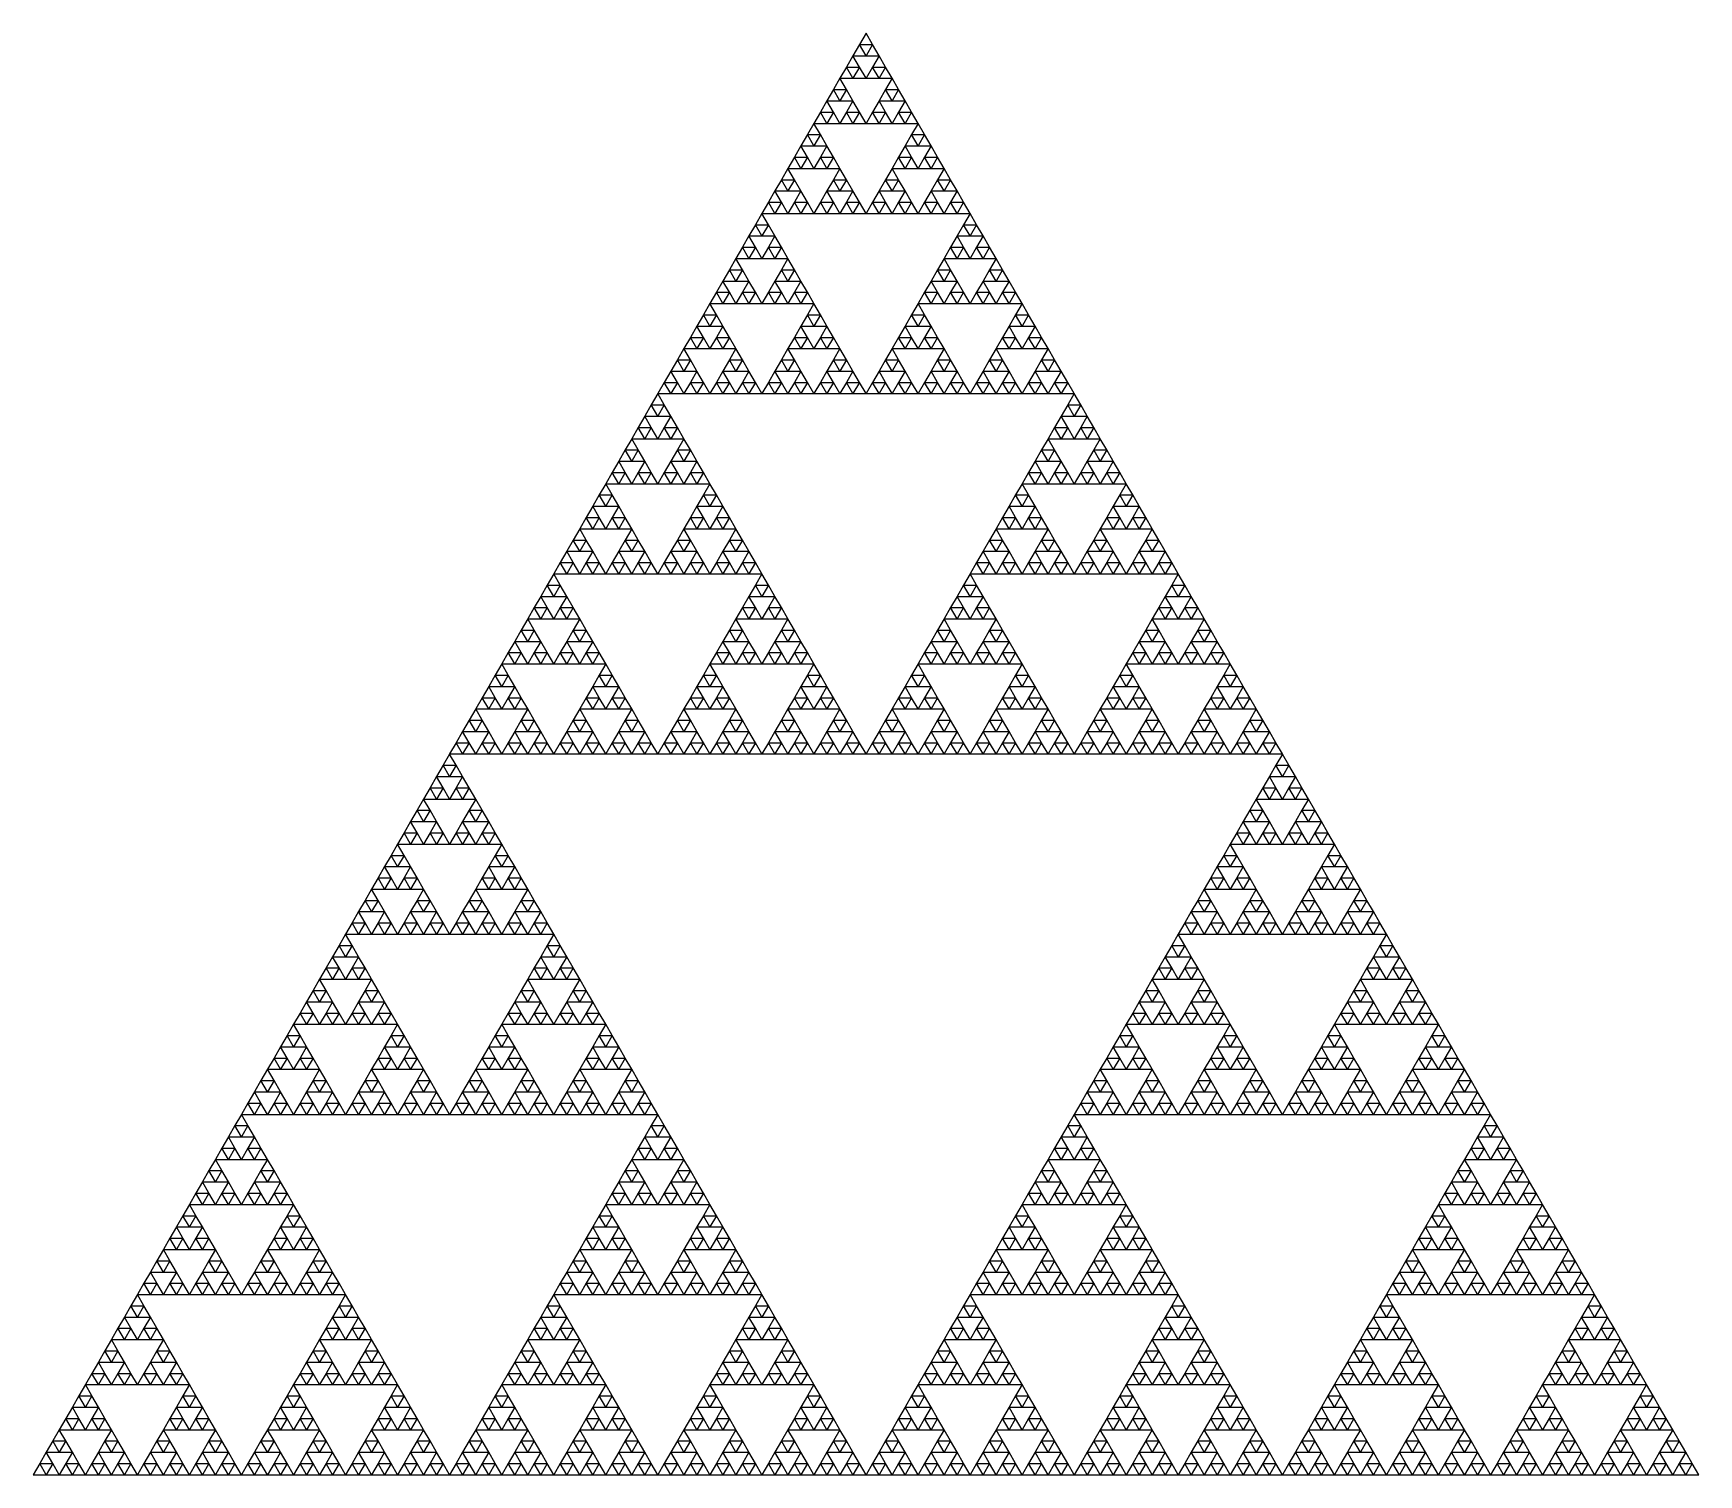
# Model space of a CAD drawing. Header units: metres. Extents: x -50 to 50, y -29 to 58.
import ezdxf

# ---------------------------------------------------------------- set-up
doc = ezdxf.new("R2010")
doc.units = ezdxf.units.M

msp = doc.modelspace()

# ---------------------------------------------------------------- linework, layer by layer
for p, q in [((-0.39062, 57.0584), (-0.78125, 56.3819)), ((0, 57.735), (-0.39062, 57.0584)), ((0, 56.3819), (-0.39062, 57.0584)), ((-0.39062, 57.0584), (0.39062, 57.0584)), ((0.39062, 57.0584), (0, 57.735)), ((0.39062, 57.0584), (0, 56.3819)), ((0.78125, 56.3819), (0.39062, 57.0584)), ((-0.78125, 56.3818), (-1.17188, 55.7053)), ((-0.78125, 56.3819), (0, 56.3819)), ((-0.39062, 55.7053), (-0.78125, 56.3818)), ((0, 56.3819), (0.78125, 56.3819)), ((0.78125, 56.3818), (0.39062, 55.7053)), ((1.17188, 55.7053), (0.78125, 56.3818)), ((-1.5625, 55.0287), (-1.95312, 54.3521)), ((-1.17188, 55.7053), (-1.5625, 55.0287)), ((-1.17188, 54.3521), (-1.5625, 55.0287)), ((-1.5625, 55.0287), (-0.78125, 55.0287)), ((-0.78125, 55.0287), (-1.17188, 55.7053)), ((-1.17188, 55.7053), (-0.39062, 55.7053)), ((-0.39062, 55.7053), (-0.78125, 55.0287)), ((-0.78125, 55.0287), (0, 55.0287)), ((0, 55.0287), (-0.39062, 55.7053)), ((0.39062, 55.7053), (0, 55.0287)), ((0, 55.0287), (0.78125, 55.0287)), ((0.78125, 55.0287), (0.39062, 55.7053)), ((0.39062, 55.7053), (1.17188, 55.7053)), ((1.17188, 55.7053), (0.78125, 55.0287)), ((0.78125, 55.0287), (1.5625, 55.0287)), ((1.5625, 55.0287), (1.17188, 55.7053)), ((1.5625, 55.0287), (1.17188, 54.3521)), ((1.95312, 54.3521), (1.5625, 55.0287)), ((-1.95312, 54.3521), (-2.34375, 53.6755)), ((-1.5625, 53.6755), (-1.95312, 54.3521)), ((-1.95312, 54.3521), (-1.17188, 54.3521)), ((-1.17188, 54.3521), (-1.5625, 53.6755)), ((-0.78125, 53.6755), (-1.17188, 54.3521)), ((1.17188, 54.3521), (0.78125, 53.6755)), ((1.5625, 53.6755), (1.17188, 54.3521)), ((1.17188, 54.3521), (1.95312, 54.3521)), ((1.95312, 54.3521), (1.5625, 53.6755)), ((2.34375, 53.6755), (1.95312, 54.3521)), ((-2.34375, 53.6755), (-2.73438, 52.9989)), ((-1.95312, 52.9989), (-2.34375, 53.6755)), ((-2.34375, 53.6755), (-1.5625, 53.6755)), ((-1.5625, 53.6755), (-0.78125, 53.6755)), ((-0.78125, 53.6755), (-1.17188, 52.9989)), ((-0.39062, 52.9989), (-0.78125, 53.6755)), ((0.78125, 53.6755), (0.39062, 52.9989)), ((1.17188, 52.9989), (0.78125, 53.6755)), ((0.78125, 53.6755), (1.5625, 53.6755)), ((1.5625, 53.6755), (2.34375, 53.6755)), ((2.34375, 53.6755), (1.95312, 52.9989)), ((2.73438, 52.9989), (2.34375, 53.6755)), ((-3.125, 52.3224), (-3.51562, 51.6458)), ((-2.73438, 52.9989), (-3.125, 52.3224)), ((-2.73438, 51.6458), (-3.125, 52.3224)), ((-3.125, 52.3224), (-2.34375, 52.3224)), ((-2.34375, 52.3224), (-2.73438, 52.9989)), ((-2.73438, 52.9989), (-1.95312, 52.9989)), ((-1.95312, 52.9989), (-2.34375, 52.3224)), ((-2.34375, 52.3224), (-1.5625, 52.3224)), ((-1.5625, 52.3224), (-1.95312, 52.9989)), ((-1.17188, 52.9989), (-1.5625, 52.3224)), ((-1.5625, 52.3224), (-0.78125, 52.3224)), ((-0.78125, 52.3224), (-1.17188, 52.9989)), ((-1.17188, 52.9989), (-0.39062, 52.9989)), ((-0.39062, 52.9989), (-0.78125, 52.3224)), ((-0.78125, 52.3224), (0, 52.3224)), ((0, 52.3224), (-0.39062, 52.9989)), ((0.39062, 52.9989), (0, 52.3224)), ((0, 52.3224), (0.78125, 52.3224)), ((0.78125, 52.3224), (0.39062, 52.9989)), ((0.39062, 52.9989), (1.17188, 52.9989)), ((1.17188, 52.9989), (0.78125, 52.3224)), ((0.78125, 52.3224), (1.5625, 52.3224)), ((1.5625, 52.3224), (1.17188, 52.9989)), ((1.95312, 52.9989), (1.5625, 52.3224)), ((1.5625, 52.3224), (2.34375, 52.3224)), ((2.34375, 52.3224), (1.95312, 52.9989)), ((1.95312, 52.9989), (2.73438, 52.9989)), ((2.73438, 52.9989), (2.34375, 52.3224)), ((2.34375, 52.3224), (3.125, 52.3224)), ((3.125, 52.3224), (2.73438, 52.9989)), ((3.125, 52.3224), (2.73438, 51.6458)), ((3.51562, 51.6458), (3.125, 52.3224)), ((-3.51562, 51.6458), (-3.90625, 50.9692)), ((-3.125, 50.9692), (-3.51562, 51.6458)), ((-3.51562, 51.6458), (-2.73438, 51.6458)), ((-2.73438, 51.6458), (-3.125, 50.9692)), ((-2.34375, 50.9692), (-2.73438, 51.6458)), ((2.73438, 51.6458), (2.34375, 50.9692)), ((3.125, 50.9692), (2.73438, 51.6458)), ((2.73438, 51.6458), (3.51562, 51.6458)), ((3.51562, 51.6458), (3.125, 50.9692)), ((3.90625, 50.9692), (3.51562, 51.6458)), ((-4.29688, 50.2926), (-4.6875, 49.616)), ((-3.90625, 50.9692), (-4.29688, 50.2926)), ((-3.90625, 49.616), (-4.29688, 50.2926)), ((-4.29688, 50.2926), (-3.51562, 50.2926)), ((-3.51562, 50.2926), (-3.90625, 50.9692)), ((-3.90625, 50.9692), (-3.125, 50.9692)), ((-3.51562, 50.2926), (-3.90625, 49.616)), ((-3.125, 49.616), (-3.51562, 50.2926)), ((-3.125, 50.9692), (-2.34375, 50.9692)), ((-2.73438, 50.2926), (-3.125, 49.616)), ((-2.34375, 50.9692), (-2.73438, 50.2926)), ((-2.34375, 49.616), (-2.73438, 50.2926)), ((-2.73438, 50.2926), (-1.95312, 50.2926)), ((-1.95312, 50.2926), (-2.34375, 50.9692)), ((-1.95312, 50.2926), (-2.34375, 49.616)), ((-1.5625, 49.616), (-1.95312, 50.2926)), ((1.95312, 50.2926), (1.5625, 49.616)), ((2.34375, 50.9692), (1.95312, 50.2926)), ((2.34375, 49.616), (1.95312, 50.2926)), ((1.95312, 50.2926), (2.73438, 50.2926)), ((2.73438, 50.2926), (2.34375, 50.9692)), ((2.34375, 50.9692), (3.125, 50.9692)), ((2.73438, 50.2926), (2.34375, 49.616)), ((3.125, 49.616), (2.73438, 50.2926)), ((3.125, 50.9692), (3.90625, 50.9692)), ((3.51562, 50.2926), (3.125, 49.616)), ((3.90625, 50.9692), (3.51562, 50.2926)), ((3.90625, 49.616), (3.51562, 50.2926)), ((3.51562, 50.2926), (4.29688, 50.2926)), ((4.29688, 50.2926), (3.90625, 50.9692)), ((4.29688, 50.2926), (3.90625, 49.616)), ((4.6875, 49.616), (4.29688, 50.2926)), ((-4.6875, 49.616), (-5.07812, 48.9394)), ((-4.29688, 48.9394), (-4.6875, 49.616)), ((-4.6875, 49.616), (-3.90625, 49.616)), ((-3.90625, 49.616), (-3.125, 49.616)), ((-3.125, 49.616), (-2.34375, 49.616)), ((-2.34375, 49.616), (-1.5625, 49.616)), ((-1.5625, 49.616), (-1.95312, 48.9394)), ((-1.17188, 48.9394), (-1.5625, 49.616)), ((1.5625, 49.616), (1.17188, 48.9394)), ((1.95312, 48.9394), (1.5625, 49.616)), ((1.5625, 49.616), (2.34375, 49.616)), ((2.34375, 49.616), (3.125, 49.616)), ((3.125, 49.616), (3.90625, 49.616)), ((3.90625, 49.616), (4.6875, 49.616)), ((4.6875, 49.616), (4.29688, 48.9394)), ((5.07812, 48.9394), (4.6875, 49.616)), ((-5.46875, 48.2629), (-5.85938, 47.5863)), ((-5.07812, 48.9394), (-5.46875, 48.2629)), ((-5.07812, 47.5863), (-5.46875, 48.2629)), ((-5.46875, 48.2629), (-4.6875, 48.2629)), ((-4.6875, 48.2629), (-5.07812, 48.9394)), ((-5.07812, 48.9394), (-4.29688, 48.9394)), ((-4.29688, 48.9394), (-4.6875, 48.2629)), ((-4.6875, 48.2629), (-3.90625, 48.2629)), ((-3.90625, 48.2629), (-4.29688, 48.9394)), ((-3.90625, 48.2629), (-4.29688, 47.5863)), ((-3.51562, 47.5863), (-3.90625, 48.2629)), ((-2.34375, 48.2629), (-2.73438, 47.5863)), ((-1.95312, 48.9394), (-2.34375, 48.2629)), ((-1.95312, 47.5863), (-2.34375, 48.2629)), ((-2.34375, 48.2629), (-1.5625, 48.2629)), ((-1.5625, 48.2629), (-1.95312, 48.9394)), ((-1.95312, 48.9394), (-1.17188, 48.9394)), ((-1.17188, 48.9394), (-1.5625, 48.2629)), ((-1.5625, 48.2629), (-0.78125, 48.2629)), ((-0.78125, 48.2629), (-1.17188, 48.9394)), ((-0.78125, 48.2629), (-1.17188, 47.5863)), ((-0.39062, 47.5863), (-0.78125, 48.2629)), ((0.78125, 48.2629), (0.39062, 47.5863)), ((1.17188, 48.9394), (0.78125, 48.2629)), ((1.17188, 47.5863), (0.78125, 48.2629)), ((0.78125, 48.2629), (1.5625, 48.2629)), ((1.5625, 48.2629), (1.17188, 48.9394)), ((1.17188, 48.9394), (1.95312, 48.9394)), ((1.95312, 48.9394), (1.5625, 48.2629)), ((1.5625, 48.2629), (2.34375, 48.2629)), ((2.34375, 48.2629), (1.95312, 48.9394)), ((2.34375, 48.2629), (1.95312, 47.5863)), ((2.73438, 47.5863), (2.34375, 48.2629)), ((3.90625, 48.2629), (3.51562, 47.5863)), ((4.29688, 48.9394), (3.90625, 48.2629)), ((4.29688, 47.5863), (3.90625, 48.2629)), ((3.90625, 48.2629), (4.6875, 48.2629)), ((4.6875, 48.2629), (4.29688, 48.9394)), ((4.29688, 48.9394), (5.07812, 48.9394)), ((5.07812, 48.9394), (4.6875, 48.2629)), ((4.6875, 48.2629), (5.46875, 48.2629)), ((5.46875, 48.2629), (5.07812, 48.9394)), ((5.46875, 48.2629), (5.07812, 47.5863)), ((5.85938, 47.5863), (5.46875, 48.2629)), ((-5.85938, 47.5863), (-6.25, 46.9097)), ((-5.46875, 46.9097), (-5.85938, 47.5863)), ((-5.85938, 47.5863), (-5.07812, 47.5863)), ((-5.07812, 47.5863), (-5.46875, 46.9097)), ((-4.6875, 46.9097), (-5.07812, 47.5863)), ((-4.29688, 47.5863), (-4.6875, 46.9097)), ((-3.90625, 46.9097), (-4.29688, 47.5863)), ((-4.29688, 47.5863), (-3.51562, 47.5863)), ((-3.51562, 47.5863), (-3.90625, 46.9097)), ((-3.125, 46.9097), (-3.51562, 47.5863)), ((-2.73438, 47.5863), (-3.125, 46.9097)), ((-2.34375, 46.9097), (-2.73438, 47.5863)), ((-2.73438, 47.5863), (-1.95312, 47.5863)), ((-1.95312, 47.5863), (-2.34375, 46.9097)), ((-1.5625, 46.9097), (-1.95312, 47.5863)), ((-1.17188, 47.5863), (-1.5625, 46.9097)), ((-0.78125, 46.9097), (-1.17188, 47.5863)), ((-1.17188, 47.5863), (-0.39062, 47.5863)), ((-0.39062, 47.5863), (-0.78125, 46.9097)), ((0, 46.9097), (-0.39062, 47.5863)), ((0.39062, 47.5863), (0, 46.9097)), ((0.78125, 46.9097), (0.39062, 47.5863)), ((0.39062, 47.5863), (1.17188, 47.5863)), ((1.17188, 47.5863), (0.78125, 46.9097)), ((1.5625, 46.9097), (1.17188, 47.5863)), ((1.95312, 47.5863), (1.5625, 46.9097)), ((2.34375, 46.9097), (1.95312, 47.5863)), ((1.95312, 47.5863), (2.73438, 47.5863)), ((2.73438, 47.5863), (2.34375, 46.9097)), ((3.125, 46.9097), (2.73438, 47.5863)), ((3.51562, 47.5863), (3.125, 46.9097)), ((3.90625, 46.9097), (3.51562, 47.5863)), ((3.51562, 47.5863), (4.29688, 47.5863)), ((4.29688, 47.5863), (3.90625, 46.9097)), ((4.6875, 46.9097), (4.29688, 47.5863)), ((5.07812, 47.5863), (4.6875, 46.9097)), ((5.46875, 46.9097), (5.07812, 47.5863)), ((5.07812, 47.5863), (5.85938, 47.5863)), ((5.85938, 47.5863), (5.46875, 46.9097)), ((6.25, 46.9097), (5.85938, 47.5863)), ((-6.64062, 46.2331), (-7.03125, 45.5565)), ((-6.25, 46.9097), (-6.64062, 46.2331)), ((-6.25, 45.5565), (-6.64062, 46.2331)), ((-6.64062, 46.2331), (-5.85938, 46.2331)), ((-5.85938, 46.2331), (-6.25, 46.9097)), ((-6.25, 46.9097), (-5.46875, 46.9097)), ((-5.85938, 46.2331), (-6.25, 45.5565)), ((-5.46875, 45.5565), (-5.85938, 46.2331)), ((-5.46875, 46.9097), (-4.6875, 46.9097)), ((-4.6875, 46.9097), (-3.90625, 46.9097)), ((-3.90625, 46.9097), (-3.125, 46.9097)), ((-3.125, 46.9097), (-2.34375, 46.9097)), ((-2.34375, 46.9097), (-1.5625, 46.9097)), ((-1.5625, 46.9097), (-0.78125, 46.9097)), ((-0.78125, 46.9097), (0, 46.9097)), ((0, 46.9097), (0.78125, 46.9097)), ((0.78125, 46.9097), (1.5625, 46.9097)), ((1.5625, 46.9097), (2.34375, 46.9097)), ((2.34375, 46.9097), (3.125, 46.9097)), ((3.125, 46.9097), (3.90625, 46.9097)), ((3.90625, 46.9097), (4.6875, 46.9097)), ((4.6875, 46.9097), (5.46875, 46.9097)), ((5.46875, 46.9097), (6.25, 46.9097)), ((5.85938, 46.2331), (5.46875, 45.5565)), ((6.25, 46.9097), (5.85938, 46.2331)), ((6.25, 45.5565), (5.85938, 46.2331)), ((5.85938, 46.2331), (6.64062, 46.2331)), ((6.64062, 46.2331), (6.25, 46.9097)), ((6.64062, 46.2331), (6.25, 45.5565)), ((7.03125, 45.5565), (6.64062, 46.2331)), ((-7.03125, 45.5565), (-7.42188, 44.88)), ((-6.64062, 44.88), (-7.03125, 45.5565)), ((-7.03125, 45.5565), (-6.25, 45.5565)), ((-6.25, 45.5565), (-5.46875, 45.5565)), ((-5.46875, 45.5565), (-5.85938, 44.88)), ((-5.07812, 44.88), (-5.46875, 45.5565)), ((5.46875, 45.5565), (5.07812, 44.88)), ((5.85938, 44.88), (5.46875, 45.5565)), ((5.46875, 45.5565), (6.25, 45.5565)), ((6.25, 45.5565), (7.03125, 45.5565)), ((7.03125, 45.5565), (6.64062, 44.88)), ((7.42188, 44.88), (7.03125, 45.5565)), ((-7.8125, 44.2034), (-8.20312, 43.5268)), ((-7.42188, 44.88), (-7.8125, 44.2034)), ((-7.42188, 43.5268), (-7.8125, 44.2034)), ((-7.8125, 44.2034), (-7.03125, 44.2034)), ((-7.03125, 44.2034), (-7.42188, 44.88)), ((-7.42188, 44.88), (-6.64062, 44.88)), ((-6.64062, 44.88), (-7.03125, 44.2034)), ((-7.03125, 44.2034), (-6.25, 44.2034)), ((-6.25, 44.2034), (-6.64062, 44.88)), ((-5.85938, 44.88), (-6.25, 44.2034)), ((-6.25, 44.2034), (-5.46875, 44.2034)), ((-5.46875, 44.2034), (-5.85938, 44.88)), ((-5.85938, 44.88), (-5.07812, 44.88)), ((-5.07812, 44.88), (-5.46875, 44.2034)), ((-5.46875, 44.2034), (-4.6875, 44.2034)), ((-4.6875, 44.2034), (-5.07812, 44.88)), ((-4.6875, 44.2034), (-5.07812, 43.5268)), ((-4.29688, 43.5268), (-4.6875, 44.2034)), ((4.6875, 44.2034), (4.29688, 43.5268)), ((5.07812, 44.88), (4.6875, 44.2034)), ((5.07812, 43.5268), (4.6875, 44.2034)), ((4.6875, 44.2034), (5.46875, 44.2034)), ((5.46875, 44.2034), (5.07812, 44.88)), ((5.07812, 44.88), (5.85938, 44.88)), ((5.85938, 44.88), (5.46875, 44.2034)), ((5.46875, 44.2034), (6.25, 44.2034)), ((6.25, 44.2034), (5.85938, 44.88)), ((6.64062, 44.88), (6.25, 44.2034)), ((6.25, 44.2034), (7.03125, 44.2034)), ((7.03125, 44.2034), (6.64062, 44.88)), ((6.64062, 44.88), (7.42188, 44.88)), ((7.42188, 44.88), (7.03125, 44.2034)), ((7.03125, 44.2034), (7.8125, 44.2034)), ((7.8125, 44.2034), (7.42188, 44.88)), ((7.8125, 44.2034), (7.42188, 43.5268)), ((8.20312, 43.5268), (7.8125, 44.2034)), ((-8.20312, 43.5268), (-8.59375, 42.8502)), ((-7.8125, 42.8502), (-8.20312, 43.5268)), ((-8.20312, 43.5268), (-7.42188, 43.5268)), ((-7.42188, 43.5268), (-7.8125, 42.8502)), ((-7.03125, 42.8502), (-7.42188, 43.5268)), ((-5.07812, 43.5268), (-5.46875, 42.8502)), ((-4.6875, 42.8502), (-5.07812, 43.5268)), ((-5.07812, 43.5268), (-4.29688, 43.5268)), ((-4.29688, 43.5268), (-4.6875, 42.8502)), ((-3.90625, 42.8502), (-4.29688, 43.5268)), ((4.29688, 43.5268), (3.90625, 42.8502)), ((4.6875, 42.8502), (4.29688, 43.5268)), ((4.29688, 43.5268), (5.07812, 43.5268)), ((5.07812, 43.5268), (4.6875, 42.8502)), ((5.46875, 42.8502), (5.07812, 43.5268)), ((7.42188, 43.5268), (7.03125, 42.8502)), ((7.8125, 42.8502), (7.42188, 43.5268)), ((7.42188, 43.5268), (8.20312, 43.5268)), ((8.20312, 43.5268), (7.8125, 42.8502)), ((8.59375, 42.8502), (8.20312, 43.5268)), ((-8.98438, 42.1736), (-9.375, 41.497)), ((-8.59375, 42.8502), (-8.98438, 42.1736)), ((-8.59375, 41.497), (-8.98438, 42.1736)), ((-8.98438, 42.1736), (-8.20312, 42.1736)), ((-8.20312, 42.1736), (-8.59375, 42.8502)), ((-8.59375, 42.8502), (-7.8125, 42.8502)), ((-8.20312, 42.1736), (-8.59375, 41.497)), ((-7.8125, 41.497), (-8.20312, 42.1736)), ((-7.8125, 42.8502), (-7.03125, 42.8502)), ((-7.42188, 42.1736), (-7.8125, 41.497)), ((-7.03125, 42.8502), (-7.42188, 42.1736)), ((-7.03125, 41.497), (-7.42188, 42.1736)), ((-7.42188, 42.1736), (-6.64062, 42.1736)), ((-6.64062, 42.1736), (-7.03125, 42.8502)), ((-6.64062, 42.1736), (-7.03125, 41.497)), ((-6.25, 41.497), (-6.64062, 42.1736)), ((-5.85938, 42.1736), (-6.25, 41.497)), ((-5.46875, 42.8502), (-5.85938, 42.1736)), ((-5.46875, 41.497), (-5.85938, 42.1736)), ((-5.85938, 42.1736), (-5.07812, 42.1736)), ((-5.07812, 42.1736), (-5.46875, 42.8502)), ((-5.46875, 42.8502), (-4.6875, 42.8502)), ((-5.07812, 42.1736), (-5.46875, 41.497)), ((-4.6875, 41.497), (-5.07812, 42.1736)), ((-4.6875, 42.8502), (-3.90625, 42.8502)), ((-4.29688, 42.1736), (-4.6875, 41.497)), ((-3.90625, 42.8502), (-4.29688, 42.1736)), ((-3.90625, 41.497), (-4.29688, 42.1736)), ((-4.29688, 42.1736), (-3.51562, 42.1736)), ((-3.51562, 42.1736), (-3.90625, 42.8502)), ((-3.51562, 42.1736), (-3.90625, 41.497)), ((-3.125, 41.497), (-3.51562, 42.1736)), ((3.51562, 42.1736), (3.125, 41.497)), ((3.90625, 42.8502), (3.51562, 42.1736)), ((3.90625, 41.497), (3.51562, 42.1736)), ((3.51562, 42.1736), (4.29688, 42.1736)), ((4.29688, 42.1736), (3.90625, 42.8502)), ((3.90625, 42.8502), (4.6875, 42.8502)), ((4.29688, 42.1736), (3.90625, 41.497)), ((4.6875, 41.497), (4.29688, 42.1736)), ((4.6875, 42.8502), (5.46875, 42.8502)), ((5.07812, 42.1736), (4.6875, 41.497)), ((5.46875, 42.8502), (5.07812, 42.1736)), ((5.46875, 41.497), (5.07812, 42.1736)), ((5.07812, 42.1736), (5.85938, 42.1736)), ((5.85938, 42.1736), (5.46875, 42.8502)), ((5.85938, 42.1736), (5.46875, 41.497)), ((6.25, 41.497), (5.85938, 42.1736)), ((6.64062, 42.1736), (6.25, 41.497)), ((7.03125, 42.8502), (6.64062, 42.1736)), ((7.03125, 41.497), (6.64062, 42.1736)), ((6.64062, 42.1736), (7.42188, 42.1736)), ((7.42188, 42.1736), (7.03125, 42.8502)), ((7.03125, 42.8502), (7.8125, 42.8502)), ((7.42188, 42.1736), (7.03125, 41.497)), ((7.8125, 41.497), (7.42188, 42.1736)), ((7.8125, 42.8502), (8.59375, 42.8502)), ((8.20312, 42.1736), (7.8125, 41.497)), ((8.59375, 42.8502), (8.20312, 42.1736)), ((8.59375, 41.497), (8.20312, 42.1736)), ((8.20312, 42.1736), (8.98438, 42.1736)), ((8.98438, 42.1736), (8.59375, 42.8502)), ((8.98438, 42.1736), (8.59375, 41.497)), ((9.375, 41.497), (8.98438, 42.1736)), ((-9.375, 41.497), (-9.76562, 40.8205)), ((-8.98438, 40.8205), (-9.375, 41.497)), ((-9.375, 41.497), (-8.59375, 41.497)), ((-8.59375, 41.497), (-7.8125, 41.497)), ((-7.8125, 41.497), (-7.03125, 41.497)), ((-7.03125, 41.497), (-6.25, 41.497)), ((-6.25, 41.497), (-5.46875, 41.497)), ((-5.46875, 41.497), (-4.6875, 41.497)), ((-4.6875, 41.497), (-3.90625, 41.497)), ((-3.90625, 41.497), (-3.125, 41.497)), ((-3.125, 41.497), (-3.51562, 40.8205)), ((-2.73438, 40.8205), (-3.125, 41.497)), ((3.125, 41.497), (2.73438, 40.8205)), ((3.51562, 40.8205), (3.125, 41.497)), ((3.125, 41.497), (3.90625, 41.497)), ((3.90625, 41.497), (4.6875, 41.497)), ((4.6875, 41.497), (5.46875, 41.497)), ((5.46875, 41.497), (6.25, 41.497)), ((6.25, 41.497), (7.03125, 41.497)), ((7.03125, 41.497), (7.8125, 41.497)), ((7.8125, 41.497), (8.59375, 41.497)), ((8.59375, 41.497), (9.375, 41.497)), ((9.375, 41.497), (8.98438, 40.8205)), ((9.76562, 40.8205), (9.375, 41.497)), ((-10.1562, 40.1439), (-10.5469, 39.4673)), ((-9.76562, 40.8205), (-10.1562, 40.1439)), ((-9.76562, 39.4673), (-10.1562, 40.1439)), ((-10.1562, 40.1439), (-9.375, 40.1439)), ((-9.375, 40.1439), (-9.76562, 40.8205)), ((-9.76562, 40.8205), (-8.98438, 40.8205)), ((-8.98438, 40.8205), (-9.375, 40.1439)), ((-9.375, 40.1439), (-8.59375, 40.1439)), ((-8.59375, 40.1439), (-8.98438, 40.8205)), ((-8.59375, 40.1439), (-8.98438, 39.4673)), ((-8.20312, 39.4673), (-8.59375, 40.1439)), ((-3.90625, 40.1439), (-4.29688, 39.4673)), ((-3.51562, 40.8205), (-3.90625, 40.1439)), ((-3.51562, 39.4673), (-3.90625, 40.1439)), ((-3.90625, 40.1439), (-3.125, 40.1439)), ((-3.125, 40.1439), (-3.51562, 40.8205)), ((-3.51562, 40.8205), (-2.73438, 40.8205)), ((-2.73438, 40.8205), (-3.125, 40.1439)), ((-3.125, 40.1439), (-2.34375, 40.1439)), ((-2.34375, 40.1439), (-2.73438, 40.8205)), ((-2.34375, 40.1439), (-2.73438, 39.4673)), ((-1.95312, 39.4673), (-2.34375, 40.1439)), ((2.34375, 40.1439), (1.95312, 39.4673)), ((2.73438, 40.8205), (2.34375, 40.1439)), ((2.73438, 39.4673), (2.34375, 40.1439)), ((2.34375, 40.1439), (3.125, 40.1439)), ((3.125, 40.1439), (2.73438, 40.8205)), ((2.73438, 40.8205), (3.51562, 40.8205)), ((3.51562, 40.8205), (3.125, 40.1439)), ((3.125, 40.1439), (3.90625, 40.1439)), ((3.90625, 40.1439), (3.51562, 40.8205)), ((3.90625, 40.1439), (3.51562, 39.4673)), ((4.29688, 39.4673), (3.90625, 40.1439)), ((8.59375, 40.1439), (8.20312, 39.4673)), ((8.98438, 40.8205), (8.59375, 40.1439)), ((8.98438, 39.4673), (8.59375, 40.1439)), ((8.59375, 40.1439), (9.375, 40.1439)), ((9.375, 40.1439), (8.98438, 40.8205)), ((8.98438, 40.8205), (9.76562, 40.8205)), ((9.76562, 40.8205), (9.375, 40.1439)), ((9.375, 40.1439), (10.1562, 40.1439)), ((10.1562, 40.1439), (9.76562, 40.8205)), ((10.1562, 40.1439), (9.76562, 39.4673)), ((10.5469, 39.4673), (10.1562, 40.1439)), ((-10.5469, 39.4673), (-10.9375, 38.7907)), ((-10.1562, 38.7907), (-10.5469, 39.4673)), ((-10.5469, 39.4673), (-9.76562, 39.4673)), ((-9.76562, 39.4673), (-10.1562, 38.7907)), ((-9.375, 38.7907), (-9.76562, 39.4673)), ((-8.98438, 39.4673), (-9.375, 38.7907)), ((-8.59375, 38.7907), (-8.98438, 39.4673)), ((-8.98438, 39.4673), (-8.20312, 39.4673)), ((-8.20312, 39.4673), (-8.59375, 38.7907)), ((-7.8125, 38.7907), (-8.20312, 39.4673)), ((-4.29688, 39.4673), (-4.6875, 38.7907)), ((-3.90625, 38.7907), (-4.29688, 39.4673)), ((-4.29688, 39.4673), (-3.51562, 39.4673)), ((-3.51562, 39.4673), (-3.90625, 38.7907)), ((-3.125, 38.7907), (-3.51562, 39.4673)), ((-2.73438, 39.4673), (-3.125, 38.7907)), ((-2.34375, 38.7907), (-2.73438, 39.4673)), ((-2.73438, 39.4673), (-1.95312, 39.4673)), ((-1.95312, 39.4673), (-2.34375, 38.7907)), ((-1.5625, 38.7907), (-1.95312, 39.4673)), ((1.95312, 39.4673), (1.5625, 38.7907)), ((2.34375, 38.7907), (1.95312, 39.4673)), ((1.95312, 39.4673), (2.73438, 39.4673)), ((2.73438, 39.4673), (2.34375, 38.7907)), ((3.125, 38.7907), (2.73438, 39.4673)), ((3.51562, 39.4673), (3.125, 38.7907)), ((3.90625, 38.7907), (3.51562, 39.4673)), ((3.51562, 39.4673), (4.29688, 39.4673)), ((4.29688, 39.4673), (3.90625, 38.7907)), ((4.6875, 38.7907), (4.29688, 39.4673)), ((8.20312, 39.4673), (7.8125, 38.7907)), ((8.59375, 38.7907), (8.20312, 39.4673)), ((8.20312, 39.4673), (8.98438, 39.4673)), ((8.98438, 39.4673), (8.59375, 38.7907)), ((9.375, 38.7907), (8.98438, 39.4673)), ((9.76562, 39.4673), (9.375, 38.7907)), ((10.1562, 38.7907), (9.76562, 39.4673)), ((9.76562, 39.4673), (10.5469, 39.4673)), ((10.5469, 39.4673), (10.1562, 38.7907)), ((10.9375, 38.7907), (10.5469, 39.4673)), ((-11.3281, 38.1141), (-11.7188, 37.4376)), ((-10.9375, 38.7907), (-11.3281, 38.1141)), ((-10.9375, 37.4376), (-11.3281, 38.1141)), ((-11.3281, 38.1141), (-10.5469, 38.1141)), ((-10.5469, 38.1141), (-10.9375, 38.7907)), ((-10.9375, 38.7907), (-10.1562, 38.7907)), ((-10.5469, 38.1141), (-10.9375, 37.4376)), ((-10.1562, 37.4376), (-10.5469, 38.1141)), ((-10.1562, 38.7907), (-9.375, 38.7907)), ((-9.375, 38.7907), (-8.59375, 38.7907)), ((-8.59375, 38.7907), (-7.8125, 38.7907)), ((-8.20312, 38.1141), (-8.59375, 37.4376)), ((-7.8125, 38.7907), (-8.20312, 38.1141)), ((-7.8125, 37.4376), (-8.20312, 38.1141)), ((-8.20312, 38.1141), (-7.42188, 38.1141)), ((-7.42188, 38.1141), (-7.8125, 38.7907)), ((-7.42188, 38.1141), (-7.8125, 37.4376)), ((-7.03125, 37.4376), (-7.42188, 38.1141)), ((-5.07812, 38.1141), (-5.46875, 37.4376)), ((-4.6875, 38.7907), (-5.07812, 38.1141)), ((-4.6875, 37.4376), (-5.07812, 38.1141)), ((-5.07812, 38.1141), (-4.29688, 38.1141)), ((-4.29688, 38.1141), (-4.6875, 38.7907)), ((-4.6875, 38.7907), (-3.90625, 38.7907)), ((-4.29688, 38.1141), (-4.6875, 37.4376)), ((-3.90625, 37.4376), (-4.29688, 38.1141)), ((-3.90625, 38.7907), (-3.125, 38.7907)), ((-3.125, 38.7907), (-2.34375, 38.7907)), ((-2.34375, 38.7907), (-1.5625, 38.7907)), ((-1.95312, 38.1141), (-2.34375, 37.4376)), ((-1.5625, 38.7907), (-1.95312, 38.1141)), ((-1.5625, 37.4376), (-1.95312, 38.1141)), ((-1.95312, 38.1141), (-1.17188, 38.1141)), ((-1.17188, 38.1141), (-1.5625, 38.7907)), ((-1.17188, 38.1141), (-1.5625, 37.4376)), ((-0.78125, 37.4376), (-1.17188, 38.1141)), ((1.17188, 38.1141), (0.78125, 37.4376)), ((1.5625, 38.7907), (1.17188, 38.1141)), ((1.5625, 37.4376), (1.17188, 38.1141)), ((1.17188, 38.1141), (1.95312, 38.1141)), ((1.95312, 38.1141), (1.5625, 38.7907)), ((1.5625, 38.7907), (2.34375, 38.7907)), ((1.95312, 38.1141), (1.5625, 37.4376)), ((2.34375, 37.4376), (1.95312, 38.1141)), ((2.34375, 38.7907), (3.125, 38.7907)), ((3.125, 38.7907), (3.90625, 38.7907)), ((3.90625, 38.7907), (4.6875, 38.7907)), ((4.29688, 38.1141), (3.90625, 37.4376)), ((4.6875, 38.7907), (4.29688, 38.1141)), ((4.6875, 37.4376), (4.29688, 38.1141)), ((4.29688, 38.1141), (5.07812, 38.1141)), ((5.07812, 38.1141), (4.6875, 38.7907)), ((5.07812, 38.1141), (4.6875, 37.4376)), ((5.46875, 37.4376), (5.07812, 38.1141)), ((7.42188, 38.1141), (7.03125, 37.4376)), ((7.8125, 38.7907), (7.42188, 38.1141)), ((7.8125, 37.4376), (7.42188, 38.1141)), ((7.42188, 38.1141), (8.20312, 38.1141)), ((8.20312, 38.1141), (7.8125, 38.7907)), ((7.8125, 38.7907), (8.59375, 38.7907)), ((8.20312, 38.1141), (7.8125, 37.4376)), ((8.59375, 37.4376), (8.20312, 38.1141)), ((8.59375, 38.7907), (9.375, 38.7907)), ((9.375, 38.7907), (10.1562, 38.7907)), ((10.1562, 38.7907), (10.9375, 38.7907)), ((10.5469, 38.1141), (10.1562, 37.4376)), ((10.9375, 38.7907), (10.5469, 38.1141)), ((10.9375, 37.4376), (10.5469, 38.1141)), ((10.5469, 38.1141), (11.3281, 38.1141)), ((11.3281, 38.1141), (10.9375, 38.7907)), ((11.3281, 38.1141), (10.9375, 37.4376)), ((11.7188, 37.4376), (11.3281, 38.1141)), ((-11.7188, 37.4375), (-12.1094, 36.761)), ((-11.7188, 37.4376), (-10.9375, 37.4376)), ((-11.3281, 36.761), (-11.7188, 37.4375)), ((-10.9375, 37.4376), (-10.1562, 37.4376)), ((-10.1562, 37.4375), (-10.5469, 36.761)), ((-9.76562, 36.761), (-10.1562, 37.4375)), ((-8.59375, 37.4375), (-8.98438, 36.761)), ((-8.59375, 37.4376), (-7.8125, 37.4376)), ((-8.20312, 36.761), (-8.59375, 37.4375)), ((-7.8125, 37.4376), (-7.03125, 37.4376)), ((-7.03125, 37.4375), (-7.42188, 36.761)), ((-6.64062, 36.761), (-7.03125, 37.4375)), ((-5.46875, 37.4375), (-5.85938, 36.761)), ((-5.46875, 37.4376), (-4.6875, 37.4376)), ((-5.07812, 36.761), (-5.46875, 37.4375)), ((-4.6875, 37.4376), (-3.90625, 37.4376)), ((-3.90625, 37.4375), (-4.29688, 36.761)), ((-3.51562, 36.761), (-3.90625, 37.4375)), ((-2.34375, 37.4375), (-2.73438, 36.761)), ((-2.34375, 37.4376), (-1.5625, 37.4376)), ((-1.95312, 36.761), (-2.34375, 37.4375)), ((-1.5625, 37.4376), (-0.78125, 37.4376)), ((-0.78125, 37.4375), (-1.17188, 36.761)), ((-0.39062, 36.761), (-0.78125, 37.4375)), ((0.78125, 37.4375), (0.39062, 36.761)), ((0.78125, 37.4376), (1.5625, 37.4376)), ((1.17188, 36.761), (0.78125, 37.4375)), ((1.5625, 37.4376), (2.34375, 37.4376)), ((2.34375, 37.4375), (1.95312, 36.761)), ((2.73438, 36.761), (2.34375, 37.4375)), ((3.90625, 37.4375), (3.51562, 36.761)), ((3.90625, 37.4376), (4.6875, 37.4376)), ((4.29688, 36.761), (3.90625, 37.4375)), ((4.6875, 37.4376), (5.46875, 37.4376)), ((5.46875, 37.4375), (5.07812, 36.761)), ((5.85938, 36.761), (5.46875, 37.4375)), ((7.03125, 37.4375), (6.64062, 36.761)), ((7.03125, 37.4376), (7.8125, 37.4376)), ((7.42188, 36.761), (7.03125, 37.4375)), ((7.8125, 37.4376), (8.59375, 37.4376)), ((8.59375, 37.4375), (8.20312, 36.761)), ((8.98438, 36.761), (8.59375, 37.4375)), ((10.1562, 37.4375), (9.76562, 36.761)), ((10.1562, 37.4376), (10.9375, 37.4376)), ((10.5469, 36.761), (10.1562, 37.4375)), ((10.9375, 37.4376), (11.7188, 37.4376)), ((11.7188, 37.4375), (11.3281, 36.761)), ((12.1094, 36.761), (11.7188, 37.4375)), ((-12.5, 36.0844), (-12.8906, 35.4078)), ((-12.1094, 36.761), (-12.5, 36.0844)), ((-12.1094, 35.4078), (-12.5, 36.0844)), ((-12.5, 36.0844), (-11.7188, 36.0844)), ((-11.7188, 36.0844), (-12.1094, 36.761)), ((-12.1094, 36.761), (-11.3281, 36.761)), ((-11.3281, 36.761), (-11.7188, 36.0844)), ((-11.7188, 36.0844), (-10.9375, 36.0844)), ((-10.9375, 36.0844), (-11.3281, 36.761)), ((-10.5469, 36.761), (-10.9375, 36.0844)), ((-10.9375, 36.0844), (-10.1562, 36.0844)), ((-10.1562, 36.0844), (-10.5469, 36.761)), ((-10.5469, 36.761), (-9.76562, 36.761)), ((-9.76562, 36.761), (-10.1562, 36.0844)), ((-10.1562, 36.0844), (-9.375, 36.0844)), ((-9.375, 36.0844), (-9.76562, 36.761)), ((-8.98438, 36.761), (-9.375, 36.0844)), ((-9.375, 36.0844), (-8.59375, 36.0844)), ((-8.59375, 36.0844), (-8.98438, 36.761)), ((-8.98438, 36.761), (-8.20312, 36.761)), ((-8.20312, 36.761), (-8.59375, 36.0844)), ((-8.59375, 36.0844), (-7.8125, 36.0844)), ((-7.8125, 36.0844), (-8.20312, 36.761)), ((-7.42188, 36.761), (-7.8125, 36.0844)), ((-7.8125, 36.0844), (-7.03125, 36.0844)), ((-7.03125, 36.0844), (-7.42188, 36.761)), ((-7.42188, 36.761), (-6.64062, 36.761)), ((-6.64062, 36.761), (-7.03125, 36.0844)), ((-7.03125, 36.0844), (-6.25, 36.0844)), ((-6.25, 36.0844), (-6.64062, 36.761)), ((-5.85938, 36.761), (-6.25, 36.0844)), ((-6.25, 36.0844), (-5.46875, 36.0844)), ((-5.46875, 36.0844), (-5.85938, 36.761)), ((-5.85938, 36.761), (-5.07812, 36.761)), ((-5.07812, 36.761), (-5.46875, 36.0844)), ((-5.46875, 36.0844), (-4.6875, 36.0844)), ((-4.6875, 36.0844), (-5.07812, 36.761)), ((-4.29688, 36.761), (-4.6875, 36.0844)), ((-4.6875, 36.0844), (-3.90625, 36.0844)), ((-3.90625, 36.0844), (-4.29688, 36.761)), ((-4.29688, 36.761), (-3.51562, 36.761)), ((-3.51562, 36.761), (-3.90625, 36.0844)), ((-3.90625, 36.0844), (-3.125, 36.0844)), ((-3.125, 36.0844), (-3.51562, 36.761)), ((-2.73438, 36.761), (-3.125, 36.0844)), ((-3.125, 36.0844), (-2.34375, 36.0844)), ((-2.34375, 36.0844), (-2.73438, 36.761)), ((-2.73438, 36.761), (-1.95312, 36.761)), ((-1.95312, 36.761), (-2.34375, 36.0844)), ((-2.34375, 36.0844), (-1.5625, 36.0844)), ((-1.5625, 36.0844), (-1.95312, 36.761)), ((-1.17188, 36.761), (-1.5625, 36.0844)), ((-1.5625, 36.0844), (-0.78125, 36.0844)), ((-0.78125, 36.0844), (-1.17188, 36.761)), ((-1.17188, 36.761), (-0.39062, 36.761)), ((-0.39062, 36.761), (-0.78125, 36.0844)), ((-0.78125, 36.0844), (0, 36.0844)), ((0, 36.0844), (-0.39062, 36.761)), ((0.39062, 36.761), (0, 36.0844)), ((0, 36.0844), (0.78125, 36.0844)), ((0.78125, 36.0844), (0.39062, 36.761)), ((0.39062, 36.761), (1.17188, 36.761)), ((1.17188, 36.761), (0.78125, 36.0844)), ((0.78125, 36.0844), (1.5625, 36.0844)), ((1.5625, 36.0844), (1.17188, 36.761)), ((1.95312, 36.761), (1.5625, 36.0844)), ((1.5625, 36.0844), (2.34375, 36.0844)), ((2.34375, 36.0844), (1.95312, 36.761)), ((1.95312, 36.761), (2.73438, 36.761)), ((2.73438, 36.761), (2.34375, 36.0844)), ((2.34375, 36.0844), (3.125, 36.0844)), ((3.125, 36.0844), (2.73438, 36.761)), ((3.51562, 36.761), (3.125, 36.0844)), ((3.125, 36.0844), (3.90625, 36.0844)), ((3.90625, 36.0844), (3.51562, 36.761)), ((3.51562, 36.761), (4.29688, 36.761)), ((4.29688, 36.761), (3.90625, 36.0844)), ((3.90625, 36.0844), (4.6875, 36.0844)), ((4.6875, 36.0844), (4.29688, 36.761)), ((5.07812, 36.761), (4.6875, 36.0844)), ((4.6875, 36.0844), (5.46875, 36.0844)), ((5.46875, 36.0844), (5.07812, 36.761)), ((5.07812, 36.761), (5.85938, 36.761)), ((5.85938, 36.761), (5.46875, 36.0844)), ((5.46875, 36.0844), (6.25, 36.0844)), ((6.25, 36.0844), (5.85938, 36.761)), ((6.64062, 36.761), (6.25, 36.0844)), ((6.25, 36.0844), (7.03125, 36.0844)), ((7.03125, 36.0844), (6.64062, 36.761)), ((6.64062, 36.761), (7.42188, 36.761)), ((7.42188, 36.761), (7.03125, 36.0844)), ((7.03125, 36.0844), (7.8125, 36.0844)), ((7.8125, 36.0844), (7.42188, 36.761)), ((8.20312, 36.761), (7.8125, 36.0844)), ((7.8125, 36.0844), (8.59375, 36.0844)), ((8.59375, 36.0844), (8.20312, 36.761)), ((8.20312, 36.761), (8.98438, 36.761)), ((8.98438, 36.761), (8.59375, 36.0844)), ((8.59375, 36.0844), (9.375, 36.0844)), ((9.375, 36.0844), (8.98438, 36.761)), ((9.76562, 36.761), (9.375, 36.0844)), ((9.375, 36.0844), (10.1562, 36.0844)), ((10.1562, 36.0844), (9.76562, 36.761)), ((9.76562, 36.761), (10.5469, 36.761)), ((10.5469, 36.761), (10.1562, 36.0844)), ((10.1562, 36.0844), (10.9375, 36.0844)), ((10.9375, 36.0844), (10.5469, 36.761)), ((11.3281, 36.761), (10.9375, 36.0844)), ((10.9375, 36.0844), (11.7188, 36.0844)), ((11.7188, 36.0844), (11.3281, 36.761)), ((11.3281, 36.761), (12.1094, 36.761)), ((12.1094, 36.761), (11.7188, 36.0844)), ((11.7188, 36.0844), (12.5, 36.0844)), ((12.5, 36.0844), (12.1094, 36.761)), ((12.5, 36.0844), (12.1094, 35.4078)), ((12.8906, 35.4078), (12.5, 36.0844)), ((-12.8906, 35.4078), (-13.2812, 34.7312)), ((-12.5, 34.7312), (-12.8906, 35.4078)), ((-12.8906, 35.4078), (-12.1094, 35.4078)), ((-12.1094, 35.4078), (-12.5, 34.7312)), ((-11.7188, 34.7312), (-12.1094, 35.4078)), ((12.1094, 35.4078), (11.7188, 34.7312)), ((12.5, 34.7312), (12.1094, 35.4078)), ((12.1094, 35.4078), (12.8906, 35.4078)), ((12.8906, 35.4078), (12.5, 34.7312)), ((13.2812, 34.7312), (12.8906, 35.4078)), ((-13.6719, 34.0546), (-14.0625, 33.3781)), ((-13.2812, 34.7312), (-13.6719, 34.0546)), ((-13.2812, 33.3781), (-13.6719, 34.0546)), ((-13.6719, 34.0546), (-12.8906, 34.0546)), ((-12.8906, 34.0546), (-13.2812, 34.7312)), ((-13.2812, 34.7312), (-12.5, 34.7312)), ((-12.8906, 34.0546), (-13.2812, 33.3781)), ((-12.5, 33.3781), (-12.8906, 34.0546)), ((-12.5, 34.7312), (-11.7188, 34.7312)), ((-12.1094, 34.0546), (-12.5, 33.3781)), ((-11.7188, 34.7312), (-12.1094, 34.0546)), ((-11.7188, 33.3781), (-12.1094, 34.0546)), ((-12.1094, 34.0546), (-11.3281, 34.0546)), ((-11.3281, 34.0546), (-11.7188, 34.7312)), ((-11.3281, 34.0546), (-11.7188, 33.3781)), ((-10.9375, 33.3781), (-11.3281, 34.0546)), ((11.3281, 34.0546), (10.9375, 33.3781)), ((11.7188, 34.7312), (11.3281, 34.0546)), ((11.7188, 33.3781), (11.3281, 34.0546)), ((11.3281, 34.0546), (12.1094, 34.0546)), ((12.1094, 34.0546), (11.7188, 34.7312)), ((11.7188, 34.7312), (12.5, 34.7312)), ((12.1094, 34.0546), (11.7188, 33.3781)), ((12.5, 33.3781), (12.1094, 34.0546)), ((12.5, 34.7312), (13.2812, 34.7312)), ((12.8906, 34.0546), (12.5, 33.3781)), ((13.2812, 34.7312), (12.8906, 34.0546)), ((13.2812, 33.3781), (12.8906, 34.0546)), ((12.8906, 34.0546), (13.6719, 34.0546)), ((13.6719, 34.0546), (13.2812, 34.7312)), ((13.6719, 34.0546), (13.2812, 33.3781)), ((14.0625, 33.3781), (13.6719, 34.0546)), ((-14.0625, 33.378), (-14.4531, 32.7015)), ((-14.0625, 33.3781), (-13.2812, 33.3781)), ((-13.6719, 32.7015), (-14.0625, 33.378)), ((-13.2812, 33.3781), (-12.5, 33.3781)), ((-12.5, 33.3781), (-11.7188, 33.3781)), ((-11.7188, 33.3781), (-10.9375, 33.3781)), ((-10.9375, 33.378), (-11.3281, 32.7015)), ((-10.5469, 32.7015), (-10.9375, 33.378)), ((10.9375, 33.378), (10.5469, 32.7015)), ((10.9375, 33.3781), (11.7188, 33.3781)), ((11.3281, 32.7015), (10.9375, 33.378)), ((11.7188, 33.3781), (12.5, 33.3781)), ((12.5, 33.3781), (13.2812, 33.3781)), ((13.2812, 33.3781), (14.0625, 33.3781)), ((14.0625, 33.378), (13.6719, 32.7015)), ((14.4531, 32.7015), (14.0625, 33.378)), ((-14.8438, 32.0249), (-15.2344, 31.3483)), ((-14.4531, 32.7015), (-14.8438, 32.0249)), ((-14.4531, 31.3483), (-14.8438, 32.0249)), ((-14.8438, 32.0249), (-14.0625, 32.0249)), ((-14.0625, 32.0249), (-14.4531, 32.7015)), ((-14.4531, 32.7015), (-13.6719, 32.7015)), ((-13.6719, 32.7015), (-14.0625, 32.0249)), ((-14.0625, 32.0249), (-13.2812, 32.0249)), ((-13.2812, 32.0249), (-13.6719, 32.7015)), ((-13.2812, 32.0249), (-13.6719, 31.3483)), ((-12.8906, 31.3483), (-13.2812, 32.0249)), ((-11.7188, 32.0249), (-12.1094, 31.3483)), ((-11.3281, 32.7015), (-11.7188, 32.0249)), ((-11.3281, 31.3483), (-11.7188, 32.0249)), ((-11.7188, 32.0249), (-10.9375, 32.0249)), ((-10.9375, 32.0249), (-11.3281, 32.7015)), ((-11.3281, 32.7015), (-10.5469, 32.7015)), ((-10.5469, 32.7015), (-10.9375, 32.0249)), ((-10.9375, 32.0249), (-10.1562, 32.0249)), ((-10.1562, 32.0249), (-10.5469, 32.7015)), ((-10.1562, 32.0249), (-10.5469, 31.3483)), ((-9.76562, 31.3483), (-10.1562, 32.0249)), ((10.1562, 32.0249), (9.76562, 31.3483)), ((10.5469, 32.7015), (10.1562, 32.0249)), ((10.5469, 31.3483), (10.1562, 32.0249)), ((10.1562, 32.0249), (10.9375, 32.0249)), ((10.9375, 32.0249), (10.5469, 32.7015)), ((10.5469, 32.7015), (11.3281, 32.7015)), ((11.3281, 32.7015), (10.9375, 32.0249)), ((10.9375, 32.0249), (11.7188, 32.0249)), ((11.7188, 32.0249), (11.3281, 32.7015)), ((11.7188, 32.0249), (11.3281, 31.3483)), ((12.1094, 31.3483), (11.7188, 32.0249)), ((13.2812, 32.0249), (12.8906, 31.3483)), ((13.6719, 32.7015), (13.2812, 32.0249)), ((13.6719, 31.3483), (13.2812, 32.0249)), ((13.2812, 32.0249), (14.0625, 32.0249)), ((14.0625, 32.0249), (13.6719, 32.7015)), ((13.6719, 32.7015), (14.4531, 32.7015)), ((14.4531, 32.7015), (14.0625, 32.0249)), ((14.0625, 32.0249), (14.8438, 32.0249)), ((14.8438, 32.0249), (14.4531, 32.7015)), ((14.8438, 32.0249), (14.4531, 31.3483)), ((15.2344, 31.3483), (14.8438, 32.0249)), ((-15.2344, 31.3483), (-15.625, 30.6717)), ((-14.8438, 30.6717), (-15.2344, 31.3483)), ((-15.2344, 31.3483), (-14.4531, 31.3483)), ((-14.4531, 31.3483), (-14.8438, 30.6717)), ((-14.0625, 30.6717), (-14.4531, 31.3483)), ((-13.6719, 31.3483), (-14.0625, 30.6717)), ((-13.2812, 30.6717), (-13.6719, 31.3483)), ((-13.6719, 31.3483), (-12.8906, 31.3483)), ((-12.8906, 31.3483), (-13.2812, 30.6717)), ((-12.5, 30.6717), (-12.8906, 31.3483)), ((-12.1094, 31.3483), (-12.5, 30.6717)), ((-11.7188, 30.6717), (-12.1094, 31.3483)), ((-12.1094, 31.3483), (-11.3281, 31.3483)), ((-11.3281, 31.3483), (-11.7188, 30.6717)), ((-10.9375, 30.6717), (-11.3281, 31.3483)), ((-10.5469, 31.3483), (-10.9375, 30.6717)), ((-10.1562, 30.6717), (-10.5469, 31.3483)), ((-10.5469, 31.3483), (-9.76562, 31.3483)), ((-9.76562, 31.3483), (-10.1562, 30.6717)), ((-9.375, 30.6717), (-9.76562, 31.3483)), ((9.76562, 31.3483), (9.375, 30.6717)), ((10.1562, 30.6717), (9.76562, 31.3483)), ((9.76562, 31.3483), (10.5469, 31.3483)), ((10.5469, 31.3483), (10.1562, 30.6717)), ((10.9375, 30.6717), (10.5469, 31.3483)), ((11.3281, 31.3483), (10.9375, 30.6717)), ((11.7188, 30.6717), (11.3281, 31.3483)), ((11.3281, 31.3483), (12.1094, 31.3483)), ((12.1094, 31.3483), (11.7188, 30.6717)), ((12.5, 30.6717), (12.1094, 31.3483)), ((12.8906, 31.3483), (12.5, 30.6717)), ((13.2812, 30.6717), (12.8906, 31.3483)), ((12.8906, 31.3483), (13.6719, 31.3483)), ((13.6719, 31.3483), (13.2812, 30.6717)), ((14.0625, 30.6717), (13.6719, 31.3483)), ((14.4531, 31.3483), (14.0625, 30.6717)), ((14.8438, 30.6717), (14.4531, 31.3483)), ((14.4531, 31.3483), (15.2344, 31.3483)), ((15.2344, 31.3483), (14.8438, 30.6717)), ((15.625, 30.6717), (15.2344, 31.3483)), ((-15.625, 30.6717), (-16.0156, 29.9951)), ((-15.2344, 29.9951), (-15.625, 30.6717)), ((-15.625, 30.6717), (-14.8438, 30.6717)), ((-14.8438, 30.6717), (-14.0625, 30.6717)), ((-14.0625, 30.6717), (-13.2812, 30.6717)), ((-13.2812, 30.6717), (-12.5, 30.6717)), ((-12.5, 30.6717), (-11.7188, 30.6717)), ((-11.7188, 30.6717), (-10.9375, 30.6717)), ((-10.9375, 30.6717), (-10.1562, 30.6717)), ((-10.1562, 30.6717), (-9.375, 30.6717)), ((-9.375, 30.6717), (-9.76562, 29.9951)), ((-8.98438, 29.9951), (-9.375, 30.6717)), ((9.375, 30.6717), (8.98438, 29.9951)), ((9.76562, 29.9951), (9.375, 30.6717)), ((9.375, 30.6717), (10.1562, 30.6717)), ((10.1562, 30.6717), (10.9375, 30.6717)), ((10.9375, 30.6717), (11.7188, 30.6717)), ((11.7188, 30.6717), (12.5, 30.6717)), ((12.5, 30.6717), (13.2812, 30.6717)), ((13.2812, 30.6717), (14.0625, 30.6717)), ((14.0625, 30.6717), (14.8438, 30.6717)), ((14.8438, 30.6717), (15.625, 30.6717)), ((15.625, 30.6717), (15.2344, 29.9951)), ((16.0156, 29.9951), (15.625, 30.6717)), ((-16.4062, 29.3186), (-16.7969, 28.642)), ((-16.0156, 29.9951), (-16.4062, 29.3186)), ((-16.0156, 28.642), (-16.4062, 29.3186)), ((-16.4062, 29.3186), (-15.625, 29.3186)), ((-15.625, 29.3186), (-16.0156, 29.9951)), ((-16.0156, 29.9951), (-15.2344, 29.9951)), ((-15.2344, 29.9951), (-15.625, 29.3186)), ((-15.625, 29.3186), (-14.8438, 29.3186)), ((-14.8438, 29.3186), (-15.2344, 29.9951)), ((-14.8438, 29.3186), (-15.2344, 28.642)), ((-14.4531, 28.642), (-14.8438, 29.3186)), ((-10.1562, 29.3186), (-10.5469, 28.642)), ((-9.76562, 29.9951), (-10.1562, 29.3186)), ((-9.76562, 28.642), (-10.1562, 29.3186)), ((-10.1562, 29.3186), (-9.375, 29.3186)), ((-9.375, 29.3186), (-9.76562, 29.9951)), ((-9.76562, 29.9951), (-8.98438, 29.9951)), ((-8.98438, 29.9951), (-9.375, 29.3186)), ((-9.375, 29.3186), (-8.59375, 29.3186)), ((-8.59375, 29.3186), (-8.98438, 29.9951)), ((-8.59375, 29.3186), (-8.98438, 28.642)), ((-8.20312, 28.642), (-8.59375, 29.3186)), ((8.59375, 29.3186), (8.20312, 28.642)), ((8.98438, 29.9951), (8.59375, 29.3186)), ((8.98438, 28.642), (8.59375, 29.3186)), ((8.59375, 29.3186), (9.375, 29.3186)), ((9.375, 29.3186), (8.98438, 29.9951)), ((8.98438, 29.9951), (9.76562, 29.9951)), ((9.76562, 29.9951), (9.375, 29.3186)), ((9.375, 29.3186), (10.1562, 29.3186)), ((10.1562, 29.3186), (9.76562, 29.9951)), ((10.1562, 29.3186), (9.76562, 28.642)), ((10.5469, 28.642), (10.1562, 29.3186)), ((14.8438, 29.3186), (14.4531, 28.642)), ((15.2344, 29.9951), (14.8438, 29.3186)), ((15.2344, 28.642), (14.8438, 29.3186)), ((14.8438, 29.3186), (15.625, 29.3186)), ((15.625, 29.3186), (15.2344, 29.9951)), ((15.2344, 29.9951), (16.0156, 29.9951)), ((16.0156, 29.9951), (15.625, 29.3186)), ((15.625, 29.3186), (16.4062, 29.3186)), ((16.4062, 29.3186), (16.0156, 29.9951)), ((16.4062, 29.3186), (16.0156, 28.642)), ((16.7969, 28.642), (16.4062, 29.3186)), ((-16.7969, 28.642), (-17.1875, 27.9654)), ((-16.4062, 27.9654), (-16.7969, 28.642)), ((-16.7969, 28.642), (-16.0156, 28.642)), ((-16.0156, 28.642), (-16.4062, 27.9654)), ((-15.625, 27.9654), (-16.0156, 28.642)), ((-15.2344, 28.642), (-15.625, 27.9654)), ((-14.8438, 27.9654), (-15.2344, 28.642)), ((-15.2344, 28.642), (-14.4531, 28.642)), ((-14.4531, 28.642), (-14.8438, 27.9654)), ((-14.0625, 27.9654), (-14.4531, 28.642)), ((-10.5469, 28.642), (-10.9375, 27.9654)), ((-10.1562, 27.9654), (-10.5469, 28.642)), ((-10.5469, 28.642), (-9.76562, 28.642)), ((-9.76562, 28.642), (-10.1562, 27.9654)), ((-9.375, 27.9654), (-9.76562, 28.642)), ((-8.98438, 28.642), (-9.375, 27.9654)), ((-8.59375, 27.9654), (-8.98438, 28.642)), ((-8.98438, 28.642), (-8.20312, 28.642)), ((-8.20312, 28.642), (-8.59375, 27.9654)), ((-7.8125, 27.9654), (-8.20312, 28.642)), ((8.20312, 28.642), (7.8125, 27.9654)), ((8.59375, 27.9654), (8.20312, 28.642)), ((8.20312, 28.642), (8.98438, 28.642)), ((8.98438, 28.642), (8.59375, 27.9654)), ((9.375, 27.9654), (8.98438, 28.642)), ((9.76562, 28.642), (9.375, 27.9654)), ((10.1562, 27.9654), (9.76562, 28.642)), ((9.76562, 28.642), (10.5469, 28.642)), ((10.5469, 28.642), (10.1562, 27.9654)), ((10.9375, 27.9654), (10.5469, 28.642)), ((14.4531, 28.642), (14.0625, 27.9654)), ((14.8438, 27.9654), (14.4531, 28.642)), ((14.4531, 28.642), (15.2344, 28.642)), ((15.2344, 28.642), (14.8438, 27.9654)), ((15.625, 27.9654), (15.2344, 28.642)), ((16.0156, 28.642), (15.625, 27.9654)), ((16.4062, 27.9654), (16.0156, 28.642)), ((16.0156, 28.642), (16.7969, 28.642)), ((16.7969, 28.642), (16.4062, 27.9654)), ((17.1875, 27.9654), (16.7969, 28.642)), ((-17.5781, 27.2888), (-17.9688, 26.6122)), ((-17.1875, 27.9654), (-17.5781, 27.2888)), ((-17.1875, 26.6122), (-17.5781, 27.2888)), ((-17.5781, 27.2888), (-16.7969, 27.2888)), ((-16.7969, 27.2888), (-17.1875, 27.9654)), ((-17.1875, 27.9654), (-16.4062, 27.9654)), ((-16.7969, 27.2888), (-17.1875, 26.6122)), ((-16.4062, 26.6122), (-16.7969, 27.2888)), ((-16.4062, 27.9654), (-15.625, 27.9654)), ((-15.625, 27.9654), (-14.8438, 27.9654)), ((-14.8438, 27.9654), (-14.0625, 27.9654)), ((-14.4531, 27.2888), (-14.8438, 26.6122)), ((-14.0625, 27.9654), (-14.4531, 27.2888)), ((-14.0625, 26.6122), (-14.4531, 27.2888)), ((-14.4531, 27.2888), (-13.6719, 27.2888)), ((-13.6719, 27.2888), (-14.0625, 27.9654)), ((-13.6719, 27.2888), (-14.0625, 26.6122)), ((-13.2812, 26.6122), (-13.6719, 27.2888)), ((-11.3281, 27.2888), (-11.7188, 26.6122)), ((-10.9375, 27.9654), (-11.3281, 27.2888)), ((-10.9375, 26.6122), (-11.3281, 27.2888)), ((-11.3281, 27.2888), (-10.5469, 27.2888)), ((-10.5469, 27.2888), (-10.9375, 27.9654)), ((-10.9375, 27.9654), (-10.1562, 27.9654)), ((-10.5469, 27.2888), (-10.9375, 26.6122)), ((-10.1562, 26.6122), (-10.5469, 27.2888)), ((-10.1562, 27.9654), (-9.375, 27.9654)), ((-9.375, 27.9654), (-8.59375, 27.9654)), ((-8.59375, 27.9654), (-7.8125, 27.9654)), ((-8.20312, 27.2888), (-8.59375, 26.6122)), ((-7.8125, 27.9654), (-8.20312, 27.2888)), ((-7.8125, 26.6122), (-8.20312, 27.2888)), ((-8.20312, 27.2888), (-7.42188, 27.2888)), ((-7.42188, 27.2888), (-7.8125, 27.9654)), ((-7.42188, 27.2888), (-7.8125, 26.6122)), ((-7.03125, 26.6122), (-7.42188, 27.2888)), ((7.42188, 27.2888), (7.03125, 26.6122)), ((7.8125, 27.9654), (7.42188, 27.2888)), ((7.8125, 26.6122), (7.42188, 27.2888)), ((7.42188, 27.2888), (8.20312, 27.2888)), ((8.20312, 27.2888), (7.8125, 27.9654)), ((7.8125, 27.9654), (8.59375, 27.9654)), ((8.20312, 27.2888), (7.8125, 26.6122)), ((8.59375, 26.6122), (8.20312, 27.2888)), ((8.59375, 27.9654), (9.375, 27.9654)), ((9.375, 27.9654), (10.1562, 27.9654)), ((10.1562, 27.9654), (10.9375, 27.9654)), ((10.5469, 27.2888), (10.1562, 26.6122)), ((10.9375, 27.9654), (10.5469, 27.2888)), ((10.9375, 26.6122), (10.5469, 27.2888)), ((10.5469, 27.2888), (11.3281, 27.2888)), ((11.3281, 27.2888), (10.9375, 27.9654)), ((11.3281, 27.2888), (10.9375, 26.6122)), ((11.7188, 26.6122), (11.3281, 27.2888)), ((13.6719, 27.2888), (13.2812, 26.6122)), ((14.0625, 27.9654), (13.6719, 27.2888)), ((14.0625, 26.6122), (13.6719, 27.2888)), ((13.6719, 27.2888), (14.4531, 27.2888)), ((14.4531, 27.2888), (14.0625, 27.9654)), ((14.0625, 27.9654), (14.8438, 27.9654)), ((14.4531, 27.2888), (14.0625, 26.6122)), ((14.8438, 26.6122), (14.4531, 27.2888)), ((14.8438, 27.9654), (15.625, 27.9654)), ((15.625, 27.9654), (16.4062, 27.9654)), ((16.4062, 27.9654), (17.1875, 27.9654)), ((16.7969, 27.2888), (16.4062, 26.6122)), ((17.1875, 27.9654), (16.7969, 27.2888)), ((17.1875, 26.6122), (16.7969, 27.2888)), ((16.7969, 27.2888), (17.5781, 27.2888)), ((17.5781, 27.2888), (17.1875, 27.9654)), ((17.5781, 27.2888), (17.1875, 26.6122)), ((17.9688, 26.6122), (17.5781, 27.2888)), ((-17.9688, 26.6122), (-18.3594, 25.9356)), ((-17.5781, 25.9356), (-17.9688, 26.6122)), ((-17.9688, 26.6122), (-17.1875, 26.6122)), ((-17.1875, 26.6122), (-16.4062, 26.6122)), ((-16.4062, 26.6122), (-16.7969, 25.9356)), ((-16.0156, 25.9356), (-16.4062, 26.6122)), ((-14.8438, 26.6122), (-15.2344, 25.9356)), ((-14.4531, 25.9356), (-14.8438, 26.6122)), ((-14.8438, 26.6122), (-14.0625, 26.6122)), ((-14.0625, 26.6122), (-13.2812, 26.6122)), ((-13.2812, 26.6122), (-13.6719, 25.9356)), ((-12.8906, 25.9356), (-13.2812, 26.6122)), ((-11.7188, 26.6122), (-12.1094, 25.9356)), ((-11.3281, 25.9356), (-11.7188, 26.6122)), ((-11.7188, 26.6122), (-10.9375, 26.6122)), ((-10.9375, 26.6122), (-10.1562, 26.6122)), ((-10.1562, 26.6122), (-10.5469, 25.9356)), ((-9.76562, 25.9356), (-10.1562, 26.6122)), ((-8.59375, 26.6122), (-8.98438, 25.9356)), ((-8.20312, 25.9356), (-8.59375, 26.6122)), ((-8.59375, 26.6122), (-7.8125, 26.6122)), ((-7.8125, 26.6122), (-7.03125, 26.6122)), ((-7.03125, 26.6122), (-7.42188, 25.9356)), ((-6.64062, 25.9356), (-7.03125, 26.6122)), ((7.03125, 26.6122), (6.64062, 25.9356)), ((7.42188, 25.9356), (7.03125, 26.6122)), ((7.03125, 26.6122), (7.8125, 26.6122)), ((7.8125, 26.6122), (8.59375, 26.6122)), ((8.59375, 26.6122), (8.20312, 25.9356)), ((8.98438, 25.9356), (8.59375, 26.6122)), ((10.1562, 26.6122), (9.76562, 25.9356)), ((10.5469, 25.9356), (10.1562, 26.6122)), ((10.1562, 26.6122), (10.9375, 26.6122)), ((10.9375, 26.6122), (11.7188, 26.6122)), ((11.7188, 26.6122), (11.3281, 25.9356)), ((12.1094, 25.9356), (11.7188, 26.6122)), ((13.2812, 26.6122), (12.8906, 25.9356)), ((13.6719, 25.9356), (13.2812, 26.6122)), ((13.2812, 26.6122), (14.0625, 26.6122)), ((14.0625, 26.6122), (14.8438, 26.6122)), ((14.8438, 26.6122), (14.4531, 25.9356)), ((15.2344, 25.9356), (14.8438, 26.6122)), ((16.4062, 26.6122), (16.0156, 25.9356)), ((16.7969, 25.9356), (16.4062, 26.6122)), ((16.4062, 26.6122), (17.1875, 26.6122)), ((17.1875, 26.6122), (17.9688, 26.6122)), ((17.9688, 26.6122), (17.5781, 25.9356)), ((18.3594, 25.9356), (17.9688, 26.6122)), ((-18.75, 25.2591), (-19.1406, 24.5825)), ((-18.3594, 25.9356), (-18.75, 25.2591)), ((-18.3594, 24.5825), (-18.75, 25.2591)), ((-18.75, 25.2591), (-17.9688, 25.2591)), ((-17.9688, 25.2591), (-18.3594, 25.9356)), ((-18.3594, 25.9356), (-17.5781, 25.9356)), ((-17.5781, 25.9356), (-17.9688, 25.2591)), ((-17.9688, 25.2591), (-17.1875, 25.2591)), ((-17.1875, 25.2591), (-17.5781, 25.9356)), ((-16.7969, 25.9356), (-17.1875, 25.2591)), ((-17.1875, 25.2591), (-16.4062, 25.2591)), ((-16.4062, 25.2591), (-16.7969, 25.9356)), ((-16.7969, 25.9356), (-16.0156, 25.9356)), ((-16.0156, 25.9356), (-16.4062, 25.2591)), ((-16.4062, 25.2591), (-15.625, 25.2591)), ((-15.625, 25.2591), (-16.0156, 25.9356)), ((-15.2344, 25.9356), (-15.625, 25.2591)), ((-15.625, 25.2591), (-14.8438, 25.2591)), ((-14.8438, 25.2591), (-15.2344, 25.9356)), ((-15.2344, 25.9356), (-14.4531, 25.9356)), ((-14.4531, 25.9356), (-14.8438, 25.2591)), ((-14.8438, 25.2591), (-14.0625, 25.2591)), ((-14.0625, 25.2591), (-14.4531, 25.9356)), ((-13.6719, 25.9356), (-14.0625, 25.2591)), ((-14.0625, 25.2591), (-13.2812, 25.2591)), ((-13.2812, 25.2591), (-13.6719, 25.9356)), ((-13.6719, 25.9356), (-12.8906, 25.9356)), ((-12.8906, 25.9356), (-13.2812, 25.2591)), ((-13.2812, 25.2591), (-12.5, 25.2591)), ((-12.5, 25.2591), (-12.8906, 25.9356)), ((-12.1094, 25.9356), (-12.5, 25.2591)), ((-12.5, 25.2591), (-11.7188, 25.2591)), ((-11.7188, 25.2591), (-12.1094, 25.9356)), ((-12.1094, 25.9356), (-11.3281, 25.9356)), ((-11.3281, 25.9356), (-11.7188, 25.2591)), ((-11.7188, 25.2591), (-10.9375, 25.2591)), ((-10.9375, 25.2591), (-11.3281, 25.9356)), ((-10.5469, 25.9356), (-10.9375, 25.2591)), ((-10.9375, 25.2591), (-10.1562, 25.2591)), ((-10.1562, 25.2591), (-10.5469, 25.9356)), ((-10.5469, 25.9356), (-9.76562, 25.9356)), ((-9.76562, 25.9356), (-10.1562, 25.2591)), ((-10.1562, 25.2591), (-9.375, 25.2591)), ((-9.375, 25.2591), (-9.76562, 25.9356)), ((-8.98438, 25.9356), (-9.375, 25.2591)), ((-9.375, 25.2591), (-8.59375, 25.2591)), ((-8.59375, 25.2591), (-8.98438, 25.9356)), ((-8.98438, 25.9356), (-8.20312, 25.9356)), ((-8.20312, 25.9356), (-8.59375, 25.2591)), ((-8.59375, 25.2591), (-7.8125, 25.2591)), ((-7.8125, 25.2591), (-8.20312, 25.9356)), ((-7.42188, 25.9356), (-7.8125, 25.2591)), ((-7.8125, 25.2591), (-7.03125, 25.2591)), ((-7.03125, 25.2591), (-7.42188, 25.9356)), ((-7.42188, 25.9356), (-6.64062, 25.9356)), ((-6.64062, 25.9356), (-7.03125, 25.2591)), ((-7.03125, 25.2591), (-6.25, 25.2591)), ((-6.25, 25.2591), (-6.64062, 25.9356)), ((-6.25, 25.2591), (-6.64062, 24.5825)), ((-5.85938, 24.5825), (-6.25, 25.2591)), ((6.25, 25.2591), (5.85938, 24.5825)), ((6.64062, 25.9356), (6.25, 25.2591)), ((6.64062, 24.5825), (6.25, 25.2591)), ((6.25, 25.2591), (7.03125, 25.2591)), ((7.03125, 25.2591), (6.64062, 25.9356)), ((6.64062, 25.9356), (7.42188, 25.9356)), ((7.42188, 25.9356), (7.03125, 25.2591)), ((7.03125, 25.2591), (7.8125, 25.2591)), ((7.8125, 25.2591), (7.42188, 25.9356)), ((8.20312, 25.9356), (7.8125, 25.2591)), ((7.8125, 25.2591), (8.59375, 25.2591)), ((8.59375, 25.2591), (8.20312, 25.9356)), ((8.20312, 25.9356), (8.98438, 25.9356)), ((8.98438, 25.9356), (8.59375, 25.2591)), ((8.59375, 25.2591), (9.375, 25.2591)), ((9.375, 25.2591), (8.98438, 25.9356)), ((9.76562, 25.9356), (9.375, 25.2591)), ((9.375, 25.2591), (10.1562, 25.2591)), ((10.1562, 25.2591), (9.76562, 25.9356)), ((9.76562, 25.9356), (10.5469, 25.9356)), ((10.5469, 25.9356), (10.1562, 25.2591)), ((10.1562, 25.2591), (10.9375, 25.2591)), ((10.9375, 25.2591), (10.5469, 25.9356)), ((11.3281, 25.9356), (10.9375, 25.2591)), ((10.9375, 25.2591), (11.7188, 25.2591)), ((11.7188, 25.2591), (11.3281, 25.9356)), ((11.3281, 25.9356), (12.1094, 25.9356)), ((12.1094, 25.9356), (11.7188, 25.2591)), ((11.7188, 25.2591), (12.5, 25.2591)), ((12.5, 25.2591), (12.1094, 25.9356)), ((12.8906, 25.9356), (12.5, 25.2591)), ((12.5, 25.2591), (13.2812, 25.2591)), ((13.2812, 25.2591), (12.8906, 25.9356)), ((12.8906, 25.9356), (13.6719, 25.9356)), ((13.6719, 25.9356), (13.2812, 25.2591)), ((13.2812, 25.2591), (14.0625, 25.2591)), ((14.0625, 25.2591), (13.6719, 25.9356)), ((14.4531, 25.9356), (14.0625, 25.2591)), ((14.0625, 25.2591), (14.8438, 25.2591)), ((14.8438, 25.2591), (14.4531, 25.9356)), ((14.4531, 25.9356), (15.2344, 25.9356)), ((15.2344, 25.9356), (14.8438, 25.2591)), ((14.8438, 25.2591), (15.625, 25.2591)), ((15.625, 25.2591), (15.2344, 25.9356)), ((16.0156, 25.9356), (15.625, 25.2591)), ((15.625, 25.2591), (16.4062, 25.2591)), ((16.4062, 25.2591), (16.0156, 25.9356)), ((16.0156, 25.9356), (16.7969, 25.9356)), ((16.7969, 25.9356), (16.4062, 25.2591)), ((16.4062, 25.2591), (17.1875, 25.2591)), ((17.1875, 25.2591), (16.7969, 25.9356)), ((17.5781, 25.9356), (17.1875, 25.2591)), ((17.1875, 25.2591), (17.9688, 25.2591)), ((17.9688, 25.2591), (17.5781, 25.9356)), ((17.5781, 25.9356), (18.3594, 25.9356)), ((18.3594, 25.9356), (17.9688, 25.2591)), ((17.9688, 25.2591), (18.75, 25.2591)), ((18.75, 25.2591), (18.3594, 25.9356)), ((18.75, 25.2591), (18.3594, 24.5825)), ((19.1406, 24.5825), (18.75, 25.2591)), ((-19.1406, 24.5825), (-19.5312, 23.9059)), ((-18.75, 23.9059), (-19.1406, 24.5825)), ((-19.1406, 24.5825), (-18.3594, 24.5825)), ((-18.3594, 24.5825), (-18.75, 23.9059)), ((-17.9688, 23.9059), (-18.3594, 24.5825)), ((-6.64062, 24.5825), (-7.03125, 23.9059)), ((-6.25, 23.9059), (-6.64062, 24.5825)), ((-6.64062, 24.5825), (-5.85938, 24.5825)), ((-5.85938, 24.5825), (-6.25, 23.9059)), ((-5.46875, 23.9059), (-5.85938, 24.5825)), ((5.85938, 24.5825), (5.46875, 23.9059)), ((6.25, 23.9059), (5.85938, 24.5825)), ((5.85938, 24.5825), (6.64062, 24.5825)), ((6.64062, 24.5825), (6.25, 23.9059)), ((7.03125, 23.9059), (6.64062, 24.5825)), ((18.3594, 24.5825), (17.9688, 23.9059)), ((18.75, 23.9059), (18.3594, 24.5825)), ((18.3594, 24.5825), (19.1406, 24.5825)), ((19.1406, 24.5825), (18.75, 23.9059)), ((19.5312, 23.9059), (19.1406, 24.5825)), ((-19.9219, 23.2293), (-20.3125, 22.5527)), ((-19.5312, 23.9059), (-19.9219, 23.2293)), ((-19.5312, 22.5527), (-19.9219, 23.2293)), ((-19.9219, 23.2293), (-19.1406, 23.2293)), ((-19.1406, 23.2293), (-19.5312, 23.9059)), ((-19.5312, 23.9059), (-18.75, 23.9059)), ((-19.1406, 23.2293), (-19.5312, 22.5527)), ((-18.75, 22.5527), (-19.1406, 23.2293)), ((-18.75, 23.9059), (-17.9688, 23.9059)), ((-18.3594, 23.2293), (-18.75, 22.5527)), ((-17.9688, 23.9059), (-18.3594, 23.2293)), ((-17.9688, 22.5527), (-18.3594, 23.2293)), ((-18.3594, 23.2293), (-17.5781, 23.2293)), ((-17.5781, 23.2293), (-17.9688, 23.9059)), ((-17.5781, 23.2293), (-17.9688, 22.5527)), ((-17.1875, 22.5527), (-17.5781, 23.2293)), ((-7.42188, 23.2293), (-7.8125, 22.5527)), ((-7.03125, 23.9059), (-7.42188, 23.2293)), ((-7.03125, 22.5527), (-7.42188, 23.2293)), ((-7.42188, 23.2293), (-6.64062, 23.2293)), ((-6.64062, 23.2293), (-7.03125, 23.9059)), ((-7.03125, 23.9059), (-6.25, 23.9059)), ((-6.64062, 23.2293), (-7.03125, 22.5527)), ((-6.25, 22.5527), (-6.64062, 23.2293)), ((-6.25, 23.9059), (-5.46875, 23.9059)), ((-5.85938, 23.2293), (-6.25, 22.5527)), ((-5.46875, 23.9059), (-5.85938, 23.2293)), ((-5.46875, 22.5527), (-5.85938, 23.2293)), ((-5.85938, 23.2293), (-5.07812, 23.2293)), ((-5.07812, 23.2293), (-5.46875, 23.9059)), ((-5.07812, 23.2293), (-5.46875, 22.5527)), ((-4.6875, 22.5527), (-5.07812, 23.2293)), ((5.07812, 23.2293), (4.6875, 22.5527)), ((5.46875, 23.9059), (5.07812, 23.2293)), ((5.46875, 22.5527), (5.07812, 23.2293)), ((5.07812, 23.2293), (5.85938, 23.2293)), ((5.85938, 23.2293), (5.46875, 23.9059)), ((5.46875, 23.9059), (6.25, 23.9059)), ((5.85938, 23.2293), (5.46875, 22.5527)), ((6.25, 22.5527), (5.85938, 23.2293)), ((6.25, 23.9059), (7.03125, 23.9059)), ((6.64062, 23.2293), (6.25, 22.5527)), ((7.03125, 23.9059), (6.64062, 23.2293)), ((7.03125, 22.5527), (6.64062, 23.2293)), ((6.64062, 23.2293), (7.42188, 23.2293)), ((7.42188, 23.2293), (7.03125, 23.9059)), ((7.42188, 23.2293), (7.03125, 22.5527)), ((7.8125, 22.5527), (7.42188, 23.2293)), ((17.5781, 23.2293), (17.1875, 22.5527)), ((17.9688, 23.9059), (17.5781, 23.2293)), ((17.9688, 22.5527), (17.5781, 23.2293)), ((17.5781, 23.2293), (18.3594, 23.2293)), ((18.3594, 23.2293), (17.9688, 23.9059)), ((17.9688, 23.9059), (18.75, 23.9059)), ((18.3594, 23.2293), (17.9688, 22.5527)), ((18.75, 22.5527), (18.3594, 23.2293)), ((18.75, 23.9059), (19.5312, 23.9059)), ((19.1406, 23.2293), (18.75, 22.5527)), ((19.5312, 23.9059), (19.1406, 23.2293)), ((19.5312, 22.5527), (19.1406, 23.2293)), ((19.1406, 23.2293), (19.9219, 23.2293)), ((19.9219, 23.2293), (19.5312, 23.9059)), ((19.9219, 23.2293), (19.5312, 22.5527)), ((20.3125, 22.5527), (19.9219, 23.2293)), ((-20.3125, 22.5527), (-20.7031, 21.8762)), ((-19.9219, 21.8762), (-20.3125, 22.5527)), ((-20.3125, 22.5527), (-19.5312, 22.5527)), ((-19.5312, 22.5527), (-18.75, 22.5527)), ((-18.75, 22.5527), (-17.9688, 22.5527)), ((-17.9688, 22.5527), (-17.1875, 22.5527)), ((-17.1875, 22.5527), (-17.5781, 21.8762)), ((-16.7969, 21.8762), (-17.1875, 22.5527)), ((-7.8125, 22.5527), (-8.20312, 21.8762)), ((-7.42188, 21.8762), (-7.8125, 22.5527)), ((-7.8125, 22.5527), (-7.03125, 22.5527)), ((-7.03125, 22.5527), (-6.25, 22.5527)), ((-6.25, 22.5527), (-5.46875, 22.5527)), ((-5.46875, 22.5527), (-4.6875, 22.5527)), ((-4.6875, 22.5527), (-5.07812, 21.8762)), ((-4.29688, 21.8762), (-4.6875, 22.5527)), ((4.6875, 22.5527), (4.29688, 21.8762)), ((5.07812, 21.8762), (4.6875, 22.5527)), ((4.6875, 22.5527), (5.46875, 22.5527)), ((5.46875, 22.5527), (6.25, 22.5527)), ((6.25, 22.5527), (7.03125, 22.5527)), ((7.03125, 22.5527), (7.8125, 22.5527)), ((7.8125, 22.5527), (7.42188, 21.8762)), ((8.20312, 21.8762), (7.8125, 22.5527)), ((17.1875, 22.5527), (16.7969, 21.8762)), ((17.5781, 21.8762), (17.1875, 22.5527)), ((17.1875, 22.5527), (17.9688, 22.5527)), ((17.9688, 22.5527), (18.75, 22.5527)), ((18.75, 22.5527), (19.5312, 22.5527)), ((19.5312, 22.5527), (20.3125, 22.5527)), ((20.3125, 22.5527), (19.9219, 21.8762)), ((20.7031, 21.8762), (20.3125, 22.5527)), ((-21.0938, 21.1996), (-21.4844, 20.523)), ((-20.7031, 21.8762), (-21.0938, 21.1996)), ((-20.7031, 20.523), (-21.0938, 21.1996)), ((-21.0938, 21.1996), (-20.3125, 21.1996)), ((-20.3125, 21.1996), (-20.7031, 21.8762)), ((-20.7031, 21.8762), (-19.9219, 21.8762)), ((-19.9219, 21.8762), (-20.3125, 21.1996)), ((-20.3125, 21.1996), (-19.5312, 21.1996)), ((-19.5312, 21.1996), (-19.9219, 21.8762)), ((-19.5312, 21.1996), (-19.9219, 20.523)), ((-19.1406, 20.523), (-19.5312, 21.1996)), ((-17.9688, 21.1996), (-18.3594, 20.523)), ((-17.5781, 21.8762), (-17.9688, 21.1996)), ((-17.5781, 20.523), (-17.9688, 21.1996)), ((-17.9688, 21.1996), (-17.1875, 21.1996)), ((-17.1875, 21.1996), (-17.5781, 21.8762)), ((-17.5781, 21.8762), (-16.7969, 21.8762)), ((-16.7969, 21.8762), (-17.1875, 21.1996)), ((-17.1875, 21.1996), (-16.4062, 21.1996)), ((-16.4062, 21.1996), (-16.7969, 21.8762)), ((-16.4062, 21.1996), (-16.7969, 20.523)), ((-16.0156, 20.523), (-16.4062, 21.1996)), ((-8.59375, 21.1996), (-8.98438, 20.523)), ((-8.20312, 21.8762), (-8.59375, 21.1996)), ((-8.20312, 20.523), (-8.59375, 21.1996)), ((-8.59375, 21.1996), (-7.8125, 21.1996)), ((-7.8125, 21.1996), (-8.20312, 21.8762)), ((-8.20312, 21.8762), (-7.42188, 21.8762)), ((-7.42188, 21.8762), (-7.8125, 21.1996)), ((-7.8125, 21.1996), (-7.03125, 21.1996)), ((-7.03125, 21.1996), (-7.42188, 21.8762)), ((-7.03125, 21.1996), (-7.42188, 20.523)), ((-6.64062, 20.523), (-7.03125, 21.1996)), ((-5.46875, 21.1996), (-5.85938, 20.523)), ((-5.07812, 21.8762), (-5.46875, 21.1996)), ((-5.07812, 20.523), (-5.46875, 21.1996)), ((-5.46875, 21.1996), (-4.6875, 21.1996)), ((-4.6875, 21.1996), (-5.07812, 21.8762)), ((-5.07812, 21.8762), (-4.29688, 21.8762)), ((-4.29688, 21.8762), (-4.6875, 21.1996)), ((-4.6875, 21.1996), (-3.90625, 21.1996)), ((-3.90625, 21.1996), (-4.29688, 21.8762)), ((-3.90625, 21.1996), (-4.29688, 20.523)), ((-3.51562, 20.523), (-3.90625, 21.1996)), ((3.90625, 21.1996), (3.51562, 20.523)), ((4.29688, 21.8762), (3.90625, 21.1996)), ((4.29688, 20.523), (3.90625, 21.1996)), ((3.90625, 21.1996), (4.6875, 21.1996)), ((4.6875, 21.1996), (4.29688, 21.8762)), ((4.29688, 21.8762), (5.07812, 21.8762)), ((5.07812, 21.8762), (4.6875, 21.1996)), ((4.6875, 21.1996), (5.46875, 21.1996)), ((5.46875, 21.1996), (5.07812, 21.8762)), ((5.46875, 21.1996), (5.07812, 20.523)), ((5.85938, 20.523), (5.46875, 21.1996)), ((7.03125, 21.1996), (6.64062, 20.523)), ((7.42188, 21.8762), (7.03125, 21.1996)), ((7.42188, 20.523), (7.03125, 21.1996)), ((7.03125, 21.1996), (7.8125, 21.1996)), ((7.8125, 21.1996), (7.42188, 21.8762)), ((7.42188, 21.8762), (8.20312, 21.8762)), ((8.20312, 21.8762), (7.8125, 21.1996)), ((7.8125, 21.1996), (8.59375, 21.1996)), ((8.59375, 21.1996), (8.20312, 21.8762)), ((8.59375, 21.1996), (8.20312, 20.523)), ((8.98438, 20.523), (8.59375, 21.1996)), ((16.4062, 21.1996), (16.0156, 20.523)), ((16.7969, 21.8762), (16.4062, 21.1996)), ((16.7969, 20.523), (16.4062, 21.1996)), ((16.4062, 21.1996), (17.1875, 21.1996)), ((17.1875, 21.1996), (16.7969, 21.8762)), ((16.7969, 21.8762), (17.5781, 21.8762)), ((17.5781, 21.8762), (17.1875, 21.1996)), ((17.1875, 21.1996), (17.9688, 21.1996)), ((17.9688, 21.1996), (17.5781, 21.8762)), ((17.9688, 21.1996), (17.5781, 20.523)), ((18.3594, 20.523), (17.9688, 21.1996)), ((19.5312, 21.1996), (19.1406, 20.523)), ((19.9219, 21.8762), (19.5312, 21.1996)), ((19.9219, 20.523), (19.5312, 21.1996)), ((19.5312, 21.1996), (20.3125, 21.1996)), ((20.3125, 21.1996), (19.9219, 21.8762)), ((19.9219, 21.8762), (20.7031, 21.8762)), ((20.7031, 21.8762), (20.3125, 21.1996)), ((20.3125, 21.1996), (21.0938, 21.1996)), ((21.0938, 21.1996), (20.7031, 21.8762)), ((21.0938, 21.1996), (20.7031, 20.523)), ((21.4844, 20.523), (21.0938, 21.1996)), ((-21.4844, 20.523), (-21.875, 19.8464)), ((-21.0938, 19.8464), (-21.4844, 20.523)), ((-21.4844, 20.523), (-20.7031, 20.523)), ((-20.7031, 20.523), (-21.0938, 19.8464)), ((-20.3125, 19.8464), (-20.7031, 20.523)), ((-19.9219, 20.523), (-20.3125, 19.8464)), ((-19.5312, 19.8464), (-19.9219, 20.523)), ((-19.9219, 20.523), (-19.1406, 20.523)), ((-19.1406, 20.523), (-19.5312, 19.8464)), ((-18.75, 19.8464), (-19.1406, 20.523)), ((-18.3594, 20.523), (-18.75, 19.8464)), ((-17.9688, 19.8464), (-18.3594, 20.523)), ((-18.3594, 20.523), (-17.5781, 20.523)), ((-17.5781, 20.523), (-17.9688, 19.8464)), ((-17.1875, 19.8464), (-17.5781, 20.523)), ((-16.7969, 20.523), (-17.1875, 19.8464)), ((-16.4062, 19.8464), (-16.7969, 20.523)), ((-16.7969, 20.523), (-16.0156, 20.523)), ((-16.0156, 20.523), (-16.4062, 19.8464)), ((-15.625, 19.8464), (-16.0156, 20.523)), ((-8.98438, 20.523), (-9.375, 19.8464)), ((-8.59375, 19.8464), (-8.98438, 20.523)), ((-8.98438, 20.523), (-8.20312, 20.523)), ((-8.20312, 20.523), (-8.59375, 19.8464)), ((-7.8125, 19.8464), (-8.20312, 20.523)), ((-7.42188, 20.523), (-7.8125, 19.8464)), ((-7.03125, 19.8464), (-7.42188, 20.523)), ((-7.42188, 20.523), (-6.64062, 20.523)), ((-6.64062, 20.523), (-7.03125, 19.8464)), ((-6.25, 19.8464), (-6.64062, 20.523)), ((-5.85938, 20.523), (-6.25, 19.8464)), ((-5.46875, 19.8464), (-5.85938, 20.523)), ((-5.85938, 20.523), (-5.07812, 20.523)), ((-5.07812, 20.523), (-5.46875, 19.8464)), ((-4.6875, 19.8464), (-5.07812, 20.523)), ((-4.29688, 20.523), (-4.6875, 19.8464)), ((-3.90625, 19.8464), (-4.29688, 20.523)), ((-4.29688, 20.523), (-3.51562, 20.523)), ((-3.51562, 20.523), (-3.90625, 19.8464)), ((-3.125, 19.8464), (-3.51562, 20.523)), ((3.51562, 20.523), (3.125, 19.8464)), ((3.90625, 19.8464), (3.51562, 20.523)), ((3.51562, 20.523), (4.29688, 20.523)), ((4.29688, 20.523), (3.90625, 19.8464)), ((4.6875, 19.8464), (4.29688, 20.523)), ((5.07812, 20.523), (4.6875, 19.8464)), ((5.46875, 19.8464), (5.07812, 20.523)), ((5.07812, 20.523), (5.85938, 20.523)), ((5.85938, 20.523), (5.46875, 19.8464)), ((6.25, 19.8464), (5.85938, 20.523)), ((6.64062, 20.523), (6.25, 19.8464)), ((7.03125, 19.8464), (6.64062, 20.523)), ((6.64062, 20.523), (7.42188, 20.523)), ((7.42188, 20.523), (7.03125, 19.8464)), ((7.8125, 19.8464), (7.42188, 20.523)), ((8.20312, 20.523), (7.8125, 19.8464)), ((8.59375, 19.8464), (8.20312, 20.523)), ((8.20312, 20.523), (8.98438, 20.523)), ((8.98438, 20.523), (8.59375, 19.8464)), ((9.375, 19.8464), (8.98438, 20.523)), ((16.0156, 20.523), (15.625, 19.8464)), ((16.4062, 19.8464), (16.0156, 20.523)), ((16.0156, 20.523), (16.7969, 20.523)), ((16.7969, 20.523), (16.4062, 19.8464)), ((17.1875, 19.8464), (16.7969, 20.523)), ((17.5781, 20.523), (17.1875, 19.8464)), ((17.9688, 19.8464), (17.5781, 20.523)), ((17.5781, 20.523), (18.3594, 20.523)), ((18.3594, 20.523), (17.9688, 19.8464)), ((18.75, 19.8464), (18.3594, 20.523)), ((19.1406, 20.523), (18.75, 19.8464)), ((19.5312, 19.8464), (19.1406, 20.523)), ((19.1406, 20.523), (19.9219, 20.523)), ((19.9219, 20.523), (19.5312, 19.8464)), ((20.3125, 19.8464), (19.9219, 20.523)), ((20.7031, 20.523), (20.3125, 19.8464)), ((21.0938, 19.8464), (20.7031, 20.523)), ((20.7031, 20.523), (21.4844, 20.523)), ((21.4844, 20.523), (21.0938, 19.8464)), ((21.875, 19.8464), (21.4844, 20.523)), ((-22.2656, 19.1698), (-22.6562, 18.4933)), ((-21.875, 19.8464), (-22.2656, 19.1698)), ((-21.875, 18.4933), (-22.2656, 19.1698)), ((-22.2656, 19.1698), (-21.4844, 19.1698)), ((-21.4844, 19.1698), (-21.875, 19.8464)), ((-21.875, 19.8464), (-21.0938, 19.8464)), ((-21.4844, 19.1698), (-21.875, 18.4933)), ((-21.0938, 18.4933), (-21.4844, 19.1698)), ((-21.0938, 19.8464), (-20.3125, 19.8464)), ((-20.3125, 19.8464), (-19.5312, 19.8464)), ((-19.5312, 19.8464), (-18.75, 19.8464)), ((-18.75, 19.8464), (-17.9688, 19.8464)), ((-17.9688, 19.8464), (-17.1875, 19.8464)), ((-17.1875, 19.8464), (-16.4062, 19.8464)), ((-16.4062, 19.8464), (-15.625, 19.8464)), ((-16.0156, 19.1698), (-16.4062, 18.4933)), ((-15.625, 19.8464), (-16.0156, 19.1698)), ((-15.625, 18.4933), (-16.0156, 19.1698)), ((-16.0156, 19.1698), (-15.2344, 19.1698)), ((-15.2344, 19.1698), (-15.625, 19.8464)), ((-15.2344, 19.1698), (-15.625, 18.4933)), ((-14.8438, 18.4933), (-15.2344, 19.1698)), ((-9.76562, 19.1698), (-10.1562, 18.4933)), ((-9.375, 19.8464), (-9.76562, 19.1698)), ((-9.375, 18.4933), (-9.76562, 19.1698)), ((-9.76562, 19.1698), (-8.98438, 19.1698)), ((-8.98438, 19.1698), (-9.375, 19.8464)), ((-9.375, 19.8464), (-8.59375, 19.8464)), ((-8.98438, 19.1698), (-9.375, 18.4933)), ((-8.59375, 18.4933), (-8.98438, 19.1698)), ((-8.59375, 19.8464), (-7.8125, 19.8464)), ((-7.8125, 19.8464), (-7.03125, 19.8464)), ((-7.03125, 19.8464), (-6.25, 19.8464)), ((-6.25, 19.8464), (-5.46875, 19.8464)), ((-5.46875, 19.8464), (-4.6875, 19.8464)), ((-4.6875, 19.8464), (-3.90625, 19.8464)), ((-3.90625, 19.8464), (-3.125, 19.8464)), ((-3.51562, 19.1698), (-3.90625, 18.4933)), ((-3.125, 19.8464), (-3.51562, 19.1698)), ((-3.125, 18.4933), (-3.51562, 19.1698)), ((-3.51562, 19.1698), (-2.73438, 19.1698)), ((-2.73438, 19.1698), (-3.125, 19.8464)), ((-2.73438, 19.1698), (-3.125, 18.4933)), ((-2.34375, 18.4933), (-2.73438, 19.1698)), ((2.73438, 19.1698), (2.34375, 18.4933)), ((3.125, 19.8464), (2.73438, 19.1698)), ((3.125, 18.4933), (2.73438, 19.1698)), ((2.73438, 19.1698), (3.51562, 19.1698)), ((3.51562, 19.1698), (3.125, 19.8464)), ((3.125, 19.8464), (3.90625, 19.8464)), ((3.51562, 19.1698), (3.125, 18.4933)), ((3.90625, 18.4933), (3.51562, 19.1698)), ((3.90625, 19.8464), (4.6875, 19.8464)), ((4.6875, 19.8464), (5.46875, 19.8464)), ((5.46875, 19.8464), (6.25, 19.8464)), ((6.25, 19.8464), (7.03125, 19.8464)), ((7.03125, 19.8464), (7.8125, 19.8464)), ((7.8125, 19.8464), (8.59375, 19.8464)), ((8.59375, 19.8464), (9.375, 19.8464)), ((8.98438, 19.1698), (8.59375, 18.4933)), ((9.375, 19.8464), (8.98438, 19.1698)), ((9.375, 18.4933), (8.98438, 19.1698)), ((8.98438, 19.1698), (9.76562, 19.1698)), ((9.76562, 19.1698), (9.375, 19.8464)), ((9.76562, 19.1698), (9.375, 18.4933)), ((10.1562, 18.4933), (9.76562, 19.1698)), ((15.2344, 19.1698), (14.8438, 18.4933)), ((15.625, 19.8464), (15.2344, 19.1698)), ((15.625, 18.4933), (15.2344, 19.1698)), ((15.2344, 19.1698), (16.0156, 19.1698)), ((16.0156, 19.1698), (15.625, 19.8464)), ((15.625, 19.8464), (16.4062, 19.8464)), ((16.0156, 19.1698), (15.625, 18.4933)), ((16.4062, 18.4933), (16.0156, 19.1698)), ((16.4062, 19.8464), (17.1875, 19.8464)), ((17.1875, 19.8464), (17.9688, 19.8464)), ((17.9688, 19.8464), (18.75, 19.8464)), ((18.75, 19.8464), (19.5312, 19.8464)), ((19.5312, 19.8464), (20.3125, 19.8464)), ((20.3125, 19.8464), (21.0938, 19.8464)), ((21.0938, 19.8464), (21.875, 19.8464)), ((21.4844, 19.1698), (21.0938, 18.4933)), ((21.875, 19.8464), (21.4844, 19.1698)), ((21.875, 18.4933), (21.4844, 19.1698)), ((21.4844, 19.1698), (22.2656, 19.1698)), ((22.2656, 19.1698), (21.875, 19.8464)), ((22.2656, 19.1698), (21.875, 18.4933)), ((22.6562, 18.4933), (22.2656, 19.1698)), ((-22.6562, 18.4932), (-23.0469, 17.8167)), ((-22.6562, 18.4933), (-21.875, 18.4933)), ((-22.2656, 17.8167), (-22.6562, 18.4932)), ((-21.875, 18.4933), (-21.0938, 18.4933)), ((-21.0938, 18.4932), (-21.4844, 17.8167)), ((-20.7031, 17.8167), (-21.0938, 18.4932)), ((-16.4062, 18.4932), (-16.7969, 17.8167)), ((-16.4062, 18.4933), (-15.625, 18.4933)), ((-16.0156, 17.8167), (-16.4062, 18.4932)), ((-15.625, 18.4933), (-14.8438, 18.4933)), ((-14.8438, 18.4932), (-15.2344, 17.8167)), ((-14.4531, 17.8167), (-14.8438, 18.4932)), ((-10.1562, 18.4932), (-10.5469, 17.8167)), ((-10.1562, 18.4933), (-9.375, 18.4933)), ((-9.76562, 17.8167), (-10.1562, 18.4932)), ((-9.375, 18.4933), (-8.59375, 18.4933)), ((-8.59375, 18.4932), (-8.98438, 17.8167)), ((-8.20312, 17.8167), (-8.59375, 18.4932)), ((-3.90625, 18.4932), (-4.29688, 17.8167)), ((-3.90625, 18.4933), (-3.125, 18.4933)), ((-3.51562, 17.8167), (-3.90625, 18.4932)), ((-3.125, 18.4933), (-2.34375, 18.4933)), ((-2.34375, 18.4932), (-2.73438, 17.8167)), ((-1.95312, 17.8167), (-2.34375, 18.4932)), ((2.34375, 18.4932), (1.95312, 17.8167)), ((2.34375, 18.4933), (3.125, 18.4933)), ((2.73438, 17.8167), (2.34375, 18.4932)), ((3.125, 18.4933), (3.90625, 18.4933)), ((3.90625, 18.4932), (3.51562, 17.8167)), ((4.29688, 17.8167), (3.90625, 18.4932)), ((8.59375, 18.4932), (8.20312, 17.8167)), ((8.59375, 18.4933), (9.375, 18.4933)), ((8.98438, 17.8167), (8.59375, 18.4932)), ((9.375, 18.4933), (10.1562, 18.4933)), ((10.1562, 18.4932), (9.76562, 17.8167)), ((10.5469, 17.8167), (10.1562, 18.4932)), ((14.8438, 18.4932), (14.4531, 17.8167)), ((14.8438, 18.4933), (15.625, 18.4933)), ((15.2344, 17.8167), (14.8438, 18.4932)), ((15.625, 18.4933), (16.4062, 18.4933)), ((16.4062, 18.4932), (16.0156, 17.8167)), ((16.7969, 17.8167), (16.4062, 18.4932)), ((21.0938, 18.4932), (20.7031, 17.8167)), ((21.0938, 18.4933), (21.875, 18.4933)), ((21.4844, 17.8167), (21.0938, 18.4932)), ((21.875, 18.4933), (22.6562, 18.4933)), ((22.6562, 18.4932), (22.2656, 17.8167)), ((23.0469, 17.8167), (22.6562, 18.4932)), ((-23.4375, 17.1401), (-23.8281, 16.4635)), ((-23.0469, 17.8167), (-23.4375, 17.1401)), ((-23.0469, 16.4635), (-23.4375, 17.1401)), ((-23.4375, 17.1401), (-22.6562, 17.1401)), ((-22.6562, 17.1401), (-23.0469, 17.8167)), ((-23.0469, 17.8167), (-22.2656, 17.8167)), ((-22.2656, 17.8167), (-22.6562, 17.1401)), ((-22.6562, 17.1401), (-21.875, 17.1401)), ((-21.875, 17.1401), (-22.2656, 17.8167)), ((-21.4844, 17.8167), (-21.875, 17.1401)), ((-21.875, 17.1401), (-21.0938, 17.1401)), ((-21.0938, 17.1401), (-21.4844, 17.8167)), ((-21.4844, 17.8167), (-20.7031, 17.8167)), ((-20.7031, 17.8167), (-21.0938, 17.1401)), ((-21.0938, 17.1401), (-20.3125, 17.1401)), ((-20.3125, 17.1401), (-20.7031, 17.8167)), ((-20.3125, 17.1401), (-20.7031, 16.4635)), ((-19.9219, 16.4635), (-20.3125, 17.1401)), ((-17.1875, 17.1401), (-17.5781, 16.4635)), ((-16.7969, 17.8167), (-17.1875, 17.1401)), ((-16.7969, 16.4635), (-17.1875, 17.1401)), ((-17.1875, 17.1401), (-16.4062, 17.1401)), ((-16.4062, 17.1401), (-16.7969, 17.8167)), ((-16.7969, 17.8167), (-16.0156, 17.8167)), ((-16.0156, 17.8167), (-16.4062, 17.1401)), ((-16.4062, 17.1401), (-15.625, 17.1401)), ((-15.625, 17.1401), (-16.0156, 17.8167)), ((-15.2344, 17.8167), (-15.625, 17.1401)), ((-15.625, 17.1401), (-14.8438, 17.1401)), ((-14.8438, 17.1401), (-15.2344, 17.8167)), ((-15.2344, 17.8167), (-14.4531, 17.8167)), ((-14.4531, 17.8167), (-14.8438, 17.1401)), ((-14.8438, 17.1401), (-14.0625, 17.1401)), ((-14.0625, 17.1401), (-14.4531, 17.8167)), ((-14.0625, 17.1401), (-14.4531, 16.4635)), ((-13.6719, 16.4635), (-14.0625, 17.1401)), ((-10.9375, 17.1401), (-11.3281, 16.4635)), ((-10.5469, 17.8167), (-10.9375, 17.1401)), ((-10.5469, 16.4635), (-10.9375, 17.1401)), ((-10.9375, 17.1401), (-10.1562, 17.1401)), ((-10.1562, 17.1401), (-10.5469, 17.8167)), ((-10.5469, 17.8167), (-9.76562, 17.8167)), ((-9.76562, 17.8167), (-10.1562, 17.1401)), ((-10.1562, 17.1401), (-9.375, 17.1401)), ((-9.375, 17.1401), (-9.76562, 17.8167)), ((-8.98438, 17.8167), (-9.375, 17.1401)), ((-9.375, 17.1401), (-8.59375, 17.1401)), ((-8.59375, 17.1401), (-8.98438, 17.8167)), ((-8.98438, 17.8167), (-8.20312, 17.8167)), ((-8.20312, 17.8167), (-8.59375, 17.1401)), ((-8.59375, 17.1401), (-7.8125, 17.1401)), ((-7.8125, 17.1401), (-8.20312, 17.8167)), ((-7.8125, 17.1401), (-8.20312, 16.4635)), ((-7.42188, 16.4635), (-7.8125, 17.1401)), ((-4.6875, 17.1401), (-5.07812, 16.4635)), ((-4.29688, 17.8167), (-4.6875, 17.1401)), ((-4.29688, 16.4635), (-4.6875, 17.1401)), ((-4.6875, 17.1401), (-3.90625, 17.1401)), ((-3.90625, 17.1401), (-4.29688, 17.8167)), ((-4.29688, 17.8167), (-3.51562, 17.8167)), ((-3.51562, 17.8167), (-3.90625, 17.1401)), ((-3.90625, 17.1401), (-3.125, 17.1401)), ((-3.125, 17.1401), (-3.51562, 17.8167)), ((-2.73438, 17.8167), (-3.125, 17.1401)), ((-3.125, 17.1401), (-2.34375, 17.1401)), ((-2.34375, 17.1401), (-2.73438, 17.8167)), ((-2.73438, 17.8167), (-1.95312, 17.8167)), ((-1.95312, 17.8167), (-2.34375, 17.1401)), ((-2.34375, 17.1401), (-1.5625, 17.1401)), ((-1.5625, 17.1401), (-1.95312, 17.8167)), ((-1.5625, 17.1401), (-1.95312, 16.4635)), ((-1.17188, 16.4635), (-1.5625, 17.1401)), ((1.5625, 17.1401), (1.17188, 16.4635)), ((1.95312, 17.8167), (1.5625, 17.1401)), ((1.95312, 16.4635), (1.5625, 17.1401)), ((1.5625, 17.1401), (2.34375, 17.1401)), ((2.34375, 17.1401), (1.95312, 17.8167)), ((1.95312, 17.8167), (2.73438, 17.8167)), ((2.73438, 17.8167), (2.34375, 17.1401)), ((2.34375, 17.1401), (3.125, 17.1401)), ((3.125, 17.1401), (2.73438, 17.8167)), ((3.51562, 17.8167), (3.125, 17.1401)), ((3.125, 17.1401), (3.90625, 17.1401)), ((3.90625, 17.1401), (3.51562, 17.8167)), ((3.51562, 17.8167), (4.29688, 17.8167)), ((4.29688, 17.8167), (3.90625, 17.1401)), ((3.90625, 17.1401), (4.6875, 17.1401)), ((4.6875, 17.1401), (4.29688, 17.8167)), ((4.6875, 17.1401), (4.29688, 16.4635)), ((5.07812, 16.4635), (4.6875, 17.1401)), ((7.8125, 17.1401), (7.42188, 16.4635)), ((8.20312, 17.8167), (7.8125, 17.1401)), ((8.20312, 16.4635), (7.8125, 17.1401)), ((7.8125, 17.1401), (8.59375, 17.1401)), ((8.59375, 17.1401), (8.20312, 17.8167)), ((8.20312, 17.8167), (8.98438, 17.8167)), ((8.98438, 17.8167), (8.59375, 17.1401)), ((8.59375, 17.1401), (9.375, 17.1401)), ((9.375, 17.1401), (8.98438, 17.8167)), ((9.76562, 17.8167), (9.375, 17.1401)), ((9.375, 17.1401), (10.1562, 17.1401)), ((10.1562, 17.1401), (9.76562, 17.8167)), ((9.76562, 17.8167), (10.5469, 17.8167)), ((10.5469, 17.8167), (10.1562, 17.1401)), ((10.1562, 17.1401), (10.9375, 17.1401)), ((10.9375, 17.1401), (10.5469, 17.8167)), ((10.9375, 17.1401), (10.5469, 16.4635)), ((11.3281, 16.4635), (10.9375, 17.1401)), ((14.0625, 17.1401), (13.6719, 16.4635)), ((14.4531, 17.8167), (14.0625, 17.1401)), ((14.4531, 16.4635), (14.0625, 17.1401)), ((14.0625, 17.1401), (14.8438, 17.1401)), ((14.8438, 17.1401), (14.4531, 17.8167)), ((14.4531, 17.8167), (15.2344, 17.8167)), ((15.2344, 17.8167), (14.8438, 17.1401)), ((14.8438, 17.1401), (15.625, 17.1401)), ((15.625, 17.1401), (15.2344, 17.8167)), ((16.0156, 17.8167), (15.625, 17.1401)), ((15.625, 17.1401), (16.4062, 17.1401)), ((16.4062, 17.1401), (16.0156, 17.8167)), ((16.0156, 17.8167), (16.7969, 17.8167)), ((16.7969, 17.8167), (16.4062, 17.1401)), ((16.4062, 17.1401), (17.1875, 17.1401)), ((17.1875, 17.1401), (16.7969, 17.8167)), ((17.1875, 17.1401), (16.7969, 16.4635)), ((17.5781, 16.4635), (17.1875, 17.1401)), ((20.3125, 17.1401), (19.9219, 16.4635)), ((20.7031, 17.8167), (20.3125, 17.1401)), ((20.7031, 16.4635), (20.3125, 17.1401)), ((20.3125, 17.1401), (21.0938, 17.1401)), ((21.0938, 17.1401), (20.7031, 17.8167)), ((20.7031, 17.8167), (21.4844, 17.8167)), ((21.4844, 17.8167), (21.0938, 17.1401)), ((21.0938, 17.1401), (21.875, 17.1401)), ((21.875, 17.1401), (21.4844, 17.8167)), ((22.2656, 17.8167), (21.875, 17.1401)), ((21.875, 17.1401), (22.6562, 17.1401)), ((22.6562, 17.1401), (22.2656, 17.8167)), ((22.2656, 17.8167), (23.0469, 17.8167)), ((23.0469, 17.8167), (22.6562, 17.1401)), ((22.6562, 17.1401), (23.4375, 17.1401)), ((23.4375, 17.1401), (23.0469, 17.8167)), ((23.4375, 17.1401), (23.0469, 16.4635)), ((23.8281, 16.4635), (23.4375, 17.1401)), ((-23.8281, 16.4635), (-24.2188, 15.7869)), ((-23.4375, 15.7869), (-23.8281, 16.4635)), ((-23.8281, 16.4635), (-23.0469, 16.4635)), ((-23.0469, 16.4635), (-23.4375, 15.7869)), ((-22.6562, 15.7869), (-23.0469, 16.4635)), ((-20.7031, 16.4635), (-21.0938, 15.7869)), ((-20.3125, 15.7869), (-20.7031, 16.4635)), ((-20.7031, 16.4635), (-19.9219, 16.4635)), ((-19.9219, 16.4635), (-20.3125, 15.7869)), ((-19.5312, 15.7869), (-19.9219, 16.4635)), ((-17.5781, 16.4635), (-17.9688, 15.7869)), ((-17.1875, 15.7869), (-17.5781, 16.4635)), ((-17.5781, 16.4635), (-16.7969, 16.4635)), ((-16.7969, 16.4635), (-17.1875, 15.7869)), ((-16.4062, 15.7869), (-16.7969, 16.4635)), ((-14.4531, 16.4635), (-14.8438, 15.7869)), ((-14.0625, 15.7869), (-14.4531, 16.4635)), ((-14.4531, 16.4635), (-13.6719, 16.4635)), ((-13.6719, 16.4635), (-14.0625, 15.7869)), ((-13.2812, 15.7869), (-13.6719, 16.4635)), ((-11.3281, 16.4635), (-11.7188, 15.7869)), ((-10.9375, 15.7869), (-11.3281, 16.4635)), ((-11.3281, 16.4635), (-10.5469, 16.4635)), ((-10.5469, 16.4635), (-10.9375, 15.7869)), ((-10.1562, 15.7869), (-10.5469, 16.4635)), ((-8.20312, 16.4635), (-8.59375, 15.7869)), ((-7.8125, 15.7869), (-8.20312, 16.4635)), ((-8.20312, 16.4635), (-7.42188, 16.4635)), ((-7.42188, 16.4635), (-7.8125, 15.7869)), ((-7.03125, 15.7869), (-7.42188, 16.4635)), ((-5.07812, 16.4635), (-5.46875, 15.7869)), ((-4.6875, 15.7869), (-5.07812, 16.4635)), ((-5.07812, 16.4635), (-4.29688, 16.4635)), ((-4.29688, 16.4635), (-4.6875, 15.7869)), ((-3.90625, 15.7869), (-4.29688, 16.4635)), ((-1.95312, 16.4635), (-2.34375, 15.7869)), ((-1.5625, 15.7869), (-1.95312, 16.4635)), ((-1.95312, 16.4635), (-1.17188, 16.4635)), ((-1.17188, 16.4635), (-1.5625, 15.7869)), ((-0.78125, 15.7869), (-1.17188, 16.4635)), ((1.17188, 16.4635), (0.78125, 15.7869)), ((1.5625, 15.7869), (1.17188, 16.4635)), ((1.17188, 16.4635), (1.95312, 16.4635)), ((1.95312, 16.4635), (1.5625, 15.7869)), ((2.34375, 15.7869), (1.95312, 16.4635)), ((4.29688, 16.4635), (3.90625, 15.7869)), ((4.6875, 15.7869), (4.29688, 16.4635)), ((4.29688, 16.4635), (5.07812, 16.4635)), ((5.07812, 16.4635), (4.6875, 15.7869)), ((5.46875, 15.7869), (5.07812, 16.4635)), ((7.42188, 16.4635), (7.03125, 15.7869)), ((7.8125, 15.7869), (7.42188, 16.4635)), ((7.42188, 16.4635), (8.20312, 16.4635)), ((8.20312, 16.4635), (7.8125, 15.7869)), ((8.59375, 15.7869), (8.20312, 16.4635)), ((10.5469, 16.4635), (10.1562, 15.7869)), ((10.9375, 15.7869), (10.5469, 16.4635)), ((10.5469, 16.4635), (11.3281, 16.4635)), ((11.3281, 16.4635), (10.9375, 15.7869)), ((11.7188, 15.7869), (11.3281, 16.4635)), ((13.6719, 16.4635), (13.2812, 15.7869)), ((14.0625, 15.7869), (13.6719, 16.4635)), ((13.6719, 16.4635), (14.4531, 16.4635)), ((14.4531, 16.4635), (14.0625, 15.7869)), ((14.8438, 15.7869), (14.4531, 16.4635)), ((16.7969, 16.4635), (16.4062, 15.7869)), ((17.1875, 15.7869), (16.7969, 16.4635)), ((16.7969, 16.4635), (17.5781, 16.4635)), ((17.5781, 16.4635), (17.1875, 15.7869)), ((17.9688, 15.7869), (17.5781, 16.4635)), ((19.9219, 16.4635), (19.5312, 15.7869)), ((20.3125, 15.7869), (19.9219, 16.4635)), ((19.9219, 16.4635), (20.7031, 16.4635)), ((20.7031, 16.4635), (20.3125, 15.7869)), ((21.0938, 15.7869), (20.7031, 16.4635)), ((23.0469, 16.4635), (22.6562, 15.7869)), ((23.4375, 15.7869), (23.0469, 16.4635)), ((23.0469, 16.4635), (23.8281, 16.4635)), ((23.8281, 16.4635), (23.4375, 15.7869)), ((24.2188, 15.7869), (23.8281, 16.4635)), ((-24.6094, 15.1103), (-25, 14.4338)), ((-24.2188, 15.7869), (-24.6094, 15.1103)), ((-24.2188, 14.4338), (-24.6094, 15.1103)), ((-24.6094, 15.1103), (-23.8281, 15.1103)), ((-23.8281, 15.1103), (-24.2188, 15.7869)), ((-24.2188, 15.7869), (-23.4375, 15.7869)), ((-23.8281, 15.1103), (-24.2188, 14.4338)), ((-23.4375, 14.4338), (-23.8281, 15.1103)), ((-23.4375, 15.7869), (-22.6562, 15.7869)), ((-23.0469, 15.1103), (-23.4375, 14.4338)), ((-22.6562, 15.7869), (-23.0469, 15.1103)), ((-22.6562, 14.4338), (-23.0469, 15.1103)), ((-23.0469, 15.1103), (-22.2656, 15.1103)), ((-22.2656, 15.1103), (-22.6562, 15.7869)), ((-22.2656, 15.1103), (-22.6562, 14.4338)), ((-21.875, 14.4338), (-22.2656, 15.1103)), ((-21.4844, 15.1103), (-21.875, 14.4338)), ((-21.0938, 15.7869), (-21.4844, 15.1103)), ((-21.0938, 14.4338), (-21.4844, 15.1103)), ((-21.4844, 15.1103), (-20.7031, 15.1103)), ((-20.7031, 15.1103), (-21.0938, 15.7869)), ((-21.0938, 15.7869), (-20.3125, 15.7869)), ((-20.7031, 15.1103), (-21.0938, 14.4338)), ((-20.3125, 14.4338), (-20.7031, 15.1103)), ((-20.3125, 15.7869), (-19.5312, 15.7869)), ((-19.9219, 15.1103), (-20.3125, 14.4338)), ((-19.5312, 15.7869), (-19.9219, 15.1103)), ((-19.5312, 14.4338), (-19.9219, 15.1103)), ((-19.9219, 15.1103), (-19.1406, 15.1103)), ((-19.1406, 15.1103), (-19.5312, 15.7869)), ((-19.1406, 15.1103), (-19.5312, 14.4338)), ((-18.75, 14.4338), (-19.1406, 15.1103)), ((-18.3594, 15.1103), (-18.75, 14.4338)), ((-17.9688, 15.7869), (-18.3594, 15.1103)), ((-17.9688, 14.4338), (-18.3594, 15.1103)), ((-18.3594, 15.1103), (-17.5781, 15.1103)), ((-17.5781, 15.1103), (-17.9688, 15.7869)), ((-17.9688, 15.7869), (-17.1875, 15.7869)), ((-17.5781, 15.1103), (-17.9688, 14.4338)), ((-17.1875, 14.4338), (-17.5781, 15.1103)), ((-17.1875, 15.7869), (-16.4062, 15.7869)), ((-16.7969, 15.1103), (-17.1875, 14.4338)), ((-16.4062, 15.7869), (-16.7969, 15.1103)), ((-16.4062, 14.4338), (-16.7969, 15.1103)), ((-16.7969, 15.1103), (-16.0156, 15.1103)), ((-16.0156, 15.1103), (-16.4062, 15.7869)), ((-16.0156, 15.1103), (-16.4062, 14.4338)), ((-15.625, 14.4338), (-16.0156, 15.1103)), ((-15.2344, 15.1103), (-15.625, 14.4338)), ((-14.8438, 15.7869), (-15.2344, 15.1103)), ((-14.8438, 14.4338), (-15.2344, 15.1103)), ((-15.2344, 15.1103), (-14.4531, 15.1103)), ((-14.4531, 15.1103), (-14.8438, 15.7869)), ((-14.8438, 15.7869), (-14.0625, 15.7869)), ((-14.4531, 15.1103), (-14.8438, 14.4338)), ((-14.0625, 14.4338), (-14.4531, 15.1103)), ((-14.0625, 15.7869), (-13.2812, 15.7869)), ((-13.6719, 15.1103), (-14.0625, 14.4338)), ((-13.2812, 15.7869), (-13.6719, 15.1103)), ((-13.2812, 14.4338), (-13.6719, 15.1103)), ((-13.6719, 15.1103), (-12.8906, 15.1103)), ((-12.8906, 15.1103), (-13.2812, 15.7869)), ((-12.8906, 15.1103), (-13.2812, 14.4338)), ((-12.5, 14.4338), (-12.8906, 15.1103)), ((-12.1094, 15.1103), (-12.5, 14.4338)), ((-11.7188, 15.7869), (-12.1094, 15.1103)), ((-11.7188, 14.4338), (-12.1094, 15.1103)), ((-12.1094, 15.1103), (-11.3281, 15.1103)), ((-11.3281, 15.1103), (-11.7188, 15.7869)), ((-11.7188, 15.7869), (-10.9375, 15.7869)), ((-11.3281, 15.1103), (-11.7188, 14.4338)), ((-10.9375, 14.4338), (-11.3281, 15.1103)), ((-10.9375, 15.7869), (-10.1562, 15.7869)), ((-10.5469, 15.1103), (-10.9375, 14.4338)), ((-10.1562, 15.7869), (-10.5469, 15.1103)), ((-10.1562, 14.4338), (-10.5469, 15.1103)), ((-10.5469, 15.1103), (-9.76562, 15.1103)), ((-9.76562, 15.1103), (-10.1562, 15.7869)), ((-9.76562, 15.1103), (-10.1562, 14.4338)), ((-9.375, 14.4338), (-9.76562, 15.1103)), ((-8.98438, 15.1103), (-9.375, 14.4338)), ((-8.59375, 15.7869), (-8.98438, 15.1103)), ((-8.59375, 14.4338), (-8.98438, 15.1103)), ((-8.98438, 15.1103), (-8.20312, 15.1103)), ((-8.20312, 15.1103), (-8.59375, 15.7869)), ((-8.59375, 15.7869), (-7.8125, 15.7869)), ((-8.20312, 15.1103), (-8.59375, 14.4338)), ((-7.8125, 14.4338), (-8.20312, 15.1103)), ((-7.8125, 15.7869), (-7.03125, 15.7869)), ((-7.42188, 15.1103), (-7.8125, 14.4338)), ((-7.03125, 15.7869), (-7.42188, 15.1103)), ((-7.03125, 14.4338), (-7.42188, 15.1103)), ((-7.42188, 15.1103), (-6.64062, 15.1103)), ((-6.64062, 15.1103), (-7.03125, 15.7869)), ((-6.64062, 15.1103), (-7.03125, 14.4338)), ((-6.25, 14.4338), (-6.64062, 15.1103)), ((-5.85938, 15.1103), (-6.25, 14.4338)), ((-5.46875, 15.7869), (-5.85938, 15.1103)), ((-5.46875, 14.4338), (-5.85938, 15.1103)), ((-5.85938, 15.1103), (-5.07812, 15.1103)), ((-5.07812, 15.1103), (-5.46875, 15.7869)), ((-5.46875, 15.7869), (-4.6875, 15.7869)), ((-5.07812, 15.1103), (-5.46875, 14.4338)), ((-4.6875, 14.4338), (-5.07812, 15.1103)), ((-4.6875, 15.7869), (-3.90625, 15.7869)), ((-4.29688, 15.1103), (-4.6875, 14.4338)), ((-3.90625, 15.7869), (-4.29688, 15.1103)), ((-3.90625, 14.4338), (-4.29688, 15.1103)), ((-4.29688, 15.1103), (-3.51562, 15.1103)), ((-3.51562, 15.1103), (-3.90625, 15.7869)), ((-3.51562, 15.1103), (-3.90625, 14.4338)), ((-3.125, 14.4338), (-3.51562, 15.1103)), ((-2.73438, 15.1103), (-3.125, 14.4338)), ((-2.34375, 15.7869), (-2.73438, 15.1103)), ((-2.34375, 14.4338), (-2.73438, 15.1103)), ((-2.73438, 15.1103), (-1.95312, 15.1103)), ((-1.95312, 15.1103), (-2.34375, 15.7869)), ((-2.34375, 15.7869), (-1.5625, 15.7869)), ((-1.95312, 15.1103), (-2.34375, 14.4338)), ((-1.5625, 14.4338), (-1.95312, 15.1103)), ((-1.5625, 15.7869), (-0.78125, 15.7869)), ((-1.17188, 15.1103), (-1.5625, 14.4338)), ((-0.78125, 15.7869), (-1.17188, 15.1103)), ((-0.78125, 14.4338), (-1.17188, 15.1103)), ((-1.17188, 15.1103), (-0.39062, 15.1103)), ((-0.39062, 15.1103), (-0.78125, 15.7869)), ((-0.39062, 15.1103), (-0.78125, 14.4338)), ((0, 14.4338), (-0.39062, 15.1103)), ((0.39062, 15.1103), (0, 14.4338)), ((0.78125, 15.7869), (0.39062, 15.1103)), ((0.78125, 14.4338), (0.39062, 15.1103)), ((0.39062, 15.1103), (1.17188, 15.1103)), ((1.17188, 15.1103), (0.78125, 15.7869)), ((0.78125, 15.7869), (1.5625, 15.7869)), ((1.17188, 15.1103), (0.78125, 14.4338)), ((1.5625, 14.4338), (1.17188, 15.1103)), ((1.5625, 15.7869), (2.34375, 15.7869)), ((1.95312, 15.1103), (1.5625, 14.4338)), ((2.34375, 15.7869), (1.95312, 15.1103)), ((2.34375, 14.4338), (1.95312, 15.1103)), ((1.95312, 15.1103), (2.73438, 15.1103)), ((2.73438, 15.1103), (2.34375, 15.7869)), ((2.73438, 15.1103), (2.34375, 14.4338)), ((3.125, 14.4338), (2.73438, 15.1103)), ((3.51562, 15.1103), (3.125, 14.4338)), ((3.90625, 15.7869), (3.51562, 15.1103)), ((3.90625, 14.4338), (3.51562, 15.1103)), ((3.51562, 15.1103), (4.29688, 15.1103)), ((4.29688, 15.1103), (3.90625, 15.7869)), ((3.90625, 15.7869), (4.6875, 15.7869)), ((4.29688, 15.1103), (3.90625, 14.4338)), ((4.6875, 14.4338), (4.29688, 15.1103)), ((4.6875, 15.7869), (5.46875, 15.7869)), ((5.07812, 15.1103), (4.6875, 14.4338)), ((5.46875, 15.7869), (5.07812, 15.1103)), ((5.46875, 14.4338), (5.07812, 15.1103)), ((5.07812, 15.1103), (5.85938, 15.1103)), ((5.85938, 15.1103), (5.46875, 15.7869)), ((5.85938, 15.1103), (5.46875, 14.4338)), ((6.25, 14.4338), (5.85938, 15.1103)), ((6.64062, 15.1103), (6.25, 14.4338)), ((7.03125, 15.7869), (6.64062, 15.1103)), ((7.03125, 14.4338), (6.64062, 15.1103)), ((6.64062, 15.1103), (7.42188, 15.1103)), ((7.42188, 15.1103), (7.03125, 15.7869)), ((7.03125, 15.7869), (7.8125, 15.7869)), ((7.42188, 15.1103), (7.03125, 14.4338)), ((7.8125, 14.4338), (7.42188, 15.1103)), ((7.8125, 15.7869), (8.59375, 15.7869)), ((8.20312, 15.1103), (7.8125, 14.4338)), ((8.59375, 15.7869), (8.20312, 15.1103)), ((8.59375, 14.4338), (8.20312, 15.1103)), ((8.20312, 15.1103), (8.98438, 15.1103)), ((8.98438, 15.1103), (8.59375, 15.7869)), ((8.98438, 15.1103), (8.59375, 14.4338)), ((9.375, 14.4338), (8.98438, 15.1103)), ((9.76562, 15.1103), (9.375, 14.4338)), ((10.1562, 15.7869), (9.76562, 15.1103)), ((10.1562, 14.4338), (9.76562, 15.1103)), ((9.76562, 15.1103), (10.5469, 15.1103)), ((10.5469, 15.1103), (10.1562, 15.7869)), ((10.1562, 15.7869), (10.9375, 15.7869)), ((10.5469, 15.1103), (10.1562, 14.4338)), ((10.9375, 14.4338), (10.5469, 15.1103)), ((10.9375, 15.7869), (11.7188, 15.7869)), ((11.3281, 15.1103), (10.9375, 14.4338)), ((11.7188, 15.7869), (11.3281, 15.1103)), ((11.7188, 14.4338), (11.3281, 15.1103)), ((11.3281, 15.1103), (12.1094, 15.1103)), ((12.1094, 15.1103), (11.7188, 15.7869)), ((12.1094, 15.1103), (11.7188, 14.4338)), ((12.5, 14.4338), (12.1094, 15.1103)), ((12.8906, 15.1103), (12.5, 14.4338)), ((13.2812, 15.7869), (12.8906, 15.1103)), ((13.2812, 14.4338), (12.8906, 15.1103)), ((12.8906, 15.1103), (13.6719, 15.1103)), ((13.6719, 15.1103), (13.2812, 15.7869)), ((13.2812, 15.7869), (14.0625, 15.7869)), ((13.6719, 15.1103), (13.2812, 14.4338)), ((14.0625, 14.4338), (13.6719, 15.1103)), ((14.0625, 15.7869), (14.8438, 15.7869)), ((14.4531, 15.1103), (14.0625, 14.4338)), ((14.8438, 15.7869), (14.4531, 15.1103)), ((14.8438, 14.4338), (14.4531, 15.1103)), ((14.4531, 15.1103), (15.2344, 15.1103)), ((15.2344, 15.1103), (14.8438, 15.7869)), ((15.2344, 15.1103), (14.8438, 14.4338)), ((15.625, 14.4338), (15.2344, 15.1103)), ((16.0156, 15.1103), (15.625, 14.4338)), ((16.4062, 15.7869), (16.0156, 15.1103)), ((16.4062, 14.4338), (16.0156, 15.1103)), ((16.0156, 15.1103), (16.7969, 15.1103)), ((16.7969, 15.1103), (16.4062, 15.7869)), ((16.4062, 15.7869), (17.1875, 15.7869)), ((16.7969, 15.1103), (16.4062, 14.4338)), ((17.1875, 14.4338), (16.7969, 15.1103)), ((17.1875, 15.7869), (17.9688, 15.7869)), ((17.5781, 15.1103), (17.1875, 14.4338)), ((17.9688, 15.7869), (17.5781, 15.1103)), ((17.9688, 14.4338), (17.5781, 15.1103)), ((17.5781, 15.1103), (18.3594, 15.1103)), ((18.3594, 15.1103), (17.9688, 15.7869)), ((18.3594, 15.1103), (17.9688, 14.4338)), ((18.75, 14.4338), (18.3594, 15.1103)), ((19.1406, 15.1103), (18.75, 14.4338)), ((19.5312, 15.7869), (19.1406, 15.1103)), ((19.5312, 14.4338), (19.1406, 15.1103)), ((19.1406, 15.1103), (19.9219, 15.1103)), ((19.9219, 15.1103), (19.5312, 15.7869)), ((19.5312, 15.7869), (20.3125, 15.7869)), ((19.9219, 15.1103), (19.5312, 14.4338)), ((20.3125, 14.4338), (19.9219, 15.1103)), ((20.3125, 15.7869), (21.0938, 15.7869)), ((20.7031, 15.1103), (20.3125, 14.4338)), ((21.0938, 15.7869), (20.7031, 15.1103)), ((21.0938, 14.4338), (20.7031, 15.1103)), ((20.7031, 15.1103), (21.4844, 15.1103)), ((21.4844, 15.1103), (21.0938, 15.7869)), ((21.4844, 15.1103), (21.0938, 14.4338)), ((21.875, 14.4338), (21.4844, 15.1103)), ((22.2656, 15.1103), (21.875, 14.4338)), ((22.6562, 15.7869), (22.2656, 15.1103)), ((22.6562, 14.4338), (22.2656, 15.1103)), ((22.2656, 15.1103), (23.0469, 15.1103)), ((23.0469, 15.1103), (22.6562, 15.7869)), ((22.6562, 15.7869), (23.4375, 15.7869)), ((23.0469, 15.1103), (22.6562, 14.4338)), ((23.4375, 14.4338), (23.0469, 15.1103)), ((23.4375, 15.7869), (24.2188, 15.7869)), ((23.8281, 15.1103), (23.4375, 14.4338)), ((24.2188, 15.7869), (23.8281, 15.1103)), ((24.2188, 14.4338), (23.8281, 15.1103)), ((23.8281, 15.1103), (24.6094, 15.1103)), ((24.6094, 15.1103), (24.2188, 15.7869)), ((24.6094, 15.1103), (24.2188, 14.4338)), ((25, 14.4338), (24.6094, 15.1103)), ((-25, 14.4337), (-25.3906, 13.7572)), ((-25, 14.4338), (-24.2188, 14.4338)), ((-24.6094, 13.7572), (-25, 14.4337)), ((-24.2188, 14.4338), (-23.4375, 14.4338)), ((-23.4375, 14.4338), (-22.6562, 14.4338)), ((-22.6562, 14.4338), (-21.875, 14.4338)), ((-21.875, 14.4338), (-21.0938, 14.4338)), ((-21.0938, 14.4338), (-20.3125, 14.4338)), ((-20.3125, 14.4338), (-19.5312, 14.4338)), ((-19.5312, 14.4338), (-18.75, 14.4338)), ((-18.75, 14.4338), (-17.9688, 14.4338)), ((-17.9688, 14.4338), (-17.1875, 14.4338)), ((-17.1875, 14.4338), (-16.4062, 14.4338)), ((-16.4062, 14.4338), (-15.625, 14.4338)), ((-15.625, 14.4338), (-14.8438, 14.4338)), ((-14.8438, 14.4338), (-14.0625, 14.4338)), ((-14.0625, 14.4338), (-13.2812, 14.4338)), ((-13.2812, 14.4338), (-12.5, 14.4338)), ((-12.5, 14.4338), (-11.7188, 14.4338)), ((-11.7188, 14.4338), (-10.9375, 14.4338)), ((-10.9375, 14.4338), (-10.1562, 14.4338)), ((-10.1562, 14.4338), (-9.375, 14.4338)), ((-9.375, 14.4338), (-8.59375, 14.4338)), ((-8.59375, 14.4338), (-7.8125, 14.4338)), ((-7.8125, 14.4338), (-7.03125, 14.4338)), ((-7.03125, 14.4338), (-6.25, 14.4338)), ((-6.25, 14.4338), (-5.46875, 14.4338)), ((-5.46875, 14.4338), (-4.6875, 14.4338)), ((-4.6875, 14.4338), (-3.90625, 14.4338)), ((-3.90625, 14.4338), (-3.125, 14.4338)), ((-3.125, 14.4338), (-2.34375, 14.4338)), ((-2.34375, 14.4338), (-1.5625, 14.4338)), ((-1.5625, 14.4338), (-0.78125, 14.4338)), ((-0.78125, 14.4338), (0, 14.4338)), ((0, 14.4338), (0.78125, 14.4338)), ((0.78125, 14.4338), (1.5625, 14.4338)), ((1.5625, 14.4338), (2.34375, 14.4338)), ((2.34375, 14.4338), (3.125, 14.4338)), ((3.125, 14.4338), (3.90625, 14.4338)), ((3.90625, 14.4338), (4.6875, 14.4338)), ((4.6875, 14.4338), (5.46875, 14.4338)), ((5.46875, 14.4338), (6.25, 14.4338)), ((6.25, 14.4338), (7.03125, 14.4338)), ((7.03125, 14.4338), (7.8125, 14.4338)), ((7.8125, 14.4338), (8.59375, 14.4338)), ((8.59375, 14.4338), (9.375, 14.4338)), ((9.375, 14.4338), (10.1562, 14.4338)), ((10.1562, 14.4338), (10.9375, 14.4338)), ((10.9375, 14.4338), (11.7188, 14.4338)), ((11.7188, 14.4338), (12.5, 14.4338)), ((12.5, 14.4338), (13.2812, 14.4338)), ((13.2812, 14.4338), (14.0625, 14.4338)), ((14.0625, 14.4338), (14.8438, 14.4338)), ((14.8438, 14.4338), (15.625, 14.4338)), ((15.625, 14.4338), (16.4062, 14.4338)), ((16.4062, 14.4338), (17.1875, 14.4338)), ((17.1875, 14.4338), (17.9688, 14.4338)), ((17.9688, 14.4338), (18.75, 14.4338)), ((18.75, 14.4338), (19.5312, 14.4338)), ((19.5312, 14.4338), (20.3125, 14.4338)), ((20.3125, 14.4338), (21.0938, 14.4338)), ((21.0938, 14.4338), (21.875, 14.4338)), ((21.875, 14.4338), (22.6562, 14.4338)), ((22.6562, 14.4338), (23.4375, 14.4338)), ((23.4375, 14.4338), (24.2188, 14.4338)), ((24.2188, 14.4338), (25, 14.4338)), ((25, 14.4337), (24.6094, 13.7572)), ((25.3906, 13.7572), (25, 14.4337)), ((-25.7812, 13.0806), (-26.1719, 12.404)), ((-25.3906, 13.7572), (-25.7812, 13.0806)), ((-25.3906, 12.404), (-25.7812, 13.0806)), ((-25.7812, 13.0806), (-25, 13.0806)), ((-25, 13.0806), (-25.3906, 13.7572)), ((-25.3906, 13.7572), (-24.6094, 13.7572)), ((-24.6094, 13.7572), (-25, 13.0806)), ((-25, 13.0806), (-24.2188, 13.0806)), ((-24.2188, 13.0806), (-24.6094, 13.7572)), ((-24.2188, 13.0806), (-24.6094, 12.404)), ((-23.8281, 12.404), (-24.2188, 13.0806)), ((24.2188, 13.0806), (23.8281, 12.404)), ((24.6094, 13.7572), (24.2188, 13.0806)), ((24.6094, 12.404), (24.2188, 13.0806)), ((24.2188, 13.0806), (25, 13.0806)), ((25, 13.0806), (24.6094, 13.7572)), ((24.6094, 13.7572), (25.3906, 13.7572)), ((25.3906, 13.7572), (25, 13.0806)), ((25, 13.0806), (25.7812, 13.0806)), ((25.7812, 13.0806), (25.3906, 13.7572)), ((25.7812, 13.0806), (25.3906, 12.404)), ((26.1719, 12.404), (25.7812, 13.0806)), ((-26.1719, 12.404), (-26.5625, 11.7274)), ((-25.7812, 11.7274), (-26.1719, 12.404)), ((-26.1719, 12.404), (-25.3906, 12.404)), ((-25.3906, 12.404), (-25.7812, 11.7274)), ((-25, 11.7274), (-25.3906, 12.404)), ((-24.6094, 12.404), (-25, 11.7274)), ((-24.2188, 11.7274), (-24.6094, 12.404)), ((-24.6094, 12.404), (-23.8281, 12.404)), ((-23.8281, 12.404), (-24.2188, 11.7274)), ((-23.4375, 11.7274), (-23.8281, 12.404)), ((23.8281, 12.404), (23.4375, 11.7274)), ((24.2188, 11.7274), (23.8281, 12.404)), ((23.8281, 12.404), (24.6094, 12.404)), ((24.6094, 12.404), (24.2188, 11.7274)), ((25, 11.7274), (24.6094, 12.404)), ((25.3906, 12.404), (25, 11.7274)), ((25.7812, 11.7274), (25.3906, 12.404)), ((25.3906, 12.404), (26.1719, 12.404)), ((26.1719, 12.404), (25.7812, 11.7274)), ((26.5625, 11.7274), (26.1719, 12.404)), ((-26.9531, 11.0508), (-27.3438, 10.3743)), ((-26.5625, 11.7274), (-26.9531, 11.0508)), ((-26.5625, 10.3743), (-26.9531, 11.0508)), ((-26.9531, 11.0508), (-26.1719, 11.0508)), ((-26.1719, 11.0508), (-26.5625, 11.7274)), ((-26.5625, 11.7274), (-25.7812, 11.7274)), ((-26.1719, 11.0508), (-26.5625, 10.3743)), ((-25.7812, 10.3743), (-26.1719, 11.0508)), ((-25.7812, 11.7274), (-25, 11.7274)), ((-25, 11.7274), (-24.2188, 11.7274)), ((-24.2188, 11.7274), (-23.4375, 11.7274)), ((-23.8281, 11.0508), (-24.2188, 10.3743)), ((-23.4375, 11.7274), (-23.8281, 11.0508)), ((-23.4375, 10.3743), (-23.8281, 11.0508)), ((-23.8281, 11.0508), (-23.0469, 11.0508)), ((-23.0469, 11.0508), (-23.4375, 11.7274)), ((-23.0469, 11.0508), (-23.4375, 10.3743)), ((-22.6562, 10.3743), (-23.0469, 11.0508)), ((23.0469, 11.0508), (22.6562, 10.3743)), ((23.4375, 11.7274), (23.0469, 11.0508)), ((23.4375, 10.3743), (23.0469, 11.0508)), ((23.0469, 11.0508), (23.8281, 11.0508)), ((23.8281, 11.0508), (23.4375, 11.7274)), ((23.4375, 11.7274), (24.2188, 11.7274)), ((23.8281, 11.0508), (23.4375, 10.3743)), ((24.2188, 10.3743), (23.8281, 11.0508)), ((24.2188, 11.7274), (25, 11.7274)), ((25, 11.7274), (25.7812, 11.7274)), ((25.7812, 11.7274), (26.5625, 11.7274)), ((26.1719, 11.0508), (25.7812, 10.3743)), ((26.5625, 11.7274), (26.1719, 11.0508)), ((26.5625, 10.3743), (26.1719, 11.0508)), ((26.1719, 11.0508), (26.9531, 11.0508)), ((26.9531, 11.0508), (26.5625, 11.7274)), ((26.9531, 11.0508), (26.5625, 10.3743)), ((27.3438, 10.3743), (26.9531, 11.0508)), ((-27.3438, 10.3742), (-27.7344, 9.69767)), ((-27.3438, 10.3743), (-26.5625, 10.3743)), ((-26.9531, 9.69767), (-27.3438, 10.3742)), ((-26.5625, 10.3743), (-25.7812, 10.3743)), ((-25.7812, 10.3742), (-26.1719, 9.69767)), ((-25.3906, 9.69767), (-25.7812, 10.3742)), ((-24.2188, 10.3742), (-24.6094, 9.69767)), ((-24.2188, 10.3743), (-23.4375, 10.3743)), ((-23.8281, 9.69767), (-24.2188, 10.3742)), ((-23.4375, 10.3743), (-22.6562, 10.3743)), ((-22.6562, 10.3742), (-23.0469, 9.69767)), ((-22.2656, 9.69767), (-22.6562, 10.3742)), ((22.6562, 10.3742), (22.2656, 9.69767)), ((22.6562, 10.3743), (23.4375, 10.3743)), ((23.0469, 9.69767), (22.6562, 10.3742)), ((23.4375, 10.3743), (24.2188, 10.3743)), ((24.2188, 10.3742), (23.8281, 9.69767)), ((24.6094, 9.69767), (24.2188, 10.3742)), ((25.7812, 10.3742), (25.3906, 9.69767)), ((25.7812, 10.3743), (26.5625, 10.3743)), ((26.1719, 9.69767), (25.7812, 10.3742)), ((26.5625, 10.3743), (27.3438, 10.3743)), ((27.3438, 10.3742), (26.9531, 9.69767)), ((27.7344, 9.69767), (27.3438, 10.3742)), ((-28.125, 9.02108), (-28.5156, 8.34451)), ((-27.7344, 9.69767), (-28.125, 9.0211)), ((-28.125, 9.0211), (-27.3438, 9.0211)), ((-27.7344, 8.34451), (-28.125, 9.02108)), ((-27.3438, 9.0211), (-27.7344, 9.69767)), ((-27.7344, 9.69767), (-26.9531, 9.69767)), ((-26.9531, 9.69767), (-27.3438, 9.0211)), ((-27.3438, 9.0211), (-26.5625, 9.0211)), ((-26.5625, 9.0211), (-26.9531, 9.69767)), ((-26.1719, 9.69767), (-26.5625, 9.0211)), ((-26.5625, 9.0211), (-25.7812, 9.0211)), ((-25.7812, 9.0211), (-26.1719, 9.69767)), ((-26.1719, 9.69767), (-25.3906, 9.69767)), ((-25.3906, 9.69767), (-25.7812, 9.0211)), ((-25.7812, 9.0211), (-25, 9.0211)), ((-25, 9.0211), (-25.3906, 9.69767)), ((-24.6094, 9.69767), (-25, 9.0211)), ((-25, 9.0211), (-24.2188, 9.0211)), ((-24.2188, 9.0211), (-24.6094, 9.69767)), ((-24.6094, 9.69767), (-23.8281, 9.69767)), ((-23.8281, 9.69767), (-24.2188, 9.0211)), ((-24.2188, 9.0211), (-23.4375, 9.0211)), ((-23.4375, 9.0211), (-23.8281, 9.69767)), ((-23.0469, 9.69767), (-23.4375, 9.0211)), ((-23.4375, 9.0211), (-22.6562, 9.0211)), ((-22.6562, 9.0211), (-23.0469, 9.69767)), ((-23.0469, 9.69767), (-22.2656, 9.69767)), ((-22.2656, 9.69767), (-22.6562, 9.0211)), ((-22.6562, 9.0211), (-21.875, 9.0211)), ((-21.875, 9.0211), (-22.2656, 9.69767)), ((-21.875, 9.02108), (-22.2656, 8.34451)), ((-21.4844, 8.34451), (-21.875, 9.02108)), ((21.875, 9.02108), (21.4844, 8.34451)), ((22.2656, 9.69767), (21.875, 9.0211)), ((21.875, 9.0211), (22.6562, 9.0211)), ((22.2656, 8.34451), (21.875, 9.02108)), ((22.6562, 9.0211), (22.2656, 9.69767)), ((22.2656, 9.69767), (23.0469, 9.69767)), ((23.0469, 9.69767), (22.6562, 9.0211)), ((22.6562, 9.0211), (23.4375, 9.0211)), ((23.4375, 9.0211), (23.0469, 9.69767)), ((23.8281, 9.69767), (23.4375, 9.0211)), ((23.4375, 9.0211), (24.2188, 9.0211)), ((24.2188, 9.0211), (23.8281, 9.69767)), ((23.8281, 9.69767), (24.6094, 9.69767)), ((24.6094, 9.69767), (24.2188, 9.0211)), ((24.2188, 9.0211), (25, 9.0211)), ((25, 9.0211), (24.6094, 9.69767)), ((25.3906, 9.69767), (25, 9.0211)), ((25, 9.0211), (25.7812, 9.0211)), ((25.7812, 9.0211), (25.3906, 9.69767)), ((25.3906, 9.69767), (26.1719, 9.69767)), ((26.1719, 9.69767), (25.7812, 9.0211)), ((25.7812, 9.0211), (26.5625, 9.0211)), ((26.5625, 9.0211), (26.1719, 9.69767)), ((26.9531, 9.69767), (26.5625, 9.0211)), ((26.5625, 9.0211), (27.3438, 9.0211)), ((27.3438, 9.0211), (26.9531, 9.69767)), ((26.9531, 9.69767), (27.7344, 9.69767)), ((27.7344, 9.69767), (27.3438, 9.0211)), ((27.3438, 9.0211), (28.125, 9.0211)), ((28.125, 9.0211), (27.7344, 9.69767)), ((28.125, 9.02108), (27.7344, 8.34451)), ((28.5156, 8.34451), (28.125, 9.02108)), ((-28.5156, 8.34451), (-28.9062, 7.66793)), ((-28.125, 7.66793), (-28.5156, 8.34451)), ((-28.5156, 8.34451), (-27.7344, 8.34451)), ((-27.7344, 8.34451), (-28.125, 7.66793)), ((-27.3438, 7.66793), (-27.7344, 8.34451)), ((-22.2656, 8.34451), (-22.6562, 7.66793)), ((-21.875, 7.66793), (-22.2656, 8.34451)), ((-22.2656, 8.34451), (-21.4844, 8.34451)), ((-21.4844, 8.34451), (-21.875, 7.66793)), ((-21.0938, 7.66793), (-21.4844, 8.34451)), ((21.4844, 8.34451), (21.0938, 7.66793)), ((21.875, 7.66793), (21.4844, 8.34451)), ((21.4844, 8.34451), (22.2656, 8.34451)), ((22.2656, 8.34451), (21.875, 7.66793)), ((22.6562, 7.66793), (22.2656, 8.34451)), ((27.7344, 8.34451), (27.3438, 7.66793)), ((28.125, 7.66793), (27.7344, 8.34451)), ((27.7344, 8.34451), (28.5156, 8.34451)), ((28.5156, 8.34451), (28.125, 7.66793)), ((28.9062, 7.66793), (28.5156, 8.34451)), ((-28.9062, 7.66792), (-29.2969, 6.99134)), ((-28.9062, 7.66793), (-28.125, 7.66793)), ((-28.5156, 6.99134), (-28.9062, 7.66792)), ((-28.125, 7.66793), (-27.3438, 7.66793)), ((-27.3438, 7.66792), (-27.7344, 6.99134)), ((-26.9531, 6.99134), (-27.3438, 7.66792)), ((-22.6562, 7.66792), (-23.0469, 6.99134)), ((-22.6562, 7.66793), (-21.875, 7.66793)), ((-22.2656, 6.99134), (-22.6562, 7.66792)), ((-21.875, 7.66793), (-21.0938, 7.66793)), ((-21.0938, 7.66792), (-21.4844, 6.99134)), ((-20.7031, 6.99134), (-21.0938, 7.66792)), ((21.0938, 7.66792), (20.7031, 6.99134)), ((21.0938, 7.66793), (21.875, 7.66793)), ((21.4844, 6.99134), (21.0938, 7.66792)), ((21.875, 7.66793), (22.6562, 7.66793)), ((22.6562, 7.66792), (22.2656, 6.99134)), ((23.0469, 6.99134), (22.6562, 7.66792)), ((27.3438, 7.66792), (26.9531, 6.99134)), ((27.3438, 7.66793), (28.125, 7.66793)), ((27.7344, 6.99134), (27.3438, 7.66792)), ((28.125, 7.66793), (28.9062, 7.66793)), ((28.9062, 7.66792), (28.5156, 6.99134)), ((29.2969, 6.99134), (28.9062, 7.66792)), ((-29.6875, 6.31475), (-30.0781, 5.63818)), ((-29.2969, 6.99134), (-29.6875, 6.31477)), ((-29.6875, 6.31477), (-28.9062, 6.31477)), ((-29.2969, 5.63818), (-29.6875, 6.31475)), ((-28.9062, 6.31477), (-29.2969, 6.99134)), ((-29.2969, 6.99134), (-28.5156, 6.99134)), ((-28.5156, 6.99134), (-28.9062, 6.31477)), ((-28.9062, 6.31477), (-28.125, 6.31477)), ((-28.125, 6.31477), (-28.5156, 6.99134)), ((-27.7344, 6.99134), (-28.125, 6.31477)), ((-28.125, 6.31477), (-27.3438, 6.31477)), ((-27.3438, 6.31477), (-27.7344, 6.99134)), ((-27.7344, 6.99134), (-26.9531, 6.99134)), ((-26.9531, 6.99134), (-27.3438, 6.31477)), ((-27.3438, 6.31477), (-26.5625, 6.31477)), ((-26.5625, 6.31477), (-26.9531, 6.99134)), ((-26.5625, 6.31475), (-26.9531, 5.63818)), ((-26.1719, 5.63818), (-26.5625, 6.31475)), ((-23.4375, 6.31475), (-23.8281, 5.63818)), ((-23.0469, 6.99134), (-23.4375, 6.31477)), ((-23.4375, 6.31477), (-22.6562, 6.31477)), ((-23.0469, 5.63818), (-23.4375, 6.31475)), ((-22.6562, 6.31477), (-23.0469, 6.99134)), ((-23.0469, 6.99134), (-22.2656, 6.99134)), ((-22.2656, 6.99134), (-22.6562, 6.31477)), ((-22.6562, 6.31477), (-21.875, 6.31477)), ((-21.875, 6.31477), (-22.2656, 6.99134)), ((-21.4844, 6.99134), (-21.875, 6.31477)), ((-21.875, 6.31477), (-21.0938, 6.31477)), ((-21.0938, 6.31477), (-21.4844, 6.99134)), ((-21.4844, 6.99134), (-20.7031, 6.99134)), ((-20.7031, 6.99134), (-21.0938, 6.31477)), ((-21.0938, 6.31477), (-20.3125, 6.31477)), ((-20.3125, 6.31477), (-20.7031, 6.99134)), ((-20.3125, 6.31475), (-20.7031, 5.63818)), ((-19.9219, 5.63818), (-20.3125, 6.31475)), ((20.3125, 6.31475), (19.9219, 5.63818)), ((20.7031, 6.99134), (20.3125, 6.31477)), ((20.3125, 6.31477), (21.0938, 6.31477)), ((20.7031, 5.63818), (20.3125, 6.31475)), ((21.0938, 6.31477), (20.7031, 6.99134)), ((20.7031, 6.99134), (21.4844, 6.99134)), ((21.4844, 6.99134), (21.0938, 6.31477)), ((21.0938, 6.31477), (21.875, 6.31477)), ((21.875, 6.31477), (21.4844, 6.99134)), ((22.2656, 6.99134), (21.875, 6.31477)), ((21.875, 6.31477), (22.6562, 6.31477)), ((22.6562, 6.31477), (22.2656, 6.99134)), ((22.2656, 6.99134), (23.0469, 6.99134)), ((23.0469, 6.99134), (22.6562, 6.31477)), ((22.6562, 6.31477), (23.4375, 6.31477)), ((23.4375, 6.31477), (23.0469, 6.99134)), ((23.4375, 6.31475), (23.0469, 5.63818)), ((23.8281, 5.63818), (23.4375, 6.31475)), ((26.5625, 6.31475), (26.1719, 5.63818)), ((26.9531, 6.99134), (26.5625, 6.31477)), ((26.5625, 6.31477), (27.3438, 6.31477)), ((26.9531, 5.63818), (26.5625, 6.31475)), ((27.3438, 6.31477), (26.9531, 6.99134)), ((26.9531, 6.99134), (27.7344, 6.99134)), ((27.7344, 6.99134), (27.3438, 6.31477)), ((27.3438, 6.31477), (28.125, 6.31477)), ((28.125, 6.31477), (27.7344, 6.99134)), ((28.5156, 6.99134), (28.125, 6.31477)), ((28.125, 6.31477), (28.9062, 6.31477)), ((28.9062, 6.31477), (28.5156, 6.99134)), ((28.5156, 6.99134), (29.2969, 6.99134)), ((29.2969, 6.99134), (28.9062, 6.31477)), ((28.9062, 6.31477), (29.6875, 6.31477)), ((29.6875, 6.31477), (29.2969, 6.99134)), ((29.6875, 6.31475), (29.2969, 5.63818)), ((30.0781, 5.63818), (29.6875, 6.31475)), ((-30.0781, 5.63818), (-30.4688, 4.9616)), ((-29.6875, 4.9616), (-30.0781, 5.63818)), ((-30.0781, 5.63818), (-29.2969, 5.63818)), ((-29.2969, 5.63818), (-29.6875, 4.9616)), ((-28.9062, 4.9616), (-29.2969, 5.63818)), ((-26.9531, 5.63818), (-27.3438, 4.9616)), ((-26.5625, 4.9616), (-26.9531, 5.63818)), ((-26.9531, 5.63818), (-26.1719, 5.63818)), ((-26.1719, 5.63818), (-26.5625, 4.9616)), ((-25.7812, 4.9616), (-26.1719, 5.63818)), ((-23.8281, 5.63818), (-24.2188, 4.9616)), ((-23.4375, 4.9616), (-23.8281, 5.63818)), ((-23.8281, 5.63818), (-23.0469, 5.63818)), ((-23.0469, 5.63818), (-23.4375, 4.9616)), ((-22.6562, 4.9616), (-23.0469, 5.63818)), ((-20.7031, 5.63818), (-21.0938, 4.9616)), ((-20.3125, 4.9616), (-20.7031, 5.63818)), ((-20.7031, 5.63818), (-19.9219, 5.63818)), ((-19.9219, 5.63818), (-20.3125, 4.9616)), ((-19.5312, 4.9616), (-19.9219, 5.63818)), ((19.9219, 5.63818), (19.5312, 4.9616)), ((20.3125, 4.9616), (19.9219, 5.63818)), ((19.9219, 5.63818), (20.7031, 5.63818)), ((20.7031, 5.63818), (20.3125, 4.9616)), ((21.0938, 4.9616), (20.7031, 5.63818)), ((23.0469, 5.63818), (22.6562, 4.9616)), ((23.4375, 4.9616), (23.0469, 5.63818)), ((23.0469, 5.63818), (23.8281, 5.63818)), ((23.8281, 5.63818), (23.4375, 4.9616)), ((24.2188, 4.9616), (23.8281, 5.63818)), ((26.1719, 5.63818), (25.7812, 4.9616)), ((26.5625, 4.9616), (26.1719, 5.63818)), ((26.1719, 5.63818), (26.9531, 5.63818)), ((26.9531, 5.63818), (26.5625, 4.9616)), ((27.3438, 4.9616), (26.9531, 5.63818)), ((29.2969, 5.63818), (28.9062, 4.9616)), ((29.6875, 4.9616), (29.2969, 5.63818)), ((29.2969, 5.63818), (30.0781, 5.63818)), ((30.0781, 5.63818), (29.6875, 4.9616)), ((30.4688, 4.9616), (30.0781, 5.63818)), ((-30.8594, 4.28501), (-31.25, 3.60844)), ((-30.4688, 4.96159), (-30.8594, 4.28501)), ((-30.4688, 3.60844), (-30.8594, 4.28501)), ((-30.8594, 4.28501), (-30.0781, 4.28501)), ((-30.4688, 4.9616), (-29.6875, 4.9616)), ((-30.0781, 4.28501), (-30.4688, 4.96159)), ((-30.0781, 4.28501), (-30.4688, 3.60844)), ((-29.6875, 3.60844), (-30.0781, 4.28501)), ((-29.6875, 4.9616), (-28.9062, 4.9616)), ((-29.2969, 4.28501), (-29.6875, 3.60844)), ((-28.9062, 4.96159), (-29.2969, 4.28501)), ((-28.9062, 3.60844), (-29.2969, 4.28501)), ((-29.2969, 4.28501), (-28.5156, 4.28501)), ((-28.5156, 4.28501), (-28.9062, 4.96159)), ((-28.5156, 4.28501), (-28.9062, 3.60844)), ((-28.125, 3.60844), (-28.5156, 4.28501)), ((-27.7344, 4.28501), (-28.125, 3.60844)), ((-27.3438, 4.96159), (-27.7344, 4.28501)), ((-27.3438, 3.60844), (-27.7344, 4.28501)), ((-27.7344, 4.28501), (-26.9531, 4.28501)), ((-27.3438, 4.9616), (-26.5625, 4.9616)), ((-26.9531, 4.28501), (-27.3438, 4.96159)), ((-26.9531, 4.28501), (-27.3438, 3.60844)), ((-26.5625, 3.60844), (-26.9531, 4.28501)), ((-26.5625, 4.9616), (-25.7812, 4.9616)), ((-26.1719, 4.28501), (-26.5625, 3.60844)), ((-25.7812, 4.96159), (-26.1719, 4.28501)), ((-25.7812, 3.60844), (-26.1719, 4.28501)), ((-26.1719, 4.28501), (-25.3906, 4.28501)), ((-25.3906, 4.28501), (-25.7812, 4.96159)), ((-25.3906, 4.28501), (-25.7812, 3.60844)), ((-25, 3.60844), (-25.3906, 4.28501)), ((-24.6094, 4.28501), (-25, 3.60844)), ((-24.2188, 4.96159), (-24.6094, 4.28501)), ((-24.2188, 3.60844), (-24.6094, 4.28501)), ((-24.6094, 4.28501), (-23.8281, 4.28501)), ((-24.2188, 4.9616), (-23.4375, 4.9616)), ((-23.8281, 4.28501), (-24.2188, 4.96159)), ((-23.8281, 4.28501), (-24.2188, 3.60844)), ((-23.4375, 3.60844), (-23.8281, 4.28501)), ((-23.4375, 4.9616), (-22.6562, 4.9616)), ((-23.0469, 4.28501), (-23.4375, 3.60844)), ((-22.6562, 4.96159), (-23.0469, 4.28501)), ((-22.6562, 3.60844), (-23.0469, 4.28501)), ((-23.0469, 4.28501), (-22.2656, 4.28501)), ((-22.2656, 4.28501), (-22.6562, 4.96159)), ((-22.2656, 4.28501), (-22.6562, 3.60844)), ((-21.875, 3.60844), (-22.2656, 4.28501)), ((-21.4844, 4.28501), (-21.875, 3.60844)), ((-21.0938, 4.96159), (-21.4844, 4.28501)), ((-21.0938, 3.60844), (-21.4844, 4.28501)), ((-21.4844, 4.28501), (-20.7031, 4.28501)), ((-21.0938, 4.9616), (-20.3125, 4.9616)), ((-20.7031, 4.28501), (-21.0938, 4.96159)), ((-20.7031, 4.28501), (-21.0938, 3.60844)), ((-20.3125, 3.60844), (-20.7031, 4.28501)), ((-20.3125, 4.9616), (-19.5312, 4.9616)), ((-19.9219, 4.28501), (-20.3125, 3.60844)), ((-19.5312, 4.96159), (-19.9219, 4.28501)), ((-19.5312, 3.60844), (-19.9219, 4.28501)), ((-19.9219, 4.28501), (-19.1406, 4.28501)), ((-19.1406, 4.28501), (-19.5312, 4.96159)), ((-19.1406, 4.28501), (-19.5312, 3.60844)), ((-18.75, 3.60844), (-19.1406, 4.28501)), ((19.1406, 4.28501), (18.75, 3.60844)), ((19.5312, 4.96159), (19.1406, 4.28501)), ((19.5312, 3.60844), (19.1406, 4.28501)), ((19.1406, 4.28501), (19.9219, 4.28501)), ((19.5312, 4.9616), (20.3125, 4.9616)), ((19.9219, 4.28501), (19.5312, 4.96159)), ((19.9219, 4.28501), (19.5312, 3.60844)), ((20.3125, 3.60844), (19.9219, 4.28501)), ((20.3125, 4.9616), (21.0938, 4.9616)), ((20.7031, 4.28501), (20.3125, 3.60844)), ((21.0938, 4.96159), (20.7031, 4.28501)), ((21.0938, 3.60844), (20.7031, 4.28501)), ((20.7031, 4.28501), (21.4844, 4.28501)), ((21.4844, 4.28501), (21.0938, 4.96159)), ((21.4844, 4.28501), (21.0938, 3.60844)), ((21.875, 3.60844), (21.4844, 4.28501)), ((22.2656, 4.28501), (21.875, 3.60844)), ((22.6562, 4.96159), (22.2656, 4.28501)), ((22.6562, 3.60844), (22.2656, 4.28501)), ((22.2656, 4.28501), (23.0469, 4.28501)), ((22.6562, 4.9616), (23.4375, 4.9616)), ((23.0469, 4.28501), (22.6562, 4.96159)), ((23.0469, 4.28501), (22.6562, 3.60844)), ((23.4375, 3.60844), (23.0469, 4.28501)), ((23.4375, 4.9616), (24.2188, 4.9616)), ((23.8281, 4.28501), (23.4375, 3.60844)), ((24.2188, 4.96159), (23.8281, 4.28501)), ((24.2188, 3.60844), (23.8281, 4.28501)), ((23.8281, 4.28501), (24.6094, 4.28501)), ((24.6094, 4.28501), (24.2188, 4.96159)), ((24.6094, 4.28501), (24.2188, 3.60844)), ((25, 3.60844), (24.6094, 4.28501)), ((25.3906, 4.28501), (25, 3.60844)), ((25.7812, 4.96159), (25.3906, 4.28501)), ((25.7812, 3.60844), (25.3906, 4.28501)), ((25.3906, 4.28501), (26.1719, 4.28501)), ((25.7812, 4.9616), (26.5625, 4.9616)), ((26.1719, 4.28501), (25.7812, 4.96159)), ((26.1719, 4.28501), (25.7812, 3.60844)), ((26.5625, 3.60844), (26.1719, 4.28501)), ((26.5625, 4.9616), (27.3438, 4.9616)), ((26.9531, 4.28501), (26.5625, 3.60844)), ((27.3438, 4.96159), (26.9531, 4.28501)), ((27.3438, 3.60844), (26.9531, 4.28501)), ((26.9531, 4.28501), (27.7344, 4.28501)), ((27.7344, 4.28501), (27.3438, 4.96159)), ((27.7344, 4.28501), (27.3438, 3.60844)), ((28.125, 3.60844), (27.7344, 4.28501)), ((28.5156, 4.28501), (28.125, 3.60844)), ((28.9062, 4.96159), (28.5156, 4.28501)), ((28.9062, 3.60844), (28.5156, 4.28501)), ((28.5156, 4.28501), (29.2969, 4.28501)), ((28.9062, 4.9616), (29.6875, 4.9616)), ((29.2969, 4.28501), (28.9062, 4.96159)), ((29.2969, 4.28501), (28.9062, 3.60844)), ((29.6875, 3.60844), (29.2969, 4.28501)), ((29.6875, 4.9616), (30.4688, 4.9616)), ((30.0781, 4.28501), (29.6875, 3.60844)), ((30.4688, 4.96159), (30.0781, 4.28501)), ((30.4688, 3.60844), (30.0781, 4.28501)), ((30.0781, 4.28501), (30.8594, 4.28501)), ((30.8594, 4.28501), (30.4688, 4.96159)), ((30.8594, 4.28501), (30.4688, 3.60844)), ((31.25, 3.60844), (30.8594, 4.28501)), ((-31.25, 3.60842), (-31.6406, 2.93185)), ((-31.25, 3.60844), (-30.4688, 3.60844)), ((-30.8594, 2.93185), (-31.25, 3.60842)), ((-30.4688, 3.60844), (-29.6875, 3.60844)), ((-29.6875, 3.60844), (-28.9062, 3.60844)), ((-28.9062, 3.60844), (-28.125, 3.60844)), ((-28.125, 3.60844), (-27.3438, 3.60844)), ((-27.3438, 3.60844), (-26.5625, 3.60844)), ((-26.5625, 3.60844), (-25.7812, 3.60844)), ((-25.7812, 3.60844), (-25, 3.60844)), ((-25, 3.60844), (-24.2188, 3.60844)), ((-24.2188, 3.60844), (-23.4375, 3.60844)), ((-23.4375, 3.60844), (-22.6562, 3.60844)), ((-22.6562, 3.60844), (-21.875, 3.60844)), ((-21.875, 3.60844), (-21.0938, 3.60844)), ((-21.0938, 3.60844), (-20.3125, 3.60844)), ((-20.3125, 3.60844), (-19.5312, 3.60844)), ((-19.5312, 3.60844), (-18.75, 3.60844)), ((-18.75, 3.60842), (-19.1406, 2.93185)), ((-18.3594, 2.93185), (-18.75, 3.60842)), ((18.75, 3.60842), (18.3594, 2.93185)), ((18.75, 3.60844), (19.5312, 3.60844)), ((19.1406, 2.93185), (18.75, 3.60842)), ((19.5312, 3.60844), (20.3125, 3.60844)), ((20.3125, 3.60844), (21.0938, 3.60844)), ((21.0938, 3.60844), (21.875, 3.60844)), ((21.875, 3.60844), (22.6562, 3.60844)), ((22.6562, 3.60844), (23.4375, 3.60844)), ((23.4375, 3.60844), (24.2188, 3.60844)), ((24.2188, 3.60844), (25, 3.60844)), ((25, 3.60844), (25.7812, 3.60844)), ((25.7812, 3.60844), (26.5625, 3.60844)), ((26.5625, 3.60844), (27.3438, 3.60844)), ((27.3438, 3.60844), (28.125, 3.60844)), ((28.125, 3.60844), (28.9062, 3.60844)), ((28.9062, 3.60844), (29.6875, 3.60844)), ((29.6875, 3.60844), (30.4688, 3.60844)), ((30.4688, 3.60844), (31.25, 3.60844)), ((31.25, 3.60842), (30.8594, 2.93185)), ((31.6406, 2.93185), (31.25, 3.60842)), ((-32.0312, 2.25526), (-32.4219, 1.57868)), ((-31.6406, 2.93185), (-32.0312, 2.25527)), ((-32.0312, 2.25527), (-31.25, 2.25527)), ((-31.6406, 1.57868), (-32.0312, 2.25526)), ((-31.25, 2.25527), (-31.6406, 2.93185)), ((-31.6406, 2.93185), (-30.8594, 2.93185)), ((-30.8594, 2.93185), (-31.25, 2.25527)), ((-31.25, 2.25527), (-30.4688, 2.25527)), ((-30.4688, 2.25527), (-30.8594, 2.93185)), ((-30.4688, 2.25526), (-30.8594, 1.57868)), ((-30.0781, 1.57868), (-30.4688, 2.25526)), ((-19.5312, 2.25526), (-19.9219, 1.57868)), ((-19.1406, 2.93185), (-19.5312, 2.25527)), ((-19.5312, 2.25527), (-18.75, 2.25527)), ((-19.1406, 1.57868), (-19.5312, 2.25526)), ((-18.75, 2.25527), (-19.1406, 2.93185)), ((-19.1406, 2.93185), (-18.3594, 2.93185)), ((-18.3594, 2.93185), (-18.75, 2.25527)), ((-18.75, 2.25527), (-17.9688, 2.25527)), ((-17.9688, 2.25527), (-18.3594, 2.93185)), ((-17.9688, 2.25526), (-18.3594, 1.57868)), ((-17.5781, 1.57868), (-17.9688, 2.25526)), ((17.9688, 2.25526), (17.5781, 1.57868)), ((18.3594, 2.93185), (17.9688, 2.25527)), ((17.9688, 2.25527), (18.75, 2.25527)), ((18.3594, 1.57868), (17.9688, 2.25526)), ((18.75, 2.25527), (18.3594, 2.93185)), ((18.3594, 2.93185), (19.1406, 2.93185)), ((19.1406, 2.93185), (18.75, 2.25527)), ((18.75, 2.25527), (19.5312, 2.25527)), ((19.5312, 2.25527), (19.1406, 2.93185)), ((19.5312, 2.25526), (19.1406, 1.57868)), ((19.9219, 1.57868), (19.5312, 2.25526)), ((30.4688, 2.25526), (30.0781, 1.57868)), ((30.8594, 2.93185), (30.4688, 2.25527)), ((30.4688, 2.25527), (31.25, 2.25527)), ((30.8594, 1.57868), (30.4688, 2.25526)), ((31.25, 2.25527), (30.8594, 2.93185)), ((30.8594, 2.93185), (31.6406, 2.93185)), ((31.6406, 2.93185), (31.25, 2.25527)), ((31.25, 2.25527), (32.0312, 2.25527)), ((32.0312, 2.25527), (31.6406, 2.93185)), ((32.0312, 2.25526), (31.6406, 1.57868)), ((32.4219, 1.57868), (32.0312, 2.25526)), ((-32.4219, 1.57868), (-32.8125, 0.90211)), ((-32.0312, 0.90211), (-32.4219, 1.57868)), ((-32.4219, 1.57868), (-31.6406, 1.57868)), ((-31.6406, 1.57868), (-32.0312, 0.90211)), ((-31.25, 0.90211), (-31.6406, 1.57868)), ((-30.8594, 1.57868), (-31.25, 0.90211)), ((-30.4688, 0.90211), (-30.8594, 1.57868)), ((-30.8594, 1.57868), (-30.0781, 1.57868)), ((-30.0781, 1.57868), (-30.4688, 0.90211)), ((-29.6875, 0.90211), (-30.0781, 1.57868)), ((-19.9219, 1.57868), (-20.3125, 0.90211)), ((-19.5312, 0.90211), (-19.9219, 1.57868)), ((-19.9219, 1.57868), (-19.1406, 1.57868)), ((-19.1406, 1.57868), (-19.5312, 0.90211)), ((-18.75, 0.90211), (-19.1406, 1.57868)), ((-18.3594, 1.57868), (-18.75, 0.90211)), ((-17.9688, 0.90211), (-18.3594, 1.57868)), ((-18.3594, 1.57868), (-17.5781, 1.57868)), ((-17.5781, 1.57868), (-17.9688, 0.90211)), ((-17.1875, 0.90211), (-17.5781, 1.57868)), ((17.5781, 1.57868), (17.1875, 0.90211)), ((17.9688, 0.90211), (17.5781, 1.57868)), ((17.5781, 1.57868), (18.3594, 1.57868)), ((18.3594, 1.57868), (17.9688, 0.90211)), ((18.75, 0.90211), (18.3594, 1.57868)), ((19.1406, 1.57868), (18.75, 0.90211)), ((19.5312, 0.90211), (19.1406, 1.57868)), ((19.1406, 1.57868), (19.9219, 1.57868)), ((19.9219, 1.57868), (19.5312, 0.90211)), ((20.3125, 0.90211), (19.9219, 1.57868)), ((30.0781, 1.57868), (29.6875, 0.90211)), ((30.4688, 0.90211), (30.0781, 1.57868)), ((30.0781, 1.57868), (30.8594, 1.57868)), ((30.8594, 1.57868), (30.4688, 0.90211)), ((31.25, 0.90211), (30.8594, 1.57868)), ((31.6406, 1.57868), (31.25, 0.90211)), ((32.0312, 0.90211), (31.6406, 1.57868)), ((31.6406, 1.57868), (32.4219, 1.57868)), ((32.4219, 1.57868), (32.0312, 0.90211)), ((32.8125, 0.90211), (32.4219, 1.57868)), ((-33.2031, 0.22552), (-33.5938, -0.45105)), ((-32.8125, 0.90209), (-33.2031, 0.22552)), ((-32.8125, -0.45105), (-33.2031, 0.22552)), ((-33.2031, 0.22552), (-32.4219, 0.22552)), ((-32.8125, 0.90211), (-32.0312, 0.90211)), ((-32.4219, 0.22552), (-32.8125, 0.90209)), ((-32.4219, 0.22552), (-32.8125, -0.45105)), ((-32.0312, -0.45105), (-32.4219, 0.22552)), ((-32.0312, 0.90211), (-31.25, 0.90211)), ((-31.25, 0.90211), (-30.4688, 0.90211)), ((-30.4688, 0.90211), (-29.6875, 0.90211)), ((-30.0781, 0.22552), (-30.4688, -0.45105)), ((-29.6875, 0.90209), (-30.0781, 0.22552)), ((-29.6875, -0.45105), (-30.0781, 0.22552)), ((-30.0781, 0.22552), (-29.2969, 0.22552)), ((-29.2969, 0.22552), (-29.6875, 0.90209)), ((-29.2969, 0.22552), (-29.6875, -0.45105)), ((-28.9062, -0.45105), (-29.2969, 0.22552)), ((-20.7031, 0.22552), (-21.0938, -0.45105)), ((-20.3125, 0.90209), (-20.7031, 0.22552)), ((-20.3125, -0.45105), (-20.7031, 0.22552)), ((-20.7031, 0.22552), (-19.9219, 0.22552)), ((-20.3125, 0.90211), (-19.5312, 0.90211)), ((-19.9219, 0.22552), (-20.3125, 0.90209)), ((-19.9219, 0.22552), (-20.3125, -0.45105)), ((-19.5312, -0.45105), (-19.9219, 0.22552)), ((-19.5312, 0.90211), (-18.75, 0.90211)), ((-18.75, 0.90211), (-17.9688, 0.90211)), ((-17.9688, 0.90211), (-17.1875, 0.90211)), ((-17.5781, 0.22552), (-17.9688, -0.45105)), ((-17.1875, 0.90209), (-17.5781, 0.22552)), ((-17.1875, -0.45105), (-17.5781, 0.22552)), ((-17.5781, 0.22552), (-16.7969, 0.22552)), ((-16.7969, 0.22552), (-17.1875, 0.90209)), ((-16.7969, 0.22552), (-17.1875, -0.45105)), ((-16.4062, -0.45105), (-16.7969, 0.22552)), ((16.7969, 0.22552), (16.4062, -0.45105)), ((17.1875, 0.90209), (16.7969, 0.22552)), ((17.1875, -0.45105), (16.7969, 0.22552)), ((16.7969, 0.22552), (17.5781, 0.22552)), ((17.1875, 0.90211), (17.9688, 0.90211)), ((17.5781, 0.22552), (17.1875, 0.90209)), ((17.5781, 0.22552), (17.1875, -0.45105)), ((17.9688, -0.45105), (17.5781, 0.22552)), ((17.9688, 0.90211), (18.75, 0.90211)), ((18.75, 0.90211), (19.5312, 0.90211)), ((19.5312, 0.90211), (20.3125, 0.90211)), ((19.9219, 0.22552), (19.5312, -0.45105)), ((20.3125, 0.90209), (19.9219, 0.22552)), ((20.3125, -0.45105), (19.9219, 0.22552)), ((19.9219, 0.22552), (20.7031, 0.22552)), ((20.7031, 0.22552), (20.3125, 0.90209)), ((20.7031, 0.22552), (20.3125, -0.45105)), ((21.0938, -0.45105), (20.7031, 0.22552)), ((29.2969, 0.22552), (28.9062, -0.45105)), ((29.6875, 0.90209), (29.2969, 0.22552)), ((29.6875, -0.45105), (29.2969, 0.22552)), ((29.2969, 0.22552), (30.0781, 0.22552)), ((29.6875, 0.90211), (30.4688, 0.90211)), ((30.0781, 0.22552), (29.6875, 0.90209)), ((30.0781, 0.22552), (29.6875, -0.45105)), ((30.4688, -0.45105), (30.0781, 0.22552)), ((30.4688, 0.90211), (31.25, 0.90211)), ((31.25, 0.90211), (32.0312, 0.90211)), ((32.0312, 0.90211), (32.8125, 0.90211)), ((32.4219, 0.22552), (32.0312, -0.45105)), ((32.8125, 0.90209), (32.4219, 0.22552)), ((32.8125, -0.45105), (32.4219, 0.22552)), ((32.4219, 0.22552), (33.2031, 0.22552)), ((33.2031, 0.22552), (32.8125, 0.90209)), ((33.2031, 0.22552), (32.8125, -0.45105)), ((33.5938, -0.45105), (33.2031, 0.22552)), ((-33.5938, -0.45107), (-33.9844, -1.12765)), ((-33.5938, -0.45105), (-32.8125, -0.45105)), ((-33.2031, -1.12765), (-33.5938, -0.45107)), ((-32.8125, -0.45105), (-32.0312, -0.45105)), ((-32.0312, -0.45107), (-32.4219, -1.12765)), ((-31.6406, -1.12765), (-32.0312, -0.45107)), ((-30.4688, -0.45107), (-30.8594, -1.12765)), ((-30.4688, -0.45105), (-29.6875, -0.45105)), ((-30.0781, -1.12765), (-30.4688, -0.45107)), ((-29.6875, -0.45105), (-28.9062, -0.45105)), ((-28.9062, -0.45107), (-29.2969, -1.12765)), ((-28.5156, -1.12765), (-28.9062, -0.45107)), ((-21.0938, -0.45107), (-21.4844, -1.12765)), ((-21.0938, -0.45105), (-20.3125, -0.45105)), ((-20.7031, -1.12765), (-21.0938, -0.45107)), ((-20.3125, -0.45105), (-19.5312, -0.45105)), ((-19.5312, -0.45107), (-19.9219, -1.12765)), ((-19.1406, -1.12765), (-19.5312, -0.45107)), ((-17.9688, -0.45107), (-18.3594, -1.12765)), ((-17.9688, -0.45105), (-17.1875, -0.45105)), ((-17.5781, -1.12765), (-17.9688, -0.45107)), ((-17.1875, -0.45105), (-16.4062, -0.45105)), ((-16.4062, -0.45107), (-16.7969, -1.12765)), ((-16.0156, -1.12765), (-16.4062, -0.45107)), ((16.4062, -0.45107), (16.0156, -1.12765)), ((16.4062, -0.45105), (17.1875, -0.45105)), ((16.7969, -1.12765), (16.4062, -0.45107)), ((17.1875, -0.45105), (17.9688, -0.45105)), ((17.9688, -0.45107), (17.5781, -1.12765)), ((18.3594, -1.12765), (17.9688, -0.45107)), ((19.5312, -0.45107), (19.1406, -1.12765)), ((19.5312, -0.45105), (20.3125, -0.45105)), ((19.9219, -1.12765), (19.5312, -0.45107)), ((20.3125, -0.45105), (21.0938, -0.45105)), ((21.0938, -0.45107), (20.7031, -1.12765)), ((21.4844, -1.12765), (21.0938, -0.45107)), ((28.9062, -0.45107), (28.5156, -1.12765)), ((28.9062, -0.45105), (29.6875, -0.45105)), ((29.2969, -1.12765), (28.9062, -0.45107)), ((29.6875, -0.45105), (30.4688, -0.45105)), ((30.4688, -0.45107), (30.0781, -1.12765)), ((30.8594, -1.12765), (30.4688, -0.45107)), ((32.0312, -0.45107), (31.6406, -1.12765)), ((32.0312, -0.45105), (32.8125, -0.45105)), ((32.4219, -1.12765), (32.0312, -0.45107)), ((32.8125, -0.45105), (33.5938, -0.45105)), ((33.5938, -0.45107), (33.2031, -1.12765)), ((33.9844, -1.12765), (33.5938, -0.45107)), ((-34.375, -1.80424), (-34.7656, -2.48081)), ((-33.9844, -1.12765), (-34.375, -1.80422)), ((-34.375, -1.80422), (-33.5938, -1.80422)), ((-33.9844, -2.48081), (-34.375, -1.80424)), ((-33.5938, -1.80422), (-33.9844, -1.12765)), ((-33.9844, -1.12765), (-33.2031, -1.12765)), ((-33.2031, -1.12765), (-33.5938, -1.80422)), ((-33.5938, -1.80422), (-32.8125, -1.80422)), ((-32.8125, -1.80422), (-33.2031, -1.12765)), ((-32.4219, -1.12765), (-32.8125, -1.80422)), ((-32.8125, -1.80422), (-32.0312, -1.80422)), ((-32.0312, -1.80422), (-32.4219, -1.12765)), ((-32.4219, -1.12765), (-31.6406, -1.12765)), ((-31.6406, -1.12765), (-32.0312, -1.80422)), ((-32.0312, -1.80422), (-31.25, -1.80422)), ((-31.25, -1.80422), (-31.6406, -1.12765)), ((-30.8594, -1.12765), (-31.25, -1.80422)), ((-31.25, -1.80422), (-30.4688, -1.80422)), ((-30.4688, -1.80422), (-30.8594, -1.12765)), ((-30.8594, -1.12765), (-30.0781, -1.12765)), ((-30.0781, -1.12765), (-30.4688, -1.80422)), ((-30.4688, -1.80422), (-29.6875, -1.80422)), ((-29.6875, -1.80422), (-30.0781, -1.12765)), ((-29.2969, -1.12765), (-29.6875, -1.80422)), ((-29.6875, -1.80422), (-28.9062, -1.80422)), ((-28.9062, -1.80422), (-29.2969, -1.12765)), ((-29.2969, -1.12765), (-28.5156, -1.12765)), ((-28.5156, -1.12765), (-28.9062, -1.80422)), ((-28.9062, -1.80422), (-28.125, -1.80422)), ((-28.125, -1.80422), (-28.5156, -1.12765)), ((-28.125, -1.80424), (-28.5156, -2.48081)), ((-27.7344, -2.48081), (-28.125, -1.80424)), ((-21.875, -1.80424), (-22.2656, -2.48081)), ((-21.4844, -1.12765), (-21.875, -1.80422)), ((-21.875, -1.80422), (-21.0938, -1.80422)), ((-21.4844, -2.48081), (-21.875, -1.80424)), ((-21.0938, -1.80422), (-21.4844, -1.12765)), ((-21.4844, -1.12765), (-20.7031, -1.12765)), ((-20.7031, -1.12765), (-21.0938, -1.80422)), ((-21.0938, -1.80422), (-20.3125, -1.80422)), ((-20.3125, -1.80422), (-20.7031, -1.12765)), ((-19.9219, -1.12765), (-20.3125, -1.80422)), ((-20.3125, -1.80422), (-19.5312, -1.80422)), ((-19.5312, -1.80422), (-19.9219, -1.12765)), ((-19.9219, -1.12765), (-19.1406, -1.12765)), ((-19.1406, -1.12765), (-19.5312, -1.80422)), ((-19.5312, -1.80422), (-18.75, -1.80422)), ((-18.75, -1.80422), (-19.1406, -1.12765)), ((-18.3594, -1.12765), (-18.75, -1.80422)), ((-18.75, -1.80422), (-17.9688, -1.80422)), ((-17.9688, -1.80422), (-18.3594, -1.12765)), ((-18.3594, -1.12765), (-17.5781, -1.12765)), ((-17.5781, -1.12765), (-17.9688, -1.80422)), ((-17.9688, -1.80422), (-17.1875, -1.80422)), ((-17.1875, -1.80422), (-17.5781, -1.12765)), ((-16.7969, -1.12765), (-17.1875, -1.80422)), ((-17.1875, -1.80422), (-16.4062, -1.80422)), ((-16.4062, -1.80422), (-16.7969, -1.12765)), ((-16.7969, -1.12765), (-16.0156, -1.12765)), ((-16.0156, -1.12765), (-16.4062, -1.80422)), ((-16.4062, -1.80422), (-15.625, -1.80422)), ((-15.625, -1.80422), (-16.0156, -1.12765)), ((-15.625, -1.80424), (-16.0156, -2.48081)), ((-15.2344, -2.48081), (-15.625, -1.80424)), ((15.625, -1.80424), (15.2344, -2.48081)), ((16.0156, -1.12765), (15.625, -1.80422)), ((15.625, -1.80422), (16.4062, -1.80422)), ((16.0156, -2.48081), (15.625, -1.80424)), ((16.4062, -1.80422), (16.0156, -1.12765)), ((16.0156, -1.12765), (16.7969, -1.12765)), ((16.7969, -1.12765), (16.4062, -1.80422)), ((16.4062, -1.80422), (17.1875, -1.80422)), ((17.1875, -1.80422), (16.7969, -1.12765)), ((17.5781, -1.12765), (17.1875, -1.80422)), ((17.1875, -1.80422), (17.9688, -1.80422)), ((17.9688, -1.80422), (17.5781, -1.12765)), ((17.5781, -1.12765), (18.3594, -1.12765)), ((18.3594, -1.12765), (17.9688, -1.80422)), ((17.9688, -1.80422), (18.75, -1.80422)), ((18.75, -1.80422), (18.3594, -1.12765)), ((19.1406, -1.12765), (18.75, -1.80422)), ((18.75, -1.80422), (19.5312, -1.80422)), ((19.5312, -1.80422), (19.1406, -1.12765)), ((19.1406, -1.12765), (19.9219, -1.12765)), ((19.9219, -1.12765), (19.5312, -1.80422)), ((19.5312, -1.80422), (20.3125, -1.80422)), ((20.3125, -1.80422), (19.9219, -1.12765)), ((20.7031, -1.12765), (20.3125, -1.80422)), ((20.3125, -1.80422), (21.0938, -1.80422)), ((21.0938, -1.80422), (20.7031, -1.12765)), ((20.7031, -1.12765), (21.4844, -1.12765)), ((21.4844, -1.12765), (21.0938, -1.80422)), ((21.0938, -1.80422), (21.875, -1.80422)), ((21.875, -1.80422), (21.4844, -1.12765)), ((21.875, -1.80424), (21.4844, -2.48081)), ((22.2656, -2.48081), (21.875, -1.80424)), ((28.125, -1.80424), (27.7344, -2.48081)), ((28.5156, -1.12765), (28.125, -1.80422)), ((28.125, -1.80422), (28.9062, -1.80422)), ((28.5156, -2.48081), (28.125, -1.80424)), ((28.9062, -1.80422), (28.5156, -1.12765)), ((28.5156, -1.12765), (29.2969, -1.12765)), ((29.2969, -1.12765), (28.9062, -1.80422)), ((28.9062, -1.80422), (29.6875, -1.80422)), ((29.6875, -1.80422), (29.2969, -1.12765)), ((30.0781, -1.12765), (29.6875, -1.80422)), ((29.6875, -1.80422), (30.4688, -1.80422)), ((30.4688, -1.80422), (30.0781, -1.12765)), ((30.0781, -1.12765), (30.8594, -1.12765)), ((30.8594, -1.12765), (30.4688, -1.80422)), ((30.4688, -1.80422), (31.25, -1.80422)), ((31.25, -1.80422), (30.8594, -1.12765)), ((31.6406, -1.12765), (31.25, -1.80422)), ((31.25, -1.80422), (32.0312, -1.80422)), ((32.0312, -1.80422), (31.6406, -1.12765)), ((31.6406, -1.12765), (32.4219, -1.12765)), ((32.4219, -1.12765), (32.0312, -1.80422)), ((32.0312, -1.80422), (32.8125, -1.80422)), ((32.8125, -1.80422), (32.4219, -1.12765)), ((33.2031, -1.12765), (32.8125, -1.80422)), ((32.8125, -1.80422), (33.5938, -1.80422)), ((33.5938, -1.80422), (33.2031, -1.12765)), ((33.2031, -1.12765), (33.9844, -1.12765)), ((33.9844, -1.12765), (33.5938, -1.80422)), ((33.5938, -1.80422), (34.375, -1.80422)), ((34.375, -1.80422), (33.9844, -1.12765)), ((34.375, -1.80424), (33.9844, -2.48081)), ((34.7656, -2.48081), (34.375, -1.80424)), ((-34.7656, -2.48081), (-35.1562, -3.15738)), ((-34.375, -3.15738), (-34.7656, -2.48081)), ((-34.7656, -2.48081), (-33.9844, -2.48081)), ((-33.9844, -2.48081), (-34.375, -3.15738)), ((-33.5938, -3.15738), (-33.9844, -2.48081)), ((-28.5156, -2.48081), (-28.9062, -3.15738)), ((-28.125, -3.15738), (-28.5156, -2.48081)), ((-28.5156, -2.48081), (-27.7344, -2.48081)), ((-27.7344, -2.48081), (-28.125, -3.15738)), ((-27.3438, -3.15738), (-27.7344, -2.48081)), ((-22.2656, -2.48081), (-22.6562, -3.15738)), ((-21.875, -3.15738), (-22.2656, -2.48081)), ((-22.2656, -2.48081), (-21.4844, -2.48081)), ((-21.4844, -2.48081), (-21.875, -3.15738)), ((-21.0938, -3.15738), (-21.4844, -2.48081)), ((-16.0156, -2.48081), (-16.4062, -3.15738)), ((-15.625, -3.15738), (-16.0156, -2.48081)), ((-16.0156, -2.48081), (-15.2344, -2.48081)), ((-15.2344, -2.48081), (-15.625, -3.15738)), ((-14.8438, -3.15738), (-15.2344, -2.48081)), ((15.2344, -2.48081), (14.8438, -3.15738)), ((15.625, -3.15738), (15.2344, -2.48081)), ((15.2344, -2.48081), (16.0156, -2.48081)), ((16.0156, -2.48081), (15.625, -3.15738)), ((16.4062, -3.15738), (16.0156, -2.48081)), ((21.4844, -2.48081), (21.0938, -3.15738)), ((21.875, -3.15738), (21.4844, -2.48081)), ((21.4844, -2.48081), (22.2656, -2.48081)), ((22.2656, -2.48081), (21.875, -3.15738)), ((22.6562, -3.15738), (22.2656, -2.48081)), ((27.7344, -2.48081), (27.3438, -3.15738)), ((28.125, -3.15738), (27.7344, -2.48081)), ((27.7344, -2.48081), (28.5156, -2.48081)), ((28.5156, -2.48081), (28.125, -3.15738)), ((28.9062, -3.15738), (28.5156, -2.48081)), ((33.9844, -2.48081), (33.5938, -3.15738)), ((34.375, -3.15738), (33.9844, -2.48081)), ((33.9844, -2.48081), (34.7656, -2.48081)), ((34.7656, -2.48081), (34.375, -3.15738)), ((35.1562, -3.15738), (34.7656, -2.48081)), ((-35.5469, -3.83397), (-35.9375, -4.51055)), ((-35.1562, -3.1574), (-35.5469, -3.83397)), ((-35.1562, -4.51055), (-35.5469, -3.83397)), ((-35.5469, -3.83397), (-34.7656, -3.83397)), ((-35.1562, -3.15738), (-34.375, -3.15738)), ((-34.7656, -3.83397), (-35.1562, -3.1574)), ((-34.7656, -3.83397), (-35.1562, -4.51055)), ((-34.375, -4.51055), (-34.7656, -3.83397)), ((-34.375, -3.15738), (-33.5938, -3.15738)), ((-33.9844, -3.83397), (-34.375, -4.51055)), ((-33.5938, -3.1574), (-33.9844, -3.83397)), ((-33.5938, -4.51055), (-33.9844, -3.83397)), ((-33.9844, -3.83397), (-33.2031, -3.83397)), ((-33.2031, -3.83397), (-33.5938, -3.1574)), ((-33.2031, -3.83397), (-33.5938, -4.51055)), ((-32.8125, -4.51055), (-33.2031, -3.83397)), ((-29.2969, -3.83397), (-29.6875, -4.51055)), ((-28.9062, -3.1574), (-29.2969, -3.83397)), ((-28.9062, -4.51055), (-29.2969, -3.83397)), ((-29.2969, -3.83397), (-28.5156, -3.83397)), ((-28.9062, -3.15738), (-28.125, -3.15738)), ((-28.5156, -3.83397), (-28.9062, -3.1574)), ((-28.5156, -3.83397), (-28.9062, -4.51055)), ((-28.125, -4.51055), (-28.5156, -3.83397)), ((-28.125, -3.15738), (-27.3438, -3.15738)), ((-27.7344, -3.83397), (-28.125, -4.51055)), ((-27.3438, -3.1574), (-27.7344, -3.83397)), ((-27.3438, -4.51055), (-27.7344, -3.83397)), ((-27.7344, -3.83397), (-26.9531, -3.83397)), ((-26.9531, -3.83397), (-27.3438, -3.1574)), ((-26.9531, -3.83397), (-27.3438, -4.51055)), ((-26.5625, -4.51055), (-26.9531, -3.83397)), ((-23.0469, -3.83397), (-23.4375, -4.51055)), ((-22.6562, -3.1574), (-23.0469, -3.83397)), ((-22.6562, -4.51055), (-23.0469, -3.83397)), ((-23.0469, -3.83397), (-22.2656, -3.83397)), ((-22.6562, -3.15738), (-21.875, -3.15738)), ((-22.2656, -3.83397), (-22.6562, -3.1574)), ((-22.2656, -3.83397), (-22.6562, -4.51055)), ((-21.875, -4.51055), (-22.2656, -3.83397)), ((-21.875, -3.15738), (-21.0938, -3.15738)), ((-21.4844, -3.83397), (-21.875, -4.51055)), ((-21.0938, -3.1574), (-21.4844, -3.83397)), ((-21.0938, -4.51055), (-21.4844, -3.83397)), ((-21.4844, -3.83397), (-20.7031, -3.83397)), ((-20.7031, -3.83397), (-21.0938, -3.1574)), ((-20.7031, -3.83397), (-21.0938, -4.51055)), ((-20.3125, -4.51055), (-20.7031, -3.83397)), ((-16.7969, -3.83397), (-17.1875, -4.51055)), ((-16.4062, -3.1574), (-16.7969, -3.83397)), ((-16.4062, -4.51055), (-16.7969, -3.83397)), ((-16.7969, -3.83397), (-16.0156, -3.83397)), ((-16.4062, -3.15738), (-15.625, -3.15738)), ((-16.0156, -3.83397), (-16.4062, -3.1574)), ((-16.0156, -3.83397), (-16.4062, -4.51055)), ((-15.625, -4.51055), (-16.0156, -3.83397)), ((-15.625, -3.15738), (-14.8438, -3.15738)), ((-15.2344, -3.83397), (-15.625, -4.51055)), ((-14.8438, -3.1574), (-15.2344, -3.83397)), ((-14.8438, -4.51055), (-15.2344, -3.83397)), ((-15.2344, -3.83397), (-14.4531, -3.83397)), ((-14.4531, -3.83397), (-14.8438, -3.1574)), ((-14.4531, -3.83397), (-14.8438, -4.51055)), ((-14.0625, -4.51055), (-14.4531, -3.83397)), ((14.4531, -3.83397), (14.0625, -4.51055)), ((14.8438, -3.1574), (14.4531, -3.83397)), ((14.8438, -4.51055), (14.4531, -3.83397)), ((14.4531, -3.83397), (15.2344, -3.83397)), ((14.8438, -3.15738), (15.625, -3.15738)), ((15.2344, -3.83397), (14.8438, -3.1574)), ((15.2344, -3.83397), (14.8438, -4.51055)), ((15.625, -4.51055), (15.2344, -3.83397)), ((15.625, -3.15738), (16.4062, -3.15738)), ((16.0156, -3.83397), (15.625, -4.51055)), ((16.4062, -3.1574), (16.0156, -3.83397)), ((16.4062, -4.51055), (16.0156, -3.83397)), ((16.0156, -3.83397), (16.7969, -3.83397)), ((16.7969, -3.83397), (16.4062, -3.1574)), ((16.7969, -3.83397), (16.4062, -4.51055)), ((17.1875, -4.51055), (16.7969, -3.83397)), ((20.7031, -3.83397), (20.3125, -4.51055)), ((21.0938, -3.1574), (20.7031, -3.83397)), ((21.0938, -4.51055), (20.7031, -3.83397)), ((20.7031, -3.83397), (21.4844, -3.83397)), ((21.0938, -3.15738), (21.875, -3.15738)), ((21.4844, -3.83397), (21.0938, -3.1574)), ((21.4844, -3.83397), (21.0938, -4.51055)), ((21.875, -4.51055), (21.4844, -3.83397)), ((21.875, -3.15738), (22.6562, -3.15738)), ((22.2656, -3.83397), (21.875, -4.51055)), ((22.6562, -3.1574), (22.2656, -3.83397)), ((22.6562, -4.51055), (22.2656, -3.83397)), ((22.2656, -3.83397), (23.0469, -3.83397)), ((23.0469, -3.83397), (22.6562, -3.1574)), ((23.0469, -3.83397), (22.6562, -4.51055)), ((23.4375, -4.51055), (23.0469, -3.83397)), ((26.9531, -3.83397), (26.5625, -4.51055)), ((27.3438, -3.1574), (26.9531, -3.83397)), ((27.3438, -4.51055), (26.9531, -3.83397)), ((26.9531, -3.83397), (27.7344, -3.83397)), ((27.3438, -3.15738), (28.125, -3.15738)), ((27.7344, -3.83397), (27.3438, -3.1574)), ((27.7344, -3.83397), (27.3438, -4.51055)), ((28.125, -4.51055), (27.7344, -3.83397)), ((28.125, -3.15738), (28.9062, -3.15738)), ((28.5156, -3.83397), (28.125, -4.51055)), ((28.9062, -3.1574), (28.5156, -3.83397)), ((28.9062, -4.51055), (28.5156, -3.83397)), ((28.5156, -3.83397), (29.2969, -3.83397)), ((29.2969, -3.83397), (28.9062, -3.1574)), ((29.2969, -3.83397), (28.9062, -4.51055)), ((29.6875, -4.51055), (29.2969, -3.83397)), ((33.2031, -3.83397), (32.8125, -4.51055)), ((33.5938, -3.1574), (33.2031, -3.83397)), ((33.5938, -4.51055), (33.2031, -3.83397)), ((33.2031, -3.83397), (33.9844, -3.83397)), ((33.5938, -3.15738), (34.375, -3.15738)), ((33.9844, -3.83397), (33.5938, -3.1574)), ((33.9844, -3.83397), (33.5938, -4.51055)), ((34.375, -4.51055), (33.9844, -3.83397)), ((34.375, -3.15738), (35.1562, -3.15738)), ((34.7656, -3.83397), (34.375, -4.51055)), ((35.1562, -3.1574), (34.7656, -3.83397)), ((35.1562, -4.51055), (34.7656, -3.83397)), ((34.7656, -3.83397), (35.5469, -3.83397)), ((35.5469, -3.83397), (35.1562, -3.1574)), ((35.5469, -3.83397), (35.1562, -4.51055)), ((35.9375, -4.51055), (35.5469, -3.83397)), ((-35.9375, -4.51056), (-36.3281, -5.18714)), ((-35.9375, -4.51055), (-35.1562, -4.51055)), ((-35.5469, -5.18714), (-35.9375, -4.51056)), ((-35.1562, -4.51055), (-34.375, -4.51055)), ((-34.375, -4.51055), (-33.5938, -4.51055)), ((-33.5938, -4.51055), (-32.8125, -4.51055)), ((-32.8125, -4.51056), (-33.2031, -5.18714)), ((-32.4219, -5.18714), (-32.8125, -4.51056)), ((-29.6875, -4.51056), (-30.0781, -5.18714)), ((-29.6875, -4.51055), (-28.9062, -4.51055)), ((-29.2969, -5.18714), (-29.6875, -4.51056)), ((-28.9062, -4.51055), (-28.125, -4.51055)), ((-28.125, -4.51055), (-27.3438, -4.51055)), ((-27.3438, -4.51055), (-26.5625, -4.51055)), ((-26.5625, -4.51056), (-26.9531, -5.18714)), ((-26.1719, -5.18714), (-26.5625, -4.51056)), ((-23.4375, -4.51056), (-23.8281, -5.18714)), ((-23.4375, -4.51055), (-22.6562, -4.51055)), ((-23.0469, -5.18714), (-23.4375, -4.51056)), ((-22.6562, -4.51055), (-21.875, -4.51055)), ((-21.875, -4.51055), (-21.0938, -4.51055)), ((-21.0938, -4.51055), (-20.3125, -4.51055)), ((-20.3125, -4.51056), (-20.7031, -5.18714)), ((-19.9219, -5.18714), (-20.3125, -4.51056)), ((-17.1875, -4.51056), (-17.5781, -5.18714)), ((-17.1875, -4.51055), (-16.4062, -4.51055)), ((-16.7969, -5.18714), (-17.1875, -4.51056)), ((-16.4062, -4.51055), (-15.625, -4.51055)), ((-15.625, -4.51055), (-14.8438, -4.51055)), ((-14.8438, -4.51055), (-14.0625, -4.51055)), ((-14.0625, -4.51056), (-14.4531, -5.18714)), ((-13.6719, -5.18714), (-14.0625, -4.51056)), ((14.0625, -4.51056), (13.6719, -5.18714)), ((14.0625, -4.51055), (14.8438, -4.51055)), ((14.4531, -5.18714), (14.0625, -4.51056)), ((14.8438, -4.51055), (15.625, -4.51055)), ((15.625, -4.51055), (16.4062, -4.51055)), ((16.4062, -4.51055), (17.1875, -4.51055)), ((17.1875, -4.51056), (16.7969, -5.18714)), ((17.5781, -5.18714), (17.1875, -4.51056)), ((20.3125, -4.51056), (19.9219, -5.18714)), ((20.3125, -4.51055), (21.0938, -4.51055)), ((20.7031, -5.18714), (20.3125, -4.51056)), ((21.0938, -4.51055), (21.875, -4.51055)), ((21.875, -4.51055), (22.6562, -4.51055)), ((22.6562, -4.51055), (23.4375, -4.51055)), ((23.4375, -4.51056), (23.0469, -5.18714)), ((23.8281, -5.18714), (23.4375, -4.51056)), ((26.5625, -4.51056), (26.1719, -5.18714)), ((26.5625, -4.51055), (27.3438, -4.51055)), ((26.9531, -5.18714), (26.5625, -4.51056)), ((27.3438, -4.51055), (28.125, -4.51055)), ((28.125, -4.51055), (28.9062, -4.51055)), ((28.9062, -4.51055), (29.6875, -4.51055)), ((29.6875, -4.51056), (29.2969, -5.18714)), ((30.0781, -5.18714), (29.6875, -4.51056)), ((32.8125, -4.51056), (32.4219, -5.18714)), ((32.8125, -4.51055), (33.5938, -4.51055)), ((33.2031, -5.18714), (32.8125, -4.51056)), ((33.5938, -4.51055), (34.375, -4.51055)), ((34.375, -4.51055), (35.1562, -4.51055)), ((35.1562, -4.51055), (35.9375, -4.51055)), ((35.9375, -4.51056), (35.5469, -5.18714)), ((36.3281, -5.18714), (35.9375, -4.51056)), ((-36.7188, -5.86373), (-37.1094, -6.5403)), ((-36.3281, -5.18714), (-36.7188, -5.86371)), ((-36.7188, -5.86371), (-35.9375, -5.86371)), ((-36.3281, -6.5403), (-36.7188, -5.86373)), ((-35.9375, -5.86371), (-36.3281, -5.18714)), ((-36.3281, -5.18714), (-35.5469, -5.18714)), ((-35.5469, -5.18714), (-35.9375, -5.86371)), ((-35.9375, -5.86371), (-35.1562, -5.86371)), ((-35.1562, -5.86371), (-35.5469, -5.18714)), ((-35.1562, -5.86373), (-35.5469, -6.5403)), ((-34.7656, -6.5403), (-35.1562, -5.86373)), ((-33.5938, -5.86373), (-33.9844, -6.5403)), ((-33.2031, -5.18714), (-33.5938, -5.86371)), ((-33.5938, -5.86371), (-32.8125, -5.86371)), ((-33.2031, -6.5403), (-33.5938, -5.86373)), ((-32.8125, -5.86371), (-33.2031, -5.18714)), ((-33.2031, -5.18714), (-32.4219, -5.18714)), ((-32.4219, -5.18714), (-32.8125, -5.86371)), ((-32.8125, -5.86371), (-32.0312, -5.86371)), ((-32.0312, -5.86371), (-32.4219, -5.18714)), ((-32.0312, -5.86373), (-32.4219, -6.5403)), ((-31.6406, -6.5403), (-32.0312, -5.86373)), ((-30.4688, -5.86373), (-30.8594, -6.5403)), ((-30.0781, -5.18714), (-30.4688, -5.86371)), ((-30.4688, -5.86371), (-29.6875, -5.86371)), ((-30.0781, -6.5403), (-30.4688, -5.86373)), ((-29.6875, -5.86371), (-30.0781, -5.18714)), ((-30.0781, -5.18714), (-29.2969, -5.18714)), ((-29.2969, -5.18714), (-29.6875, -5.86371)), ((-29.6875, -5.86371), (-28.9062, -5.86371)), ((-28.9062, -5.86371), (-29.2969, -5.18714)), ((-28.9062, -5.86373), (-29.2969, -6.5403)), ((-28.5156, -6.5403), (-28.9062, -5.86373)), ((-27.3438, -5.86373), (-27.7344, -6.5403)), ((-26.9531, -5.18714), (-27.3438, -5.86371)), ((-27.3438, -5.86371), (-26.5625, -5.86371)), ((-26.9531, -6.5403), (-27.3438, -5.86373)), ((-26.5625, -5.86371), (-26.9531, -5.18714)), ((-26.9531, -5.18714), (-26.1719, -5.18714)), ((-26.1719, -5.18714), (-26.5625, -5.86371)), ((-26.5625, -5.86371), (-25.7812, -5.86371)), ((-25.7812, -5.86371), (-26.1719, -5.18714)), ((-25.7812, -5.86373), (-26.1719, -6.5403)), ((-25.3906, -6.5403), (-25.7812, -5.86373)), ((-24.2188, -5.86373), (-24.6094, -6.5403)), ((-23.8281, -5.18714), (-24.2188, -5.86371)), ((-24.2188, -5.86371), (-23.4375, -5.86371)), ((-23.8281, -6.5403), (-24.2188, -5.86373)), ((-23.4375, -5.86371), (-23.8281, -5.18714)), ((-23.8281, -5.18714), (-23.0469, -5.18714)), ((-23.0469, -5.18714), (-23.4375, -5.86371)), ((-23.4375, -5.86371), (-22.6562, -5.86371)), ((-22.6562, -5.86371), (-23.0469, -5.18714)), ((-22.6562, -5.86373), (-23.0469, -6.5403)), ((-22.2656, -6.5403), (-22.6562, -5.86373)), ((-21.0938, -5.86373), (-21.4844, -6.5403)), ((-20.7031, -5.18714), (-21.0938, -5.86371)), ((-21.0938, -5.86371), (-20.3125, -5.86371)), ((-20.7031, -6.5403), (-21.0938, -5.86373)), ((-20.3125, -5.86371), (-20.7031, -5.18714)), ((-20.7031, -5.18714), (-19.9219, -5.18714)), ((-19.9219, -5.18714), (-20.3125, -5.86371)), ((-20.3125, -5.86371), (-19.5312, -5.86371)), ((-19.5312, -5.86371), (-19.9219, -5.18714)), ((-19.5312, -5.86373), (-19.9219, -6.5403)), ((-19.1406, -6.5403), (-19.5312, -5.86373)), ((-17.9688, -5.86373), (-18.3594, -6.5403)), ((-17.5781, -5.18714), (-17.9688, -5.86371)), ((-17.9688, -5.86371), (-17.1875, -5.86371)), ((-17.5781, -6.5403), (-17.9688, -5.86373)), ((-17.1875, -5.86371), (-17.5781, -5.18714)), ((-17.5781, -5.18714), (-16.7969, -5.18714)), ((-16.7969, -5.18714), (-17.1875, -5.86371)), ((-17.1875, -5.86371), (-16.4062, -5.86371)), ((-16.4062, -5.86371), (-16.7969, -5.18714)), ((-16.4062, -5.86373), (-16.7969, -6.5403)), ((-16.0156, -6.5403), (-16.4062, -5.86373)), ((-14.8438, -5.86373), (-15.2344, -6.5403)), ((-14.4531, -5.18714), (-14.8438, -5.86371)), ((-14.8438, -5.86371), (-14.0625, -5.86371)), ((-14.4531, -6.5403), (-14.8438, -5.86373)), ((-14.0625, -5.86371), (-14.4531, -5.18714)), ((-14.4531, -5.18714), (-13.6719, -5.18714)), ((-13.6719, -5.18714), (-14.0625, -5.86371)), ((-14.0625, -5.86371), (-13.2812, -5.86371)), ((-13.2812, -5.86371), (-13.6719, -5.18714)), ((-13.2812, -5.86373), (-13.6719, -6.5403)), ((-12.8906, -6.5403), (-13.2812, -5.86373)), ((13.2812, -5.86373), (12.8906, -6.5403)), ((13.6719, -5.18714), (13.2812, -5.86371)), ((13.2812, -5.86371), (14.0625, -5.86371)), ((13.6719, -6.5403), (13.2812, -5.86373)), ((14.0625, -5.86371), (13.6719, -5.18714)), ((13.6719, -5.18714), (14.4531, -5.18714)), ((14.4531, -5.18714), (14.0625, -5.86371)), ((14.0625, -5.86371), (14.8438, -5.86371)), ((14.8438, -5.86371), (14.4531, -5.18714)), ((14.8438, -5.86373), (14.4531, -6.5403)), ((15.2344, -6.5403), (14.8438, -5.86373)), ((16.4062, -5.86373), (16.0156, -6.5403)), ((16.7969, -5.18714), (16.4062, -5.86371)), ((16.4062, -5.86371), (17.1875, -5.86371)), ((16.7969, -6.5403), (16.4062, -5.86373)), ((17.1875, -5.86371), (16.7969, -5.18714)), ((16.7969, -5.18714), (17.5781, -5.18714)), ((17.5781, -5.18714), (17.1875, -5.86371)), ((17.1875, -5.86371), (17.9688, -5.86371)), ((17.9688, -5.86371), (17.5781, -5.18714)), ((17.9688, -5.86373), (17.5781, -6.5403)), ((18.3594, -6.5403), (17.9688, -5.86373)), ((19.5312, -5.86373), (19.1406, -6.5403)), ((19.9219, -5.18714), (19.5312, -5.86371)), ((19.5312, -5.86371), (20.3125, -5.86371)), ((19.9219, -6.5403), (19.5312, -5.86373)), ((20.3125, -5.86371), (19.9219, -5.18714)), ((19.9219, -5.18714), (20.7031, -5.18714)), ((20.7031, -5.18714), (20.3125, -5.86371)), ((20.3125, -5.86371), (21.0938, -5.86371)), ((21.0938, -5.86371), (20.7031, -5.18714)), ((21.0938, -5.86373), (20.7031, -6.5403)), ((21.4844, -6.5403), (21.0938, -5.86373)), ((22.6562, -5.86373), (22.2656, -6.5403)), ((23.0469, -5.18714), (22.6562, -5.86371)), ((22.6562, -5.86371), (23.4375, -5.86371)), ((23.0469, -6.5403), (22.6562, -5.86373)), ((23.4375, -5.86371), (23.0469, -5.18714)), ((23.0469, -5.18714), (23.8281, -5.18714)), ((23.8281, -5.18714), (23.4375, -5.86371)), ((23.4375, -5.86371), (24.2188, -5.86371)), ((24.2188, -5.86371), (23.8281, -5.18714)), ((24.2188, -5.86373), (23.8281, -6.5403)), ((24.6094, -6.5403), (24.2188, -5.86373)), ((25.7812, -5.86373), (25.3906, -6.5403)), ((26.1719, -5.18714), (25.7812, -5.86371)), ((25.7812, -5.86371), (26.5625, -5.86371)), ((26.1719, -6.5403), (25.7812, -5.86373)), ((26.5625, -5.86371), (26.1719, -5.18714)), ((26.1719, -5.18714), (26.9531, -5.18714)), ((26.9531, -5.18714), (26.5625, -5.86371)), ((26.5625, -5.86371), (27.3438, -5.86371)), ((27.3438, -5.86371), (26.9531, -5.18714)), ((27.3438, -5.86373), (26.9531, -6.5403)), ((27.7344, -6.5403), (27.3438, -5.86373)), ((28.9062, -5.86373), (28.5156, -6.5403)), ((29.2969, -5.18714), (28.9062, -5.86371)), ((28.9062, -5.86371), (29.6875, -5.86371)), ((29.2969, -6.5403), (28.9062, -5.86373)), ((29.6875, -5.86371), (29.2969, -5.18714)), ((29.2969, -5.18714), (30.0781, -5.18714)), ((30.0781, -5.18714), (29.6875, -5.86371)), ((29.6875, -5.86371), (30.4688, -5.86371)), ((30.4688, -5.86371), (30.0781, -5.18714)), ((30.4688, -5.86373), (30.0781, -6.5403)), ((30.8594, -6.5403), (30.4688, -5.86373)), ((32.0312, -5.86373), (31.6406, -6.5403)), ((32.4219, -5.18714), (32.0312, -5.86371)), ((32.0312, -5.86371), (32.8125, -5.86371)), ((32.4219, -6.5403), (32.0312, -5.86373)), ((32.8125, -5.86371), (32.4219, -5.18714)), ((32.4219, -5.18714), (33.2031, -5.18714)), ((33.2031, -5.18714), (32.8125, -5.86371)), ((32.8125, -5.86371), (33.5938, -5.86371)), ((33.5938, -5.86371), (33.2031, -5.18714)), ((33.5938, -5.86373), (33.2031, -6.5403)), ((33.9844, -6.5403), (33.5938, -5.86373)), ((35.1562, -5.86373), (34.7656, -6.5403)), ((35.5469, -5.18714), (35.1562, -5.86371)), ((35.1562, -5.86371), (35.9375, -5.86371)), ((35.5469, -6.5403), (35.1562, -5.86373)), ((35.9375, -5.86371), (35.5469, -5.18714)), ((35.5469, -5.18714), (36.3281, -5.18714)), ((36.3281, -5.18714), (35.9375, -5.86371)), ((35.9375, -5.86371), (36.7188, -5.86371)), ((36.7188, -5.86371), (36.3281, -5.18714)), ((36.7188, -5.86373), (36.3281, -6.5403)), ((37.1094, -6.5403), (36.7188, -5.86373)), ((-37.1094, -6.5403), (-37.5, -7.21688)), ((-36.7188, -7.21688), (-37.1094, -6.5403)), ((-37.1094, -6.5403), (-36.3281, -6.5403)), ((-36.3281, -6.5403), (-36.7188, -7.21688)), ((-35.9375, -7.21688), (-36.3281, -6.5403)), ((-35.5469, -6.5403), (-35.9375, -7.21688)), ((-35.1562, -7.21688), (-35.5469, -6.5403)), ((-35.5469, -6.5403), (-34.7656, -6.5403)), ((-34.7656, -6.5403), (-35.1562, -7.21688)), ((-34.375, -7.21688), (-34.7656, -6.5403)), ((-33.9844, -6.5403), (-34.375, -7.21688)), ((-33.5938, -7.21688), (-33.9844, -6.5403)), ((-33.9844, -6.5403), (-33.2031, -6.5403)), ((-33.2031, -6.5403), (-33.5938, -7.21688)), ((-32.8125, -7.21688), (-33.2031, -6.5403)), ((-32.4219, -6.5403), (-32.8125, -7.21688)), ((-32.0312, -7.21688), (-32.4219, -6.5403)), ((-32.4219, -6.5403), (-31.6406, -6.5403)), ((-31.6406, -6.5403), (-32.0312, -7.21688)), ((-31.25, -7.21688), (-31.6406, -6.5403)), ((-30.8594, -6.5403), (-31.25, -7.21688)), ((-30.4688, -7.21688), (-30.8594, -6.5403)), ((-30.8594, -6.5403), (-30.0781, -6.5403)), ((-30.0781, -6.5403), (-30.4688, -7.21688)), ((-29.6875, -7.21688), (-30.0781, -6.5403)), ((-29.2969, -6.5403), (-29.6875, -7.21688)), ((-28.9062, -7.21688), (-29.2969, -6.5403)), ((-29.2969, -6.5403), (-28.5156, -6.5403)), ((-28.5156, -6.5403), (-28.9062, -7.21688)), ((-28.125, -7.21688), (-28.5156, -6.5403)), ((-27.7344, -6.5403), (-28.125, -7.21688)), ((-27.3438, -7.21688), (-27.7344, -6.5403)), ((-27.7344, -6.5403), (-26.9531, -6.5403)), ((-26.9531, -6.5403), (-27.3438, -7.21688)), ((-26.5625, -7.21688), (-26.9531, -6.5403)), ((-26.1719, -6.5403), (-26.5625, -7.21688)), ((-25.7812, -7.21688), (-26.1719, -6.5403)), ((-26.1719, -6.5403), (-25.3906, -6.5403)), ((-25.3906, -6.5403), (-25.7812, -7.21688)), ((-25, -7.21688), (-25.3906, -6.5403)), ((-24.6094, -6.5403), (-25, -7.21688)), ((-24.2188, -7.21688), (-24.6094, -6.5403)), ((-24.6094, -6.5403), (-23.8281, -6.5403)), ((-23.8281, -6.5403), (-24.2188, -7.21688)), ((-23.4375, -7.21688), (-23.8281, -6.5403)), ((-23.0469, -6.5403), (-23.4375, -7.21688)), ((-22.6562, -7.21688), (-23.0469, -6.5403)), ((-23.0469, -6.5403), (-22.2656, -6.5403)), ((-22.2656, -6.5403), (-22.6562, -7.21688)), ((-21.875, -7.21688), (-22.2656, -6.5403)), ((-21.4844, -6.5403), (-21.875, -7.21688)), ((-21.0938, -7.21688), (-21.4844, -6.5403)), ((-21.4844, -6.5403), (-20.7031, -6.5403)), ((-20.7031, -6.5403), (-21.0938, -7.21688)), ((-20.3125, -7.21688), (-20.7031, -6.5403)), ((-19.9219, -6.5403), (-20.3125, -7.21688)), ((-19.5312, -7.21688), (-19.9219, -6.5403)), ((-19.9219, -6.5403), (-19.1406, -6.5403)), ((-19.1406, -6.5403), (-19.5312, -7.21688)), ((-18.75, -7.21688), (-19.1406, -6.5403)), ((-18.3594, -6.5403), (-18.75, -7.21688)), ((-17.9688, -7.21688), (-18.3594, -6.5403)), ((-18.3594, -6.5403), (-17.5781, -6.5403)), ((-17.5781, -6.5403), (-17.9688, -7.21688)), ((-17.1875, -7.21688), (-17.5781, -6.5403)), ((-16.7969, -6.5403), (-17.1875, -7.21688)), ((-16.4062, -7.21688), (-16.7969, -6.5403)), ((-16.7969, -6.5403), (-16.0156, -6.5403)), ((-16.0156, -6.5403), (-16.4062, -7.21688)), ((-15.625, -7.21688), (-16.0156, -6.5403)), ((-15.2344, -6.5403), (-15.625, -7.21688)), ((-14.8438, -7.21688), (-15.2344, -6.5403)), ((-15.2344, -6.5403), (-14.4531, -6.5403)), ((-14.4531, -6.5403), (-14.8438, -7.21688)), ((-14.0625, -7.21688), (-14.4531, -6.5403)), ((-13.6719, -6.5403), (-14.0625, -7.21688)), ((-13.2812, -7.21688), (-13.6719, -6.5403)), ((-13.6719, -6.5403), (-12.8906, -6.5403)), ((-12.8906, -6.5403), (-13.2812, -7.21688)), ((-12.5, -7.21688), (-12.8906, -6.5403)), ((12.8906, -6.5403), (12.5, -7.21688)), ((13.2812, -7.21688), (12.8906, -6.5403)), ((12.8906, -6.5403), (13.6719, -6.5403)), ((13.6719, -6.5403), (13.2812, -7.21688)), ((14.0625, -7.21688), (13.6719, -6.5403)), ((14.4531, -6.5403), (14.0625, -7.21688)), ((14.8438, -7.21688), (14.4531, -6.5403)), ((14.4531, -6.5403), (15.2344, -6.5403)), ((15.2344, -6.5403), (14.8438, -7.21688)), ((15.625, -7.21688), (15.2344, -6.5403)), ((16.0156, -6.5403), (15.625, -7.21688)), ((16.4062, -7.21688), (16.0156, -6.5403)), ((16.0156, -6.5403), (16.7969, -6.5403)), ((16.7969, -6.5403), (16.4062, -7.21688)), ((17.1875, -7.21688), (16.7969, -6.5403)), ((17.5781, -6.5403), (17.1875, -7.21688)), ((17.9688, -7.21688), (17.5781, -6.5403)), ((17.5781, -6.5403), (18.3594, -6.5403)), ((18.3594, -6.5403), (17.9688, -7.21688)), ((18.75, -7.21688), (18.3594, -6.5403)), ((19.1406, -6.5403), (18.75, -7.21688)), ((19.5312, -7.21688), (19.1406, -6.5403)), ((19.1406, -6.5403), (19.9219, -6.5403)), ((19.9219, -6.5403), (19.5312, -7.21688)), ((20.3125, -7.21688), (19.9219, -6.5403)), ((20.7031, -6.5403), (20.3125, -7.21688)), ((21.0938, -7.21688), (20.7031, -6.5403)), ((20.7031, -6.5403), (21.4844, -6.5403)), ((21.4844, -6.5403), (21.0938, -7.21688)), ((21.875, -7.21688), (21.4844, -6.5403)), ((22.2656, -6.5403), (21.875, -7.21688)), ((22.6562, -7.21688), (22.2656, -6.5403)), ((22.2656, -6.5403), (23.0469, -6.5403)), ((23.0469, -6.5403), (22.6562, -7.21688)), ((23.4375, -7.21688), (23.0469, -6.5403)), ((23.8281, -6.5403), (23.4375, -7.21688)), ((24.2188, -7.21688), (23.8281, -6.5403)), ((23.8281, -6.5403), (24.6094, -6.5403)), ((24.6094, -6.5403), (24.2188, -7.21688)), ((25, -7.21688), (24.6094, -6.5403)), ((25.3906, -6.5403), (25, -7.21688)), ((25.7812, -7.21688), (25.3906, -6.5403)), ((25.3906, -6.5403), (26.1719, -6.5403)), ((26.1719, -6.5403), (25.7812, -7.21688)), ((26.5625, -7.21688), (26.1719, -6.5403)), ((26.9531, -6.5403), (26.5625, -7.21688)), ((27.3438, -7.21688), (26.9531, -6.5403)), ((26.9531, -6.5403), (27.7344, -6.5403)), ((27.7344, -6.5403), (27.3438, -7.21688)), ((28.125, -7.21688), (27.7344, -6.5403)), ((28.5156, -6.5403), (28.125, -7.21688)), ((28.9062, -7.21688), (28.5156, -6.5403)), ((28.5156, -6.5403), (29.2969, -6.5403)), ((29.2969, -6.5403), (28.9062, -7.21688)), ((29.6875, -7.21688), (29.2969, -6.5403)), ((30.0781, -6.5403), (29.6875, -7.21688)), ((30.4688, -7.21688), (30.0781, -6.5403)), ((30.0781, -6.5403), (30.8594, -6.5403)), ((30.8594, -6.5403), (30.4688, -7.21688)), ((31.25, -7.21688), (30.8594, -6.5403)), ((31.6406, -6.5403), (31.25, -7.21688)), ((32.0312, -7.21688), (31.6406, -6.5403)), ((31.6406, -6.5403), (32.4219, -6.5403)), ((32.4219, -6.5403), (32.0312, -7.21688)), ((32.8125, -7.21688), (32.4219, -6.5403)), ((33.2031, -6.5403), (32.8125, -7.21688)), ((33.5938, -7.21688), (33.2031, -6.5403)), ((33.2031, -6.5403), (33.9844, -6.5403)), ((33.9844, -6.5403), (33.5938, -7.21688)), ((34.375, -7.21688), (33.9844, -6.5403)), ((34.7656, -6.5403), (34.375, -7.21688)), ((35.1562, -7.21688), (34.7656, -6.5403)), ((34.7656, -6.5403), (35.5469, -6.5403)), ((35.5469, -6.5403), (35.1562, -7.21688)), ((35.9375, -7.21688), (35.5469, -6.5403)), ((36.3281, -6.5403), (35.9375, -7.21688)), ((36.7188, -7.21688), (36.3281, -6.5403)), ((36.3281, -6.5403), (37.1094, -6.5403)), ((37.1094, -6.5403), (36.7188, -7.21688)), ((37.5, -7.21688), (37.1094, -6.5403)), ((-37.8906, -7.89347), (-38.2812, -8.57004)), ((-37.5, -7.21689), (-37.8906, -7.89347)), ((-37.5, -8.57004), (-37.8906, -7.89347)), ((-37.8906, -7.89347), (-37.1094, -7.89347)), ((-37.5, -7.21688), (-36.7188, -7.21688)), ((-37.1094, -7.89347), (-37.5, -7.21689)), ((-37.1094, -7.89347), (-37.5, -8.57004)), ((-36.7188, -8.57004), (-37.1094, -7.89347)), ((-36.7188, -7.21688), (-35.9375, -7.21688)), ((-35.9375, -7.21688), (-35.1562, -7.21688)), ((-35.1562, -7.21688), (-34.375, -7.21688)), ((-34.375, -7.21688), (-33.5938, -7.21688)), ((-33.5938, -7.21688), (-32.8125, -7.21688)), ((-32.8125, -7.21688), (-32.0312, -7.21688)), ((-32.0312, -7.21688), (-31.25, -7.21688)), ((-31.25, -7.21688), (-30.4688, -7.21688)), ((-30.4688, -7.21688), (-29.6875, -7.21688)), ((-29.6875, -7.21688), (-28.9062, -7.21688)), ((-28.9062, -7.21688), (-28.125, -7.21688)), ((-28.125, -7.21688), (-27.3438, -7.21688)), ((-27.3438, -7.21688), (-26.5625, -7.21688)), ((-26.5625, -7.21688), (-25.7812, -7.21688)), ((-25.7812, -7.21688), (-25, -7.21688)), ((-25, -7.21688), (-24.2188, -7.21688)), ((-24.2188, -7.21688), (-23.4375, -7.21688)), ((-23.4375, -7.21688), (-22.6562, -7.21688)), ((-22.6562, -7.21688), (-21.875, -7.21688)), ((-21.875, -7.21688), (-21.0938, -7.21688)), ((-21.0938, -7.21688), (-20.3125, -7.21688)), ((-20.3125, -7.21688), (-19.5312, -7.21688)), ((-19.5312, -7.21688), (-18.75, -7.21688)), ((-18.75, -7.21688), (-17.9688, -7.21688)), ((-17.9688, -7.21688), (-17.1875, -7.21688)), ((-17.1875, -7.21688), (-16.4062, -7.21688)), ((-16.4062, -7.21688), (-15.625, -7.21688)), ((-15.625, -7.21688), (-14.8438, -7.21688)), ((-14.8438, -7.21688), (-14.0625, -7.21688)), ((-14.0625, -7.21688), (-13.2812, -7.21688)), ((-13.2812, -7.21688), (-12.5, -7.21688)), ((-12.8906, -7.89347), (-13.2812, -8.57004)), ((-12.5, -7.21689), (-12.8906, -7.89347)), ((-12.5, -8.57004), (-12.8906, -7.89347)), ((-12.8906, -7.89347), (-12.1094, -7.89347)), ((-12.1094, -7.89347), (-12.5, -7.21689)), ((-12.1094, -7.89347), (-12.5, -8.57004)), ((-11.7188, -8.57004), (-12.1094, -7.89347)), ((12.1094, -7.89347), (11.7188, -8.57004)), ((12.5, -7.21689), (12.1094, -7.89347)), ((12.5, -8.57004), (12.1094, -7.89347)), ((12.1094, -7.89347), (12.8906, -7.89347)), ((12.5, -7.21688), (13.2812, -7.21688)), ((12.8906, -7.89347), (12.5, -7.21689)), ((12.8906, -7.89347), (12.5, -8.57004)), ((13.2812, -8.57004), (12.8906, -7.89347)), ((13.2812, -7.21688), (14.0625, -7.21688)), ((14.0625, -7.21688), (14.8438, -7.21688)), ((14.8438, -7.21688), (15.625, -7.21688)), ((15.625, -7.21688), (16.4062, -7.21688)), ((16.4062, -7.21688), (17.1875, -7.21688)), ((17.1875, -7.21688), (17.9688, -7.21688)), ((17.9688, -7.21688), (18.75, -7.21688)), ((18.75, -7.21688), (19.5312, -7.21688)), ((19.5312, -7.21688), (20.3125, -7.21688)), ((20.3125, -7.21688), (21.0938, -7.21688)), ((21.0938, -7.21688), (21.875, -7.21688)), ((21.875, -7.21688), (22.6562, -7.21688)), ((22.6562, -7.21688), (23.4375, -7.21688)), ((23.4375, -7.21688), (24.2188, -7.21688)), ((24.2188, -7.21688), (25, -7.21688)), ((25, -7.21688), (25.7812, -7.21688)), ((25.7812, -7.21688), (26.5625, -7.21688)), ((26.5625, -7.21688), (27.3438, -7.21688)), ((27.3438, -7.21688), (28.125, -7.21688)), ((28.125, -7.21688), (28.9062, -7.21688)), ((28.9062, -7.21688), (29.6875, -7.21688)), ((29.6875, -7.21688), (30.4688, -7.21688)), ((30.4688, -7.21688), (31.25, -7.21688)), ((31.25, -7.21688), (32.0312, -7.21688)), ((32.0312, -7.21688), (32.8125, -7.21688)), ((32.8125, -7.21688), (33.5938, -7.21688)), ((33.5938, -7.21688), (34.375, -7.21688)), ((34.375, -7.21688), (35.1562, -7.21688)), ((35.1562, -7.21688), (35.9375, -7.21688)), ((35.9375, -7.21688), (36.7188, -7.21688)), ((36.7188, -7.21688), (37.5, -7.21688)), ((37.1094, -7.89347), (36.7188, -8.57004)), ((37.5, -7.21689), (37.1094, -7.89347)), ((37.5, -8.57004), (37.1094, -7.89347)), ((37.1094, -7.89347), (37.8906, -7.89347)), ((37.8906, -7.89347), (37.5, -7.21689)), ((37.8906, -7.89347), (37.5, -8.57004)), ((38.2812, -8.57004), (37.8906, -7.89347)), ((-38.2812, -8.57006), (-38.6719, -9.24663)), ((-38.2812, -8.57004), (-37.5, -8.57004)), ((-37.8906, -9.24663), (-38.2812, -8.57006)), ((-37.5, -8.57004), (-36.7188, -8.57004)), ((-36.7188, -8.57006), (-37.1094, -9.24663)), ((-36.3281, -9.24663), (-36.7188, -8.57006)), ((-13.2812, -8.57006), (-13.6719, -9.24663)), ((-13.2812, -8.57004), (-12.5, -8.57004)), ((-12.8906, -9.24663), (-13.2812, -8.57006)), ((-12.5, -8.57004), (-11.7188, -8.57004)), ((-11.7188, -8.57006), (-12.1094, -9.24663)), ((-11.3281, -9.24663), (-11.7188, -8.57006)), ((11.7188, -8.57006), (11.3281, -9.24663)), ((11.7188, -8.57004), (12.5, -8.57004)), ((12.1094, -9.24663), (11.7188, -8.57006)), ((12.5, -8.57004), (13.2812, -8.57004)), ((13.2812, -8.57006), (12.8906, -9.24663)), ((13.6719, -9.24663), (13.2812, -8.57006)), ((36.7188, -8.57006), (36.3281, -9.24663)), ((36.7188, -8.57004), (37.5, -8.57004)), ((37.1094, -9.24663), (36.7188, -8.57006)), ((37.5, -8.57004), (38.2812, -8.57004)), ((38.2812, -8.57006), (37.8906, -9.24663)), ((38.6719, -9.24663), (38.2812, -8.57006)), ((-39.0625, -9.92322), (-39.4531, -10.5998)), ((-38.6719, -9.24663), (-39.0625, -9.92321)), ((-39.0625, -9.92321), (-38.2812, -9.92321)), ((-38.6719, -10.5998), (-39.0625, -9.92322)), ((-38.2812, -9.92321), (-38.6719, -9.24663)), ((-38.6719, -9.24663), (-37.8906, -9.24663)), ((-37.8906, -9.24663), (-38.2812, -9.92321)), ((-38.2812, -9.92321), (-37.5, -9.92321)), ((-37.5, -9.92321), (-37.8906, -9.24663)), ((-37.1094, -9.24663), (-37.5, -9.92321)), ((-37.5, -9.92321), (-36.7188, -9.92321)), ((-36.7188, -9.92321), (-37.1094, -9.24663)), ((-37.1094, -9.24663), (-36.3281, -9.24663)), ((-36.3281, -9.24663), (-36.7188, -9.92321)), ((-36.7188, -9.92321), (-35.9375, -9.92321)), ((-35.9375, -9.92321), (-36.3281, -9.24663)), ((-35.9375, -9.92322), (-36.3281, -10.5998)), ((-35.5469, -10.5998), (-35.9375, -9.92322)), ((-14.0625, -9.92322), (-14.4531, -10.5998)), ((-13.6719, -9.24663), (-14.0625, -9.92321)), ((-14.0625, -9.92321), (-13.2812, -9.92321)), ((-13.6719, -10.5998), (-14.0625, -9.92322)), ((-13.2812, -9.92321), (-13.6719, -9.24663)), ((-13.6719, -9.24663), (-12.8906, -9.24663)), ((-12.8906, -9.24663), (-13.2812, -9.92321)), ((-13.2812, -9.92321), (-12.5, -9.92321)), ((-12.5, -9.92321), (-12.8906, -9.24663)), ((-12.1094, -9.24663), (-12.5, -9.92321)), ((-12.5, -9.92321), (-11.7188, -9.92321)), ((-11.7188, -9.92321), (-12.1094, -9.24663)), ((-12.1094, -9.24663), (-11.3281, -9.24663)), ((-11.3281, -9.24663), (-11.7188, -9.92321)), ((-11.7188, -9.92321), (-10.9375, -9.92321)), ((-10.9375, -9.92321), (-11.3281, -9.24663)), ((-10.9375, -9.92322), (-11.3281, -10.5998)), ((-10.5469, -10.5998), (-10.9375, -9.92322)), ((10.9375, -9.92322), (10.5469, -10.5998)), ((11.3281, -9.24663), (10.9375, -9.92321)), ((10.9375, -9.92321), (11.7188, -9.92321)), ((11.3281, -10.5998), (10.9375, -9.92322)), ((11.7188, -9.92321), (11.3281, -9.24663)), ((11.3281, -9.24663), (12.1094, -9.24663)), ((12.1094, -9.24663), (11.7188, -9.92321)), ((11.7188, -9.92321), (12.5, -9.92321)), ((12.5, -9.92321), (12.1094, -9.24663)), ((12.8906, -9.24663), (12.5, -9.92321)), ((12.5, -9.92321), (13.2812, -9.92321)), ((13.2812, -9.92321), (12.8906, -9.24663)), ((12.8906, -9.24663), (13.6719, -9.24663)), ((13.6719, -9.24663), (13.2812, -9.92321)), ((13.2812, -9.92321), (14.0625, -9.92321)), ((14.0625, -9.92321), (13.6719, -9.24663)), ((14.0625, -9.92322), (13.6719, -10.5998)), ((14.4531, -10.5998), (14.0625, -9.92322)), ((35.9375, -9.92322), (35.5469, -10.5998)), ((36.3281, -9.24663), (35.9375, -9.92321)), ((35.9375, -9.92321), (36.7188, -9.92321)), ((36.3281, -10.5998), (35.9375, -9.92322)), ((36.7188, -9.92321), (36.3281, -9.24663)), ((36.3281, -9.24663), (37.1094, -9.24663)), ((37.1094, -9.24663), (36.7188, -9.92321)), ((36.7188, -9.92321), (37.5, -9.92321)), ((37.5, -9.92321), (37.1094, -9.24663)), ((37.8906, -9.24663), (37.5, -9.92321)), ((37.5, -9.92321), (38.2812, -9.92321)), ((38.2812, -9.92321), (37.8906, -9.24663)), ((37.8906, -9.24663), (38.6719, -9.24663)), ((38.6719, -9.24663), (38.2812, -9.92321)), ((38.2812, -9.92321), (39.0625, -9.92321)), ((39.0625, -9.92321), (38.6719, -9.24663)), ((39.0625, -9.92322), (38.6719, -10.5998)), ((39.4531, -10.5998), (39.0625, -9.92322)), ((-39.4531, -10.5998), (-39.8438, -11.2764)), ((-39.0625, -11.2764), (-39.4531, -10.5998)), ((-39.4531, -10.5998), (-38.6719, -10.5998)), ((-38.6719, -10.5998), (-39.0625, -11.2764)), ((-38.2812, -11.2764), (-38.6719, -10.5998)), ((-36.3281, -10.5998), (-36.7188, -11.2764)), ((-35.9375, -11.2764), (-36.3281, -10.5998)), ((-36.3281, -10.5998), (-35.5469, -10.5998)), ((-35.5469, -10.5998), (-35.9375, -11.2764)), ((-35.1562, -11.2764), (-35.5469, -10.5998)), ((-14.4531, -10.5998), (-14.8438, -11.2764)), ((-14.0625, -11.2764), (-14.4531, -10.5998)), ((-14.4531, -10.5998), (-13.6719, -10.5998)), ((-13.6719, -10.5998), (-14.0625, -11.2764)), ((-13.2812, -11.2764), (-13.6719, -10.5998)), ((-11.3281, -10.5998), (-11.7188, -11.2764)), ((-10.9375, -11.2764), (-11.3281, -10.5998)), ((-11.3281, -10.5998), (-10.5469, -10.5998)), ((-10.5469, -10.5998), (-10.9375, -11.2764)), ((-10.1562, -11.2764), (-10.5469, -10.5998)), ((10.5469, -10.5998), (10.1562, -11.2764)), ((10.9375, -11.2764), (10.5469, -10.5998)), ((10.5469, -10.5998), (11.3281, -10.5998)), ((11.3281, -10.5998), (10.9375, -11.2764)), ((11.7188, -11.2764), (11.3281, -10.5998)), ((13.6719, -10.5998), (13.2812, -11.2764)), ((14.0625, -11.2764), (13.6719, -10.5998)), ((13.6719, -10.5998), (14.4531, -10.5998)), ((14.4531, -10.5998), (14.0625, -11.2764)), ((14.8438, -11.2764), (14.4531, -10.5998)), ((35.5469, -10.5998), (35.1562, -11.2764)), ((35.9375, -11.2764), (35.5469, -10.5998)), ((35.5469, -10.5998), (36.3281, -10.5998)), ((36.3281, -10.5998), (35.9375, -11.2764)), ((36.7188, -11.2764), (36.3281, -10.5998)), ((38.6719, -10.5998), (38.2812, -11.2764)), ((39.0625, -11.2764), (38.6719, -10.5998)), ((38.6719, -10.5998), (39.4531, -10.5998)), ((39.4531, -10.5998), (39.0625, -11.2764)), ((39.8438, -11.2764), (39.4531, -10.5998)), ((-40.2344, -11.953), (-40.625, -12.6295)), ((-39.8438, -11.2764), (-40.2344, -11.953)), ((-39.8438, -12.6295), (-40.2344, -11.953)), ((-40.2344, -11.953), (-39.4531, -11.953)), ((-39.4531, -11.953), (-39.8438, -11.2764)), ((-39.8438, -11.2764), (-39.0625, -11.2764)), ((-39.4531, -11.953), (-39.8438, -12.6295)), ((-39.0625, -12.6295), (-39.4531, -11.953)), ((-39.0625, -11.2764), (-38.2812, -11.2764)), ((-38.6719, -11.953), (-39.0625, -12.6295)), ((-38.2812, -11.2764), (-38.6719, -11.953)), ((-38.2812, -12.6295), (-38.6719, -11.953)), ((-38.6719, -11.953), (-37.8906, -11.953)), ((-37.8906, -11.953), (-38.2812, -11.2764)), ((-37.8906, -11.953), (-38.2812, -12.6295)), ((-37.5, -12.6295), (-37.8906, -11.953)), ((-37.1094, -11.953), (-37.5, -12.6295)), ((-36.7188, -11.2764), (-37.1094, -11.953)), ((-36.7188, -12.6295), (-37.1094, -11.953)), ((-37.1094, -11.953), (-36.3281, -11.953)), ((-36.3281, -11.953), (-36.7188, -11.2764)), ((-36.7188, -11.2764), (-35.9375, -11.2764)), ((-36.3281, -11.953), (-36.7188, -12.6295)), ((-35.9375, -12.6295), (-36.3281, -11.953)), ((-35.9375, -11.2764), (-35.1562, -11.2764)), ((-35.5469, -11.953), (-35.9375, -12.6295)), ((-35.1562, -11.2764), (-35.5469, -11.953)), ((-35.1562, -12.6295), (-35.5469, -11.953)), ((-35.5469, -11.953), (-34.7656, -11.953)), ((-34.7656, -11.953), (-35.1562, -11.2764)), ((-34.7656, -11.953), (-35.1562, -12.6295)), ((-34.375, -12.6295), (-34.7656, -11.953)), ((-15.2344, -11.953), (-15.625, -12.6295)), ((-14.8438, -11.2764), (-15.2344, -11.953)), ((-14.8438, -12.6295), (-15.2344, -11.953)), ((-15.2344, -11.953), (-14.4531, -11.953)), ((-14.4531, -11.953), (-14.8438, -11.2764)), ((-14.8438, -11.2764), (-14.0625, -11.2764)), ((-14.4531, -11.953), (-14.8438, -12.6295)), ((-14.0625, -12.6295), (-14.4531, -11.953)), ((-14.0625, -11.2764), (-13.2812, -11.2764)), ((-13.6719, -11.953), (-14.0625, -12.6295)), ((-13.2812, -11.2764), (-13.6719, -11.953)), ((-13.2812, -12.6295), (-13.6719, -11.953)), ((-13.6719, -11.953), (-12.8906, -11.953)), ((-12.8906, -11.953), (-13.2812, -11.2764)), ((-12.8906, -11.953), (-13.2812, -12.6295)), ((-12.5, -12.6295), (-12.8906, -11.953)), ((-12.1094, -11.953), (-12.5, -12.6295)), ((-11.7188, -11.2764), (-12.1094, -11.953)), ((-11.7188, -12.6295), (-12.1094, -11.953)), ((-12.1094, -11.953), (-11.3281, -11.953)), ((-11.3281, -11.953), (-11.7188, -11.2764)), ((-11.7188, -11.2764), (-10.9375, -11.2764)), ((-11.3281, -11.953), (-11.7188, -12.6295)), ((-10.9375, -12.6295), (-11.3281, -11.953)), ((-10.9375, -11.2764), (-10.1562, -11.2764)), ((-10.5469, -11.953), (-10.9375, -12.6295)), ((-10.1562, -11.2764), (-10.5469, -11.953)), ((-10.1562, -12.6295), (-10.5469, -11.953)), ((-10.5469, -11.953), (-9.76562, -11.953)), ((-9.76562, -11.953), (-10.1562, -11.2764)), ((-9.76562, -11.953), (-10.1562, -12.6295)), ((-9.375, -12.6295), (-9.76562, -11.953)), ((9.76562, -11.953), (9.375, -12.6295)), ((10.1562, -11.2764), (9.76562, -11.953)), ((10.1562, -12.6295), (9.76562, -11.953)), ((9.76562, -11.953), (10.5469, -11.953)), ((10.5469, -11.953), (10.1562, -11.2764)), ((10.1562, -11.2764), (10.9375, -11.2764)), ((10.5469, -11.953), (10.1562, -12.6295)), ((10.9375, -12.6295), (10.5469, -11.953)), ((10.9375, -11.2764), (11.7188, -11.2764)), ((11.3281, -11.953), (10.9375, -12.6295)), ((11.7188, -11.2764), (11.3281, -11.953)), ((11.7188, -12.6295), (11.3281, -11.953)), ((11.3281, -11.953), (12.1094, -11.953)), ((12.1094, -11.953), (11.7188, -11.2764)), ((12.1094, -11.953), (11.7188, -12.6295)), ((12.5, -12.6295), (12.1094, -11.953)), ((12.8906, -11.953), (12.5, -12.6295)), ((13.2812, -11.2764), (12.8906, -11.953)), ((13.2812, -12.6295), (12.8906, -11.953)), ((12.8906, -11.953), (13.6719, -11.953)), ((13.6719, -11.953), (13.2812, -11.2764)), ((13.2812, -11.2764), (14.0625, -11.2764)), ((13.6719, -11.953), (13.2812, -12.6295)), ((14.0625, -12.6295), (13.6719, -11.953)), ((14.0625, -11.2764), (14.8438, -11.2764)), ((14.4531, -11.953), (14.0625, -12.6295)), ((14.8438, -11.2764), (14.4531, -11.953)), ((14.8438, -12.6295), (14.4531, -11.953)), ((14.4531, -11.953), (15.2344, -11.953)), ((15.2344, -11.953), (14.8438, -11.2764)), ((15.2344, -11.953), (14.8438, -12.6295)), ((15.625, -12.6295), (15.2344, -11.953)), ((34.7656, -11.953), (34.375, -12.6295)), ((35.1562, -11.2764), (34.7656, -11.953)), ((35.1562, -12.6295), (34.7656, -11.953)), ((34.7656, -11.953), (35.5469, -11.953)), ((35.5469, -11.953), (35.1562, -11.2764)), ((35.1562, -11.2764), (35.9375, -11.2764)), ((35.5469, -11.953), (35.1562, -12.6295)), ((35.9375, -12.6295), (35.5469, -11.953)), ((35.9375, -11.2764), (36.7188, -11.2764)), ((36.3281, -11.953), (35.9375, -12.6295)), ((36.7188, -11.2764), (36.3281, -11.953)), ((36.7188, -12.6295), (36.3281, -11.953)), ((36.3281, -11.953), (37.1094, -11.953)), ((37.1094, -11.953), (36.7188, -11.2764)), ((37.1094, -11.953), (36.7188, -12.6295)), ((37.5, -12.6295), (37.1094, -11.953)), ((37.8906, -11.953), (37.5, -12.6295)), ((38.2812, -11.2764), (37.8906, -11.953)), ((38.2812, -12.6295), (37.8906, -11.953)), ((37.8906, -11.953), (38.6719, -11.953)), ((38.6719, -11.953), (38.2812, -11.2764)), ((38.2812, -11.2764), (39.0625, -11.2764)), ((38.6719, -11.953), (38.2812, -12.6295)), ((39.0625, -12.6295), (38.6719, -11.953)), ((39.0625, -11.2764), (39.8438, -11.2764)), ((39.4531, -11.953), (39.0625, -12.6295)), ((39.8438, -11.2764), (39.4531, -11.953)), ((39.8438, -12.6295), (39.4531, -11.953)), ((39.4531, -11.953), (40.2344, -11.953)), ((40.2344, -11.953), (39.8438, -11.2764)), ((40.2344, -11.953), (39.8438, -12.6295)), ((40.625, -12.6295), (40.2344, -11.953)), ((-40.625, -12.6296), (-41.0156, -13.3061)), ((-40.625, -12.6295), (-39.8438, -12.6295)), ((-40.2344, -13.3061), (-40.625, -12.6296)), ((-39.8438, -12.6295), (-39.0625, -12.6295)), ((-39.0625, -12.6295), (-38.2812, -12.6295)), ((-38.2812, -12.6295), (-37.5, -12.6295)), ((-37.5, -12.6295), (-36.7188, -12.6295)), ((-36.7188, -12.6295), (-35.9375, -12.6295)), ((-35.9375, -12.6295), (-35.1562, -12.6295)), ((-35.1562, -12.6295), (-34.375, -12.6295)), ((-34.375, -12.6296), (-34.7656, -13.3061)), ((-33.9844, -13.3061), (-34.375, -12.6296)), ((-15.625, -12.6296), (-16.0156, -13.3061)), ((-15.625, -12.6295), (-14.8438, -12.6295)), ((-15.2344, -13.3061), (-15.625, -12.6296)), ((-14.8438, -12.6295), (-14.0625, -12.6295)), ((-14.0625, -12.6295), (-13.2812, -12.6295)), ((-13.2812, -12.6295), (-12.5, -12.6295)), ((-12.5, -12.6295), (-11.7188, -12.6295)), ((-11.7188, -12.6295), (-10.9375, -12.6295)), ((-10.9375, -12.6295), (-10.1562, -12.6295)), ((-10.1562, -12.6295), (-9.375, -12.6295)), ((-9.375, -12.6296), (-9.76562, -13.3061)), ((-8.98438, -13.3061), (-9.375, -12.6296)), ((9.375, -12.6296), (8.98438, -13.3061)), ((9.375, -12.6295), (10.1562, -12.6295)), ((9.76562, -13.3061), (9.375, -12.6296)), ((10.1562, -12.6295), (10.9375, -12.6295)), ((10.9375, -12.6295), (11.7188, -12.6295)), ((11.7188, -12.6295), (12.5, -12.6295)), ((12.5, -12.6295), (13.2812, -12.6295)), ((13.2812, -12.6295), (14.0625, -12.6295)), ((14.0625, -12.6295), (14.8438, -12.6295)), ((14.8438, -12.6295), (15.625, -12.6295)), ((15.625, -12.6296), (15.2344, -13.3061)), ((16.0156, -13.3061), (15.625, -12.6296)), ((34.375, -12.6296), (33.9844, -13.3061)), ((34.375, -12.6295), (35.1562, -12.6295)), ((34.7656, -13.3061), (34.375, -12.6296)), ((35.1562, -12.6295), (35.9375, -12.6295)), ((35.9375, -12.6295), (36.7188, -12.6295)), ((36.7188, -12.6295), (37.5, -12.6295)), ((37.5, -12.6295), (38.2812, -12.6295)), ((38.2812, -12.6295), (39.0625, -12.6295)), ((39.0625, -12.6295), (39.8438, -12.6295)), ((39.8438, -12.6295), (40.625, -12.6295)), ((40.625, -12.6296), (40.2344, -13.3061)), ((41.0156, -13.3061), (40.625, -12.6296)), ((-41.4062, -13.9827), (-41.7969, -14.6593)), ((-41.0156, -13.3061), (-41.4062, -13.9827)), ((-41.0156, -14.6593), (-41.4062, -13.9827)), ((-41.4062, -13.9827), (-40.625, -13.9827)), ((-40.625, -13.9827), (-41.0156, -13.3061)), ((-41.0156, -13.3061), (-40.2344, -13.3061)), ((-40.2344, -13.3061), (-40.625, -13.9827)), ((-40.625, -13.9827), (-39.8438, -13.9827)), ((-39.8438, -13.9827), (-40.2344, -13.3061)), ((-39.8438, -13.9827), (-40.2344, -14.6593)), ((-39.4531, -14.6593), (-39.8438, -13.9827)), ((-35.1562, -13.9827), (-35.5469, -14.6593)), ((-34.7656, -13.3061), (-35.1562, -13.9827)), ((-34.7656, -14.6593), (-35.1562, -13.9827)), ((-35.1562, -13.9827), (-34.375, -13.9827)), ((-34.375, -13.9827), (-34.7656, -13.3061)), ((-34.7656, -13.3061), (-33.9844, -13.3061)), ((-33.9844, -13.3061), (-34.375, -13.9827)), ((-34.375, -13.9827), (-33.5938, -13.9827)), ((-33.5938, -13.9827), (-33.9844, -13.3061)), ((-33.5938, -13.9827), (-33.9844, -14.6593)), ((-33.2031, -14.6593), (-33.5938, -13.9827)), ((-16.4062, -13.9827), (-16.7969, -14.6593)), ((-16.0156, -13.3061), (-16.4062, -13.9827)), ((-16.0156, -14.6593), (-16.4062, -13.9827)), ((-16.4062, -13.9827), (-15.625, -13.9827)), ((-15.625, -13.9827), (-16.0156, -13.3061)), ((-16.0156, -13.3061), (-15.2344, -13.3061)), ((-15.2344, -13.3061), (-15.625, -13.9827)), ((-15.625, -13.9827), (-14.8438, -13.9827)), ((-14.8438, -13.9827), (-15.2344, -13.3061)), ((-14.8438, -13.9827), (-15.2344, -14.6593)), ((-14.4531, -14.6593), (-14.8438, -13.9827)), ((-10.1562, -13.9827), (-10.5469, -14.6593)), ((-9.76562, -13.3061), (-10.1562, -13.9827)), ((-9.76562, -14.6593), (-10.1562, -13.9827)), ((-10.1562, -13.9827), (-9.375, -13.9827)), ((-9.375, -13.9827), (-9.76562, -13.3061)), ((-9.76562, -13.3061), (-8.98438, -13.3061)), ((-8.98438, -13.3061), (-9.375, -13.9827)), ((-9.375, -13.9827), (-8.59375, -13.9827)), ((-8.59375, -13.9827), (-8.98438, -13.3061)), ((-8.59375, -13.9827), (-8.98438, -14.6593)), ((-8.20312, -14.6593), (-8.59375, -13.9827)), ((8.59375, -13.9827), (8.20312, -14.6593)), ((8.98438, -13.3061), (8.59375, -13.9827)), ((8.98438, -14.6593), (8.59375, -13.9827)), ((8.59375, -13.9827), (9.375, -13.9827)), ((9.375, -13.9827), (8.98438, -13.3061)), ((8.98438, -13.3061), (9.76562, -13.3061)), ((9.76562, -13.3061), (9.375, -13.9827)), ((9.375, -13.9827), (10.1562, -13.9827)), ((10.1562, -13.9827), (9.76562, -13.3061)), ((10.1562, -13.9827), (9.76562, -14.6593)), ((10.5469, -14.6593), (10.1562, -13.9827)), ((14.8438, -13.9827), (14.4531, -14.6593)), ((15.2344, -13.3061), (14.8438, -13.9827)), ((15.2344, -14.6593), (14.8438, -13.9827)), ((14.8438, -13.9827), (15.625, -13.9827)), ((15.625, -13.9827), (15.2344, -13.3061)), ((15.2344, -13.3061), (16.0156, -13.3061)), ((16.0156, -13.3061), (15.625, -13.9827)), ((15.625, -13.9827), (16.4062, -13.9827)), ((16.4062, -13.9827), (16.0156, -13.3061)), ((16.4062, -13.9827), (16.0156, -14.6593)), ((16.7969, -14.6593), (16.4062, -13.9827)), ((33.5938, -13.9827), (33.2031, -14.6593)), ((33.9844, -13.3061), (33.5938, -13.9827)), ((33.9844, -14.6593), (33.5938, -13.9827)), ((33.5938, -13.9827), (34.375, -13.9827)), ((34.375, -13.9827), (33.9844, -13.3061)), ((33.9844, -13.3061), (34.7656, -13.3061)), ((34.7656, -13.3061), (34.375, -13.9827)), ((34.375, -13.9827), (35.1562, -13.9827)), ((35.1562, -13.9827), (34.7656, -13.3061)), ((35.1562, -13.9827), (34.7656, -14.6593)), ((35.5469, -14.6593), (35.1562, -13.9827)), ((39.8438, -13.9827), (39.4531, -14.6593)), ((40.2344, -13.3061), (39.8438, -13.9827)), ((40.2344, -14.6593), (39.8438, -13.9827)), ((39.8438, -13.9827), (40.625, -13.9827)), ((40.625, -13.9827), (40.2344, -13.3061)), ((40.2344, -13.3061), (41.0156, -13.3061)), ((41.0156, -13.3061), (40.625, -13.9827)), ((40.625, -13.9827), (41.4062, -13.9827)), ((41.4062, -13.9827), (41.0156, -13.3061)), ((41.4062, -13.9827), (41.0156, -14.6593)), ((41.7969, -14.6593), (41.4062, -13.9827)), ((-41.7969, -14.6593), (-42.1875, -15.3359)), ((-41.4062, -15.3359), (-41.7969, -14.6593)), ((-41.7969, -14.6593), (-41.0156, -14.6593)), ((-41.0156, -14.6593), (-41.4062, -15.3359)), ((-40.625, -15.3359), (-41.0156, -14.6593)), ((-40.2344, -14.6593), (-40.625, -15.3359)), ((-39.8438, -15.3359), (-40.2344, -14.6593)), ((-40.2344, -14.6593), (-39.4531, -14.6593)), ((-39.4531, -14.6593), (-39.8438, -15.3359)), ((-39.0625, -15.3359), (-39.4531, -14.6593)), ((-35.5469, -14.6593), (-35.9375, -15.3359)), ((-35.1562, -15.3359), (-35.5469, -14.6593)), ((-35.5469, -14.6593), (-34.7656, -14.6593)), ((-34.7656, -14.6593), (-35.1562, -15.3359)), ((-34.375, -15.3359), (-34.7656, -14.6593)), ((-33.9844, -14.6593), (-34.375, -15.3359)), ((-33.5938, -15.3359), (-33.9844, -14.6593)), ((-33.9844, -14.6593), (-33.2031, -14.6593)), ((-33.2031, -14.6593), (-33.5938, -15.3359)), ((-32.8125, -15.3359), (-33.2031, -14.6593)), ((-16.7969, -14.6593), (-17.1875, -15.3359)), ((-16.4062, -15.3359), (-16.7969, -14.6593)), ((-16.7969, -14.6593), (-16.0156, -14.6593)), ((-16.0156, -14.6593), (-16.4062, -15.3359)), ((-15.625, -15.3359), (-16.0156, -14.6593)), ((-15.2344, -14.6593), (-15.625, -15.3359)), ((-14.8438, -15.3359), (-15.2344, -14.6593)), ((-15.2344, -14.6593), (-14.4531, -14.6593)), ((-14.4531, -14.6593), (-14.8438, -15.3359)), ((-14.0625, -15.3359), (-14.4531, -14.6593)), ((-10.5469, -14.6593), (-10.9375, -15.3359)), ((-10.1562, -15.3359), (-10.5469, -14.6593)), ((-10.5469, -14.6593), (-9.76562, -14.6593)), ((-9.76562, -14.6593), (-10.1562, -15.3359)), ((-9.375, -15.3359), (-9.76562, -14.6593)), ((-8.98438, -14.6593), (-9.375, -15.3359)), ((-8.59375, -15.3359), (-8.98438, -14.6593)), ((-8.98438, -14.6593), (-8.20312, -14.6593)), ((-8.20312, -14.6593), (-8.59375, -15.3359)), ((-7.8125, -15.3359), (-8.20312, -14.6593)), ((8.20312, -14.6593), (7.8125, -15.3359)), ((8.59375, -15.3359), (8.20312, -14.6593)), ((8.20312, -14.6593), (8.98438, -14.6593)), ((8.98438, -14.6593), (8.59375, -15.3359)), ((9.375, -15.3359), (8.98438, -14.6593)), ((9.76562, -14.6593), (9.375, -15.3359)), ((10.1562, -15.3359), (9.76562, -14.6593)), ((9.76562, -14.6593), (10.5469, -14.6593)), ((10.5469, -14.6593), (10.1562, -15.3359)), ((10.9375, -15.3359), (10.5469, -14.6593)), ((14.4531, -14.6593), (14.0625, -15.3359)), ((14.8438, -15.3359), (14.4531, -14.6593)), ((14.4531, -14.6593), (15.2344, -14.6593)), ((15.2344, -14.6593), (14.8438, -15.3359)), ((15.625, -15.3359), (15.2344, -14.6593)), ((16.0156, -14.6593), (15.625, -15.3359)), ((16.4062, -15.3359), (16.0156, -14.6593)), ((16.0156, -14.6593), (16.7969, -14.6593)), ((16.7969, -14.6593), (16.4062, -15.3359)), ((17.1875, -15.3359), (16.7969, -14.6593)), ((33.2031, -14.6593), (32.8125, -15.3359)), ((33.5938, -15.3359), (33.2031, -14.6593)), ((33.2031, -14.6593), (33.9844, -14.6593)), ((33.9844, -14.6593), (33.5938, -15.3359)), ((34.375, -15.3359), (33.9844, -14.6593)), ((34.7656, -14.6593), (34.375, -15.3359)), ((35.1562, -15.3359), (34.7656, -14.6593)), ((34.7656, -14.6593), (35.5469, -14.6593)), ((35.5469, -14.6593), (35.1562, -15.3359)), ((35.9375, -15.3359), (35.5469, -14.6593)), ((39.4531, -14.6593), (39.0625, -15.3359)), ((39.8438, -15.3359), (39.4531, -14.6593)), ((39.4531, -14.6593), (40.2344, -14.6593)), ((40.2344, -14.6593), (39.8438, -15.3359)), ((40.625, -15.3359), (40.2344, -14.6593)), ((41.0156, -14.6593), (40.625, -15.3359)), ((41.4062, -15.3359), (41.0156, -14.6593)), ((41.0156, -14.6593), (41.7969, -14.6593)), ((41.7969, -14.6593), (41.4062, -15.3359)), ((42.1875, -15.3359), (41.7969, -14.6593)), ((-42.1875, -15.3359), (-42.5781, -16.0125)), ((-41.7969, -16.0125), (-42.1875, -15.3359)), ((-42.1875, -15.3359), (-41.4062, -15.3359)), ((-41.4062, -15.3359), (-40.625, -15.3359)), ((-40.625, -15.3359), (-39.8438, -15.3359)), ((-39.8438, -15.3359), (-39.0625, -15.3359)), ((-39.0625, -15.3359), (-39.4531, -16.0125)), ((-38.6719, -16.0125), (-39.0625, -15.3359)), ((-35.9375, -15.3359), (-36.3281, -16.0125)), ((-35.5469, -16.0125), (-35.9375, -15.3359)), ((-35.9375, -15.3359), (-35.1562, -15.3359)), ((-35.1562, -15.3359), (-34.375, -15.3359)), ((-34.375, -15.3359), (-33.5938, -15.3359)), ((-33.5938, -15.3359), (-32.8125, -15.3359)), ((-32.8125, -15.3359), (-33.2031, -16.0125)), ((-32.4219, -16.0125), (-32.8125, -15.3359)), ((-17.1875, -15.3359), (-17.5781, -16.0125)), ((-16.7969, -16.0125), (-17.1875, -15.3359)), ((-17.1875, -15.3359), (-16.4062, -15.3359)), ((-16.4062, -15.3359), (-15.625, -15.3359)), ((-15.625, -15.3359), (-14.8438, -15.3359)), ((-14.8438, -15.3359), (-14.0625, -15.3359)), ((-14.0625, -15.3359), (-14.4531, -16.0125)), ((-13.6719, -16.0125), (-14.0625, -15.3359)), ((-10.9375, -15.3359), (-11.3281, -16.0125)), ((-10.5469, -16.0125), (-10.9375, -15.3359)), ((-10.9375, -15.3359), (-10.1562, -15.3359)), ((-10.1562, -15.3359), (-9.375, -15.3359)), ((-9.375, -15.3359), (-8.59375, -15.3359)), ((-8.59375, -15.3359), (-7.8125, -15.3359)), ((-7.8125, -15.3359), (-8.20312, -16.0125)), ((-7.42188, -16.0125), (-7.8125, -15.3359)), ((7.8125, -15.3359), (7.42188, -16.0125)), ((8.20312, -16.0125), (7.8125, -15.3359)), ((7.8125, -15.3359), (8.59375, -15.3359)), ((8.59375, -15.3359), (9.375, -15.3359)), ((9.375, -15.3359), (10.1562, -15.3359)), ((10.1562, -15.3359), (10.9375, -15.3359)), ((10.9375, -15.3359), (10.5469, -16.0125)), ((11.3281, -16.0125), (10.9375, -15.3359)), ((14.0625, -15.3359), (13.6719, -16.0125)), ((14.4531, -16.0125), (14.0625, -15.3359)), ((14.0625, -15.3359), (14.8438, -15.3359)), ((14.8438, -15.3359), (15.625, -15.3359)), ((15.625, -15.3359), (16.4062, -15.3359)), ((16.4062, -15.3359), (17.1875, -15.3359)), ((17.1875, -15.3359), (16.7969, -16.0125)), ((17.5781, -16.0125), (17.1875, -15.3359)), ((32.8125, -15.3359), (32.4219, -16.0125)), ((33.2031, -16.0125), (32.8125, -15.3359)), ((32.8125, -15.3359), (33.5938, -15.3359)), ((33.5938, -15.3359), (34.375, -15.3359)), ((34.375, -15.3359), (35.1562, -15.3359)), ((35.1562, -15.3359), (35.9375, -15.3359)), ((35.9375, -15.3359), (35.5469, -16.0125)), ((36.3281, -16.0125), (35.9375, -15.3359)), ((39.0625, -15.3359), (38.6719, -16.0125)), ((39.4531, -16.0125), (39.0625, -15.3359)), ((39.0625, -15.3359), (39.8438, -15.3359)), ((39.8438, -15.3359), (40.625, -15.3359)), ((40.625, -15.3359), (41.4062, -15.3359)), ((41.4062, -15.3359), (42.1875, -15.3359)), ((42.1875, -15.3359), (41.7969, -16.0125)), ((42.5781, -16.0125), (42.1875, -15.3359)), ((-42.9688, -16.689), (-43.3594, -17.3656)), ((-42.5781, -16.0125), (-42.9688, -16.689)), ((-42.5781, -17.3656), (-42.9688, -16.689)), ((-42.9688, -16.689), (-42.1875, -16.689)), ((-42.1875, -16.689), (-42.5781, -16.0125)), ((-42.5781, -16.0125), (-41.7969, -16.0125)), ((-41.7969, -16.0125), (-42.1875, -16.689)), ((-42.1875, -16.689), (-41.4062, -16.689)), ((-41.4062, -16.689), (-41.7969, -16.0125)), ((-41.4062, -16.689), (-41.7969, -17.3656)), ((-41.0156, -17.3656), (-41.4062, -16.689)), ((-39.8438, -16.689), (-40.2344, -17.3656)), ((-39.4531, -16.0125), (-39.8438, -16.689)), ((-39.4531, -17.3656), (-39.8438, -16.689)), ((-39.8438, -16.689), (-39.0625, -16.689)), ((-39.0625, -16.689), (-39.4531, -16.0125)), ((-39.4531, -16.0125), (-38.6719, -16.0125)), ((-38.6719, -16.0125), (-39.0625, -16.689)), ((-39.0625, -16.689), (-38.2812, -16.689)), ((-38.2812, -16.689), (-38.6719, -16.0125)), ((-38.2812, -16.689), (-38.6719, -17.3656)), ((-37.8906, -17.3656), (-38.2812, -16.689)), ((-36.7188, -16.689), (-37.1094, -17.3656)), ((-36.3281, -16.0125), (-36.7188, -16.689)), ((-36.3281, -17.3656), (-36.7188, -16.689)), ((-36.7188, -16.689), (-35.9375, -16.689)), ((-35.9375, -16.689), (-36.3281, -16.0125)), ((-36.3281, -16.0125), (-35.5469, -16.0125)), ((-35.5469, -16.0125), (-35.9375, -16.689)), ((-35.9375, -16.689), (-35.1562, -16.689)), ((-35.1562, -16.689), (-35.5469, -16.0125)), ((-35.1562, -16.689), (-35.5469, -17.3656)), ((-34.7656, -17.3656), (-35.1562, -16.689)), ((-33.5938, -16.689), (-33.9844, -17.3656)), ((-33.2031, -16.0125), (-33.5938, -16.689)), ((-33.2031, -17.3656), (-33.5938, -16.689)), ((-33.5938, -16.689), (-32.8125, -16.689)), ((-32.8125, -16.689), (-33.2031, -16.0125)), ((-33.2031, -16.0125), (-32.4219, -16.0125)), ((-32.4219, -16.0125), (-32.8125, -16.689)), ((-32.8125, -16.689), (-32.0312, -16.689)), ((-32.0312, -16.689), (-32.4219, -16.0125)), ((-32.0312, -16.689), (-32.4219, -17.3656)), ((-31.6406, -17.3656), (-32.0312, -16.689)), ((-17.9688, -16.689), (-18.3594, -17.3656)), ((-17.5781, -16.0125), (-17.9688, -16.689)), ((-17.5781, -17.3656), (-17.9688, -16.689)), ((-17.9688, -16.689), (-17.1875, -16.689)), ((-17.1875, -16.689), (-17.5781, -16.0125)), ((-17.5781, -16.0125), (-16.7969, -16.0125)), ((-16.7969, -16.0125), (-17.1875, -16.689)), ((-17.1875, -16.689), (-16.4062, -16.689)), ((-16.4062, -16.689), (-16.7969, -16.0125)), ((-16.4062, -16.689), (-16.7969, -17.3656)), ((-16.0156, -17.3656), (-16.4062, -16.689)), ((-14.8438, -16.689), (-15.2344, -17.3656)), ((-14.4531, -16.0125), (-14.8438, -16.689)), ((-14.4531, -17.3656), (-14.8438, -16.689)), ((-14.8438, -16.689), (-14.0625, -16.689)), ((-14.0625, -16.689), (-14.4531, -16.0125)), ((-14.4531, -16.0125), (-13.6719, -16.0125)), ((-13.6719, -16.0125), (-14.0625, -16.689)), ((-14.0625, -16.689), (-13.2812, -16.689)), ((-13.2812, -16.689), (-13.6719, -16.0125)), ((-13.2812, -16.689), (-13.6719, -17.3656)), ((-12.8906, -17.3656), (-13.2812, -16.689)), ((-11.7188, -16.689), (-12.1094, -17.3656)), ((-11.3281, -16.0125), (-11.7188, -16.689)), ((-11.3281, -17.3656), (-11.7188, -16.689)), ((-11.7188, -16.689), (-10.9375, -16.689)), ((-10.9375, -16.689), (-11.3281, -16.0125)), ((-11.3281, -16.0125), (-10.5469, -16.0125)), ((-10.5469, -16.0125), (-10.9375, -16.689)), ((-10.9375, -16.689), (-10.1562, -16.689)), ((-10.1562, -16.689), (-10.5469, -16.0125)), ((-10.1562, -16.689), (-10.5469, -17.3656)), ((-9.76562, -17.3656), (-10.1562, -16.689)), ((-8.59375, -16.689), (-8.98438, -17.3656)), ((-8.20312, -16.0125), (-8.59375, -16.689)), ((-8.20312, -17.3656), (-8.59375, -16.689)), ((-8.59375, -16.689), (-7.8125, -16.689)), ((-7.8125, -16.689), (-8.20312, -16.0125)), ((-8.20312, -16.0125), (-7.42188, -16.0125)), ((-7.42188, -16.0125), (-7.8125, -16.689)), ((-7.8125, -16.689), (-7.03125, -16.689)), ((-7.03125, -16.689), (-7.42188, -16.0125)), ((-7.03125, -16.689), (-7.42188, -17.3656)), ((-6.64062, -17.3656), (-7.03125, -16.689)), ((7.03125, -16.689), (6.64062, -17.3656)), ((7.42188, -16.0125), (7.03125, -16.689)), ((7.42188, -17.3656), (7.03125, -16.689)), ((7.03125, -16.689), (7.8125, -16.689)), ((7.8125, -16.689), (7.42188, -16.0125)), ((7.42188, -16.0125), (8.20312, -16.0125)), ((8.20312, -16.0125), (7.8125, -16.689)), ((7.8125, -16.689), (8.59375, -16.689)), ((8.59375, -16.689), (8.20312, -16.0125)), ((8.59375, -16.689), (8.20312, -17.3656)), ((8.98438, -17.3656), (8.59375, -16.689)), ((10.1562, -16.689), (9.76562, -17.3656)), ((10.5469, -16.0125), (10.1562, -16.689)), ((10.5469, -17.3656), (10.1562, -16.689)), ((10.1562, -16.689), (10.9375, -16.689)), ((10.9375, -16.689), (10.5469, -16.0125)), ((10.5469, -16.0125), (11.3281, -16.0125)), ((11.3281, -16.0125), (10.9375, -16.689)), ((10.9375, -16.689), (11.7188, -16.689)), ((11.7188, -16.689), (11.3281, -16.0125)), ((11.7188, -16.689), (11.3281, -17.3656)), ((12.1094, -17.3656), (11.7188, -16.689)), ((13.2812, -16.689), (12.8906, -17.3656)), ((13.6719, -16.0125), (13.2812, -16.689)), ((13.6719, -17.3656), (13.2812, -16.689)), ((13.2812, -16.689), (14.0625, -16.689)), ((14.0625, -16.689), (13.6719, -16.0125)), ((13.6719, -16.0125), (14.4531, -16.0125)), ((14.4531, -16.0125), (14.0625, -16.689)), ((14.0625, -16.689), (14.8438, -16.689)), ((14.8438, -16.689), (14.4531, -16.0125)), ((14.8438, -16.689), (14.4531, -17.3656)), ((15.2344, -17.3656), (14.8438, -16.689)), ((16.4062, -16.689), (16.0156, -17.3656)), ((16.7969, -16.0125), (16.4062, -16.689)), ((16.7969, -17.3656), (16.4062, -16.689)), ((16.4062, -16.689), (17.1875, -16.689)), ((17.1875, -16.689), (16.7969, -16.0125)), ((16.7969, -16.0125), (17.5781, -16.0125)), ((17.5781, -16.0125), (17.1875, -16.689)), ((17.1875, -16.689), (17.9688, -16.689)), ((17.9688, -16.689), (17.5781, -16.0125)), ((17.9688, -16.689), (17.5781, -17.3656)), ((18.3594, -17.3656), (17.9688, -16.689)), ((32.0312, -16.689), (31.6406, -17.3656)), ((32.4219, -16.0125), (32.0312, -16.689)), ((32.4219, -17.3656), (32.0312, -16.689)), ((32.0312, -16.689), (32.8125, -16.689)), ((32.8125, -16.689), (32.4219, -16.0125)), ((32.4219, -16.0125), (33.2031, -16.0125)), ((33.2031, -16.0125), (32.8125, -16.689)), ((32.8125, -16.689), (33.5938, -16.689)), ((33.5938, -16.689), (33.2031, -16.0125)), ((33.5938, -16.689), (33.2031, -17.3656)), ((33.9844, -17.3656), (33.5938, -16.689)), ((35.1562, -16.689), (34.7656, -17.3656)), ((35.5469, -16.0125), (35.1562, -16.689)), ((35.5469, -17.3656), (35.1562, -16.689)), ((35.1562, -16.689), (35.9375, -16.689)), ((35.9375, -16.689), (35.5469, -16.0125)), ((35.5469, -16.0125), (36.3281, -16.0125)), ((36.3281, -16.0125), (35.9375, -16.689)), ((35.9375, -16.689), (36.7188, -16.689)), ((36.7188, -16.689), (36.3281, -16.0125)), ((36.7188, -16.689), (36.3281, -17.3656)), ((37.1094, -17.3656), (36.7188, -16.689)), ((38.2812, -16.689), (37.8906, -17.3656)), ((38.6719, -16.0125), (38.2812, -16.689)), ((38.6719, -17.3656), (38.2812, -16.689)), ((38.2812, -16.689), (39.0625, -16.689)), ((39.0625, -16.689), (38.6719, -16.0125)), ((38.6719, -16.0125), (39.4531, -16.0125)), ((39.4531, -16.0125), (39.0625, -16.689)), ((39.0625, -16.689), (39.8438, -16.689)), ((39.8438, -16.689), (39.4531, -16.0125)), ((39.8438, -16.689), (39.4531, -17.3656)), ((40.2344, -17.3656), (39.8438, -16.689)), ((41.4062, -16.689), (41.0156, -17.3656)), ((41.7969, -16.0125), (41.4062, -16.689)), ((41.7969, -17.3656), (41.4062, -16.689)), ((41.4062, -16.689), (42.1875, -16.689)), ((42.1875, -16.689), (41.7969, -16.0125)), ((41.7969, -16.0125), (42.5781, -16.0125)), ((42.5781, -16.0125), (42.1875, -16.689)), ((42.1875, -16.689), (42.9688, -16.689)), ((42.9688, -16.689), (42.5781, -16.0125)), ((42.9688, -16.689), (42.5781, -17.3656)), ((43.3594, -17.3656), (42.9688, -16.689)), ((-43.3594, -17.3656), (-43.75, -18.0422)), ((-42.9688, -18.0422), (-43.3594, -17.3656)), ((-43.3594, -17.3656), (-42.5781, -17.3656)), ((-42.5781, -17.3656), (-42.9688, -18.0422)), ((-42.1875, -18.0422), (-42.5781, -17.3656)), ((-41.7969, -17.3656), (-42.1875, -18.0422)), ((-41.4062, -18.0422), (-41.7969, -17.3656)), ((-41.7969, -17.3656), (-41.0156, -17.3656)), ((-41.0156, -17.3656), (-41.4062, -18.0422)), ((-40.625, -18.0422), (-41.0156, -17.3656)), ((-40.2344, -17.3656), (-40.625, -18.0422)), ((-39.8438, -18.0422), (-40.2344, -17.3656)), ((-40.2344, -17.3656), (-39.4531, -17.3656)), ((-39.4531, -17.3656), (-39.8438, -18.0422)), ((-39.0625, -18.0422), (-39.4531, -17.3656)), ((-38.6719, -17.3656), (-39.0625, -18.0422)), ((-38.2812, -18.0422), (-38.6719, -17.3656)), ((-38.6719, -17.3656), (-37.8906, -17.3656)), ((-37.8906, -17.3656), (-38.2812, -18.0422)), ((-37.5, -18.0422), (-37.8906, -17.3656)), ((-37.1094, -17.3656), (-37.5, -18.0422)), ((-36.7188, -18.0422), (-37.1094, -17.3656)), ((-37.1094, -17.3656), (-36.3281, -17.3656)), ((-36.3281, -17.3656), (-36.7188, -18.0422)), ((-35.9375, -18.0422), (-36.3281, -17.3656)), ((-35.5469, -17.3656), (-35.9375, -18.0422)), ((-35.1562, -18.0422), (-35.5469, -17.3656)), ((-35.5469, -17.3656), (-34.7656, -17.3656)), ((-34.7656, -17.3656), (-35.1562, -18.0422)), ((-34.375, -18.0422), (-34.7656, -17.3656)), ((-33.9844, -17.3656), (-34.375, -18.0422)), ((-33.5938, -18.0422), (-33.9844, -17.3656)), ((-33.9844, -17.3656), (-33.2031, -17.3656)), ((-33.2031, -17.3656), (-33.5938, -18.0422)), ((-32.8125, -18.0422), (-33.2031, -17.3656)), ((-32.4219, -17.3656), (-32.8125, -18.0422)), ((-32.0312, -18.0422), (-32.4219, -17.3656)), ((-32.4219, -17.3656), (-31.6406, -17.3656)), ((-31.6406, -17.3656), (-32.0312, -18.0422)), ((-31.25, -18.0422), (-31.6406, -17.3656)), ((-18.3594, -17.3656), (-18.75, -18.0422)), ((-17.9688, -18.0422), (-18.3594, -17.3656)), ((-18.3594, -17.3656), (-17.5781, -17.3656)), ((-17.5781, -17.3656), (-17.9688, -18.0422)), ((-17.1875, -18.0422), (-17.5781, -17.3656)), ((-16.7969, -17.3656), (-17.1875, -18.0422)), ((-16.4062, -18.0422), (-16.7969, -17.3656)), ((-16.7969, -17.3656), (-16.0156, -17.3656)), ((-16.0156, -17.3656), (-16.4062, -18.0422)), ((-15.625, -18.0422), (-16.0156, -17.3656)), ((-15.2344, -17.3656), (-15.625, -18.0422)), ((-14.8438, -18.0422), (-15.2344, -17.3656)), ((-15.2344, -17.3656), (-14.4531, -17.3656)), ((-14.4531, -17.3656), (-14.8438, -18.0422)), ((-14.0625, -18.0422), (-14.4531, -17.3656)), ((-13.6719, -17.3656), (-14.0625, -18.0422)), ((-13.2812, -18.0422), (-13.6719, -17.3656)), ((-13.6719, -17.3656), (-12.8906, -17.3656)), ((-12.8906, -17.3656), (-13.2812, -18.0422)), ((-12.5, -18.0422), (-12.8906, -17.3656)), ((-12.1094, -17.3656), (-12.5, -18.0422)), ((-11.7188, -18.0422), (-12.1094, -17.3656)), ((-12.1094, -17.3656), (-11.3281, -17.3656)), ((-11.3281, -17.3656), (-11.7188, -18.0422)), ((-10.9375, -18.0422), (-11.3281, -17.3656)), ((-10.5469, -17.3656), (-10.9375, -18.0422)), ((-10.1562, -18.0422), (-10.5469, -17.3656)), ((-10.5469, -17.3656), (-9.76562, -17.3656)), ((-9.76562, -17.3656), (-10.1562, -18.0422)), ((-9.375, -18.0422), (-9.76562, -17.3656)), ((-8.98438, -17.3656), (-9.375, -18.0422)), ((-8.59375, -18.0422), (-8.98438, -17.3656)), ((-8.98438, -17.3656), (-8.20312, -17.3656)), ((-8.20312, -17.3656), (-8.59375, -18.0422)), ((-7.8125, -18.0422), (-8.20312, -17.3656)), ((-7.42188, -17.3656), (-7.8125, -18.0422)), ((-7.03125, -18.0422), (-7.42188, -17.3656)), ((-7.42188, -17.3656), (-6.64062, -17.3656)), ((-6.64062, -17.3656), (-7.03125, -18.0422)), ((-6.25, -18.0422), (-6.64062, -17.3656)), ((6.64062, -17.3656), (6.25, -18.0422)), ((7.03125, -18.0422), (6.64062, -17.3656)), ((6.64062, -17.3656), (7.42188, -17.3656)), ((7.42188, -17.3656), (7.03125, -18.0422)), ((7.8125, -18.0422), (7.42188, -17.3656)), ((8.20312, -17.3656), (7.8125, -18.0422)), ((8.59375, -18.0422), (8.20312, -17.3656)), ((8.20312, -17.3656), (8.98438, -17.3656)), ((8.98438, -17.3656), (8.59375, -18.0422)), ((9.375, -18.0422), (8.98438, -17.3656)), ((9.76562, -17.3656), (9.375, -18.0422)), ((10.1562, -18.0422), (9.76562, -17.3656)), ((9.76562, -17.3656), (10.5469, -17.3656)), ((10.5469, -17.3656), (10.1562, -18.0422)), ((10.9375, -18.0422), (10.5469, -17.3656)), ((11.3281, -17.3656), (10.9375, -18.0422)), ((11.7188, -18.0422), (11.3281, -17.3656)), ((11.3281, -17.3656), (12.1094, -17.3656)), ((12.1094, -17.3656), (11.7188, -18.0422)), ((12.5, -18.0422), (12.1094, -17.3656)), ((12.8906, -17.3656), (12.5, -18.0422)), ((13.2812, -18.0422), (12.8906, -17.3656)), ((12.8906, -17.3656), (13.6719, -17.3656)), ((13.6719, -17.3656), (13.2812, -18.0422)), ((14.0625, -18.0422), (13.6719, -17.3656)), ((14.4531, -17.3656), (14.0625, -18.0422)), ((14.8438, -18.0422), (14.4531, -17.3656)), ((14.4531, -17.3656), (15.2344, -17.3656)), ((15.2344, -17.3656), (14.8438, -18.0422)), ((15.625, -18.0422), (15.2344, -17.3656)), ((16.0156, -17.3656), (15.625, -18.0422)), ((16.4062, -18.0422), (16.0156, -17.3656)), ((16.0156, -17.3656), (16.7969, -17.3656)), ((16.7969, -17.3656), (16.4062, -18.0422)), ((17.1875, -18.0422), (16.7969, -17.3656)), ((17.5781, -17.3656), (17.1875, -18.0422)), ((17.9688, -18.0422), (17.5781, -17.3656)), ((17.5781, -17.3656), (18.3594, -17.3656)), ((18.3594, -17.3656), (17.9688, -18.0422)), ((18.75, -18.0422), (18.3594, -17.3656)), ((31.6406, -17.3656), (31.25, -18.0422)), ((32.0312, -18.0422), (31.6406, -17.3656)), ((31.6406, -17.3656), (32.4219, -17.3656)), ((32.4219, -17.3656), (32.0312, -18.0422)), ((32.8125, -18.0422), (32.4219, -17.3656)), ((33.2031, -17.3656), (32.8125, -18.0422)), ((33.5938, -18.0422), (33.2031, -17.3656)), ((33.2031, -17.3656), (33.9844, -17.3656)), ((33.9844, -17.3656), (33.5938, -18.0422)), ((34.375, -18.0422), (33.9844, -17.3656)), ((34.7656, -17.3656), (34.375, -18.0422)), ((35.1562, -18.0422), (34.7656, -17.3656)), ((34.7656, -17.3656), (35.5469, -17.3656)), ((35.5469, -17.3656), (35.1562, -18.0422)), ((35.9375, -18.0422), (35.5469, -17.3656)), ((36.3281, -17.3656), (35.9375, -18.0422)), ((36.7188, -18.0422), (36.3281, -17.3656)), ((36.3281, -17.3656), (37.1094, -17.3656)), ((37.1094, -17.3656), (36.7188, -18.0422)), ((37.5, -18.0422), (37.1094, -17.3656)), ((37.8906, -17.3656), (37.5, -18.0422)), ((38.2812, -18.0422), (37.8906, -17.3656)), ((37.8906, -17.3656), (38.6719, -17.3656)), ((38.6719, -17.3656), (38.2812, -18.0422)), ((39.0625, -18.0422), (38.6719, -17.3656)), ((39.4531, -17.3656), (39.0625, -18.0422)), ((39.8438, -18.0422), (39.4531, -17.3656)), ((39.4531, -17.3656), (40.2344, -17.3656)), ((40.2344, -17.3656), (39.8438, -18.0422)), ((40.625, -18.0422), (40.2344, -17.3656)), ((41.0156, -17.3656), (40.625, -18.0422)), ((41.4062, -18.0422), (41.0156, -17.3656)), ((41.0156, -17.3656), (41.7969, -17.3656)), ((41.7969, -17.3656), (41.4062, -18.0422)), ((42.1875, -18.0422), (41.7969, -17.3656)), ((42.5781, -17.3656), (42.1875, -18.0422)), ((42.9688, -18.0422), (42.5781, -17.3656)), ((42.5781, -17.3656), (43.3594, -17.3656)), ((43.3594, -17.3656), (42.9688, -18.0422)), ((43.75, -18.0422), (43.3594, -17.3656)), ((-44.1406, -18.7188), (-44.5312, -19.3954)), ((-43.75, -18.0422), (-44.1406, -18.7188)), ((-43.75, -19.3954), (-44.1406, -18.7188)), ((-44.1406, -18.7188), (-43.3594, -18.7188)), ((-43.3594, -18.7188), (-43.75, -18.0422)), ((-43.75, -18.0422), (-42.9688, -18.0422)), ((-43.3594, -18.7188), (-43.75, -19.3954)), ((-42.9688, -19.3954), (-43.3594, -18.7188)), ((-42.9688, -18.0422), (-42.1875, -18.0422)), ((-42.1875, -18.0422), (-41.4062, -18.0422)), ((-41.4062, -18.0422), (-40.625, -18.0422)), ((-40.625, -18.0422), (-39.8438, -18.0422)), ((-39.8438, -18.0422), (-39.0625, -18.0422)), ((-39.0625, -18.0422), (-38.2812, -18.0422)), ((-38.2812, -18.0422), (-37.5, -18.0422)), ((-37.5, -18.0422), (-36.7188, -18.0422)), ((-36.7188, -18.0422), (-35.9375, -18.0422)), ((-35.9375, -18.0422), (-35.1562, -18.0422)), ((-35.1562, -18.0422), (-34.375, -18.0422)), ((-34.375, -18.0422), (-33.5938, -18.0422)), ((-33.5938, -18.0422), (-32.8125, -18.0422)), ((-32.8125, -18.0422), (-32.0312, -18.0422)), ((-32.0312, -18.0422), (-31.25, -18.0422)), ((-31.6406, -18.7188), (-32.0312, -19.3954)), ((-31.25, -18.0422), (-31.6406, -18.7188)), ((-31.25, -19.3954), (-31.6406, -18.7188)), ((-31.6406, -18.7188), (-30.8594, -18.7188)), ((-30.8594, -18.7188), (-31.25, -18.0422)), ((-30.8594, -18.7188), (-31.25, -19.3954)), ((-30.4688, -19.3954), (-30.8594, -18.7188)), ((-19.1406, -18.7188), (-19.5312, -19.3954)), ((-18.75, -18.0422), (-19.1406, -18.7188)), ((-18.75, -19.3954), (-19.1406, -18.7188)), ((-19.1406, -18.7188), (-18.3594, -18.7188)), ((-18.3594, -18.7188), (-18.75, -18.0422)), ((-18.75, -18.0422), (-17.9688, -18.0422)), ((-18.3594, -18.7188), (-18.75, -19.3954)), ((-17.9688, -19.3954), (-18.3594, -18.7188)), ((-17.9688, -18.0422), (-17.1875, -18.0422)), ((-17.1875, -18.0422), (-16.4062, -18.0422)), ((-16.4062, -18.0422), (-15.625, -18.0422)), ((-15.625, -18.0422), (-14.8438, -18.0422)), ((-14.8438, -18.0422), (-14.0625, -18.0422)), ((-14.0625, -18.0422), (-13.2812, -18.0422)), ((-13.2812, -18.0422), (-12.5, -18.0422)), ((-12.5, -18.0422), (-11.7188, -18.0422)), ((-11.7188, -18.0422), (-10.9375, -18.0422)), ((-10.9375, -18.0422), (-10.1562, -18.0422)), ((-10.1562, -18.0422), (-9.375, -18.0422)), ((-9.375, -18.0422), (-8.59375, -18.0422)), ((-8.59375, -18.0422), (-7.8125, -18.0422)), ((-7.8125, -18.0422), (-7.03125, -18.0422)), ((-7.03125, -18.0422), (-6.25, -18.0422)), ((-6.64062, -18.7188), (-7.03125, -19.3954)), ((-6.25, -18.0422), (-6.64062, -18.7188)), ((-6.25, -19.3954), (-6.64062, -18.7188)), ((-6.64062, -18.7188), (-5.85938, -18.7188)), ((-5.85938, -18.7188), (-6.25, -18.0422)), ((-5.85938, -18.7188), (-6.25, -19.3954)), ((-5.46875, -19.3954), (-5.85938, -18.7188)), ((5.85938, -18.7188), (5.46875, -19.3954)), ((6.25, -18.0422), (5.85938, -18.7188)), ((6.25, -19.3954), (5.85938, -18.7188)), ((5.85938, -18.7188), (6.64062, -18.7188)), ((6.64062, -18.7188), (6.25, -18.0422)), ((6.25, -18.0422), (7.03125, -18.0422)), ((6.64062, -18.7188), (6.25, -19.3954)), ((7.03125, -19.3954), (6.64062, -18.7188)), ((7.03125, -18.0422), (7.8125, -18.0422)), ((7.8125, -18.0422), (8.59375, -18.0422)), ((8.59375, -18.0422), (9.375, -18.0422)), ((9.375, -18.0422), (10.1562, -18.0422)), ((10.1562, -18.0422), (10.9375, -18.0422)), ((10.9375, -18.0422), (11.7188, -18.0422)), ((11.7188, -18.0422), (12.5, -18.0422)), ((12.5, -18.0422), (13.2812, -18.0422)), ((13.2812, -18.0422), (14.0625, -18.0422)), ((14.0625, -18.0422), (14.8438, -18.0422)), ((14.8438, -18.0422), (15.625, -18.0422)), ((15.625, -18.0422), (16.4062, -18.0422)), ((16.4062, -18.0422), (17.1875, -18.0422)), ((17.1875, -18.0422), (17.9688, -18.0422)), ((17.9688, -18.0422), (18.75, -18.0422)), ((18.3594, -18.7188), (17.9688, -19.3954)), ((18.75, -18.0422), (18.3594, -18.7188)), ((18.75, -19.3954), (18.3594, -18.7188)), ((18.3594, -18.7188), (19.1406, -18.7188)), ((19.1406, -18.7188), (18.75, -18.0422)), ((19.1406, -18.7188), (18.75, -19.3954)), ((19.5312, -19.3954), (19.1406, -18.7188)), ((30.8594, -18.7188), (30.4688, -19.3954)), ((31.25, -18.0422), (30.8594, -18.7188)), ((31.25, -19.3954), (30.8594, -18.7188)), ((30.8594, -18.7188), (31.6406, -18.7188)), ((31.6406, -18.7188), (31.25, -18.0422)), ((31.25, -18.0422), (32.0312, -18.0422)), ((31.6406, -18.7188), (31.25, -19.3954)), ((32.0312, -19.3954), (31.6406, -18.7188)), ((32.0312, -18.0422), (32.8125, -18.0422)), ((32.8125, -18.0422), (33.5938, -18.0422)), ((33.5938, -18.0422), (34.375, -18.0422)), ((34.375, -18.0422), (35.1562, -18.0422)), ((35.1562, -18.0422), (35.9375, -18.0422)), ((35.9375, -18.0422), (36.7188, -18.0422)), ((36.7188, -18.0422), (37.5, -18.0422)), ((37.5, -18.0422), (38.2812, -18.0422)), ((38.2812, -18.0422), (39.0625, -18.0422)), ((39.0625, -18.0422), (39.8438, -18.0422)), ((39.8438, -18.0422), (40.625, -18.0422)), ((40.625, -18.0422), (41.4062, -18.0422)), ((41.4062, -18.0422), (42.1875, -18.0422)), ((42.1875, -18.0422), (42.9688, -18.0422)), ((42.9688, -18.0422), (43.75, -18.0422)), ((43.3594, -18.7188), (42.9688, -19.3954)), ((43.75, -18.0422), (43.3594, -18.7188)), ((43.75, -19.3954), (43.3594, -18.7188)), ((43.3594, -18.7188), (44.1406, -18.7188)), ((44.1406, -18.7188), (43.75, -18.0422)), ((44.1406, -18.7188), (43.75, -19.3954)), ((44.5312, -19.3954), (44.1406, -18.7188)), ((-44.5312, -19.3954), (-44.9219, -20.072)), ((-44.1406, -20.072), (-44.5312, -19.3954)), ((-44.5312, -19.3954), (-43.75, -19.3954)), ((-43.75, -19.3954), (-42.9688, -19.3954)), ((-42.9688, -19.3954), (-43.3594, -20.072)), ((-42.5781, -20.072), (-42.9688, -19.3954)), ((-32.0312, -19.3954), (-32.4219, -20.072)), ((-31.6406, -20.072), (-32.0312, -19.3954)), ((-32.0312, -19.3954), (-31.25, -19.3954)), ((-31.25, -19.3954), (-30.4688, -19.3954)), ((-30.4688, -19.3954), (-30.8594, -20.072)), ((-30.0781, -20.072), (-30.4688, -19.3954)), ((-19.5312, -19.3954), (-19.9219, -20.072)), ((-19.1406, -20.072), (-19.5312, -19.3954)), ((-19.5312, -19.3954), (-18.75, -19.3954)), ((-18.75, -19.3954), (-17.9688, -19.3954)), ((-17.9688, -19.3954), (-18.3594, -20.072)), ((-17.5781, -20.072), (-17.9688, -19.3954)), ((-7.03125, -19.3954), (-7.42188, -20.072)), ((-6.64062, -20.072), (-7.03125, -19.3954)), ((-7.03125, -19.3954), (-6.25, -19.3954)), ((-6.25, -19.3954), (-5.46875, -19.3954)), ((-5.46875, -19.3954), (-5.85938, -20.072)), ((-5.07812, -20.072), (-5.46875, -19.3954)), ((5.46875, -19.3954), (5.07812, -20.072)), ((5.85938, -20.072), (5.46875, -19.3954)), ((5.46875, -19.3954), (6.25, -19.3954)), ((6.25, -19.3954), (7.03125, -19.3954)), ((7.03125, -19.3954), (6.64062, -20.072)), ((7.42188, -20.072), (7.03125, -19.3954)), ((17.9688, -19.3954), (17.5781, -20.072)), ((18.3594, -20.072), (17.9688, -19.3954)), ((17.9688, -19.3954), (18.75, -19.3954)), ((18.75, -19.3954), (19.5312, -19.3954)), ((19.5312, -19.3954), (19.1406, -20.072)), ((19.9219, -20.072), (19.5312, -19.3954)), ((30.4688, -19.3954), (30.0781, -20.072)), ((30.8594, -20.072), (30.4688, -19.3954)), ((30.4688, -19.3954), (31.25, -19.3954)), ((31.25, -19.3954), (32.0312, -19.3954)), ((32.0312, -19.3954), (31.6406, -20.072)), ((32.4219, -20.072), (32.0312, -19.3954)), ((42.9688, -19.3954), (42.5781, -20.072)), ((43.3594, -20.072), (42.9688, -19.3954)), ((42.9688, -19.3954), (43.75, -19.3954)), ((43.75, -19.3954), (44.5312, -19.3954)), ((44.5312, -19.3954), (44.1406, -20.072)), ((44.9219, -20.072), (44.5312, -19.3954)), ((-45.3125, -20.7485), (-45.7031, -21.4251)), ((-44.9219, -20.072), (-45.3125, -20.7485)), ((-44.9219, -21.4251), (-45.3125, -20.7485)), ((-45.3125, -20.7485), (-44.5312, -20.7485)), ((-44.5312, -20.7485), (-44.9219, -20.072)), ((-44.9219, -20.072), (-44.1406, -20.072)), ((-44.1406, -20.072), (-44.5312, -20.7485)), ((-44.5312, -20.7485), (-43.75, -20.7485)), ((-43.75, -20.7485), (-44.1406, -20.072)), ((-43.3594, -20.072), (-43.75, -20.7485)), ((-43.75, -20.7485), (-42.9688, -20.7485)), ((-42.9688, -20.7485), (-43.3594, -20.072)), ((-43.3594, -20.072), (-42.5781, -20.072)), ((-42.5781, -20.072), (-42.9688, -20.7485)), ((-42.9688, -20.7485), (-42.1875, -20.7485)), ((-42.1875, -20.7485), (-42.5781, -20.072)), ((-42.1875, -20.7485), (-42.5781, -21.4251)), ((-41.7969, -21.4251), (-42.1875, -20.7485)), ((-32.8125, -20.7485), (-33.2031, -21.4251)), ((-32.4219, -20.072), (-32.8125, -20.7485)), ((-32.4219, -21.4251), (-32.8125, -20.7485)), ((-32.8125, -20.7485), (-32.0312, -20.7485)), ((-32.0312, -20.7485), (-32.4219, -20.072)), ((-32.4219, -20.072), (-31.6406, -20.072)), ((-31.6406, -20.072), (-32.0312, -20.7485)), ((-32.0312, -20.7485), (-31.25, -20.7485)), ((-31.25, -20.7485), (-31.6406, -20.072)), ((-30.8594, -20.072), (-31.25, -20.7485)), ((-31.25, -20.7485), (-30.4688, -20.7485)), ((-30.4688, -20.7485), (-30.8594, -20.072)), ((-30.8594, -20.072), (-30.0781, -20.072)), ((-30.0781, -20.072), (-30.4688, -20.7485)), ((-30.4688, -20.7485), (-29.6875, -20.7485)), ((-29.6875, -20.7485), (-30.0781, -20.072)), ((-29.6875, -20.7485), (-30.0781, -21.4251)), ((-29.2969, -21.4251), (-29.6875, -20.7485)), ((-20.3125, -20.7485), (-20.7031, -21.4251)), ((-19.9219, -20.072), (-20.3125, -20.7485)), ((-19.9219, -21.4251), (-20.3125, -20.7485)), ((-20.3125, -20.7485), (-19.5312, -20.7485)), ((-19.5312, -20.7485), (-19.9219, -20.072)), ((-19.9219, -20.072), (-19.1406, -20.072)), ((-19.1406, -20.072), (-19.5312, -20.7485)), ((-19.5312, -20.7485), (-18.75, -20.7485)), ((-18.75, -20.7485), (-19.1406, -20.072)), ((-18.3594, -20.072), (-18.75, -20.7485)), ((-18.75, -20.7485), (-17.9688, -20.7485)), ((-17.9688, -20.7485), (-18.3594, -20.072)), ((-18.3594, -20.072), (-17.5781, -20.072)), ((-17.5781, -20.072), (-17.9688, -20.7485)), ((-17.9688, -20.7485), (-17.1875, -20.7485)), ((-17.1875, -20.7485), (-17.5781, -20.072)), ((-17.1875, -20.7485), (-17.5781, -21.4251)), ((-16.7969, -21.4251), (-17.1875, -20.7485)), ((-7.8125, -20.7485), (-8.20312, -21.4251)), ((-7.42188, -20.072), (-7.8125, -20.7485)), ((-7.42188, -21.4251), (-7.8125, -20.7485)), ((-7.8125, -20.7485), (-7.03125, -20.7485)), ((-7.03125, -20.7485), (-7.42188, -20.072)), ((-7.42188, -20.072), (-6.64062, -20.072)), ((-6.64062, -20.072), (-7.03125, -20.7485)), ((-7.03125, -20.7485), (-6.25, -20.7485)), ((-6.25, -20.7485), (-6.64062, -20.072)), ((-5.85938, -20.072), (-6.25, -20.7485)), ((-6.25, -20.7485), (-5.46875, -20.7485)), ((-5.46875, -20.7485), (-5.85938, -20.072)), ((-5.85938, -20.072), (-5.07812, -20.072)), ((-5.07812, -20.072), (-5.46875, -20.7485)), ((-5.46875, -20.7485), (-4.6875, -20.7485)), ((-4.6875, -20.7485), (-5.07812, -20.072)), ((-4.6875, -20.7485), (-5.07812, -21.4251)), ((-4.29688, -21.4251), (-4.6875, -20.7485)), ((4.6875, -20.7485), (4.29688, -21.4251)), ((5.07812, -20.072), (4.6875, -20.7485)), ((5.07812, -21.4251), (4.6875, -20.7485)), ((4.6875, -20.7485), (5.46875, -20.7485)), ((5.46875, -20.7485), (5.07812, -20.072)), ((5.07812, -20.072), (5.85938, -20.072)), ((5.85938, -20.072), (5.46875, -20.7485)), ((5.46875, -20.7485), (6.25, -20.7485)), ((6.25, -20.7485), (5.85938, -20.072)), ((6.64062, -20.072), (6.25, -20.7485)), ((6.25, -20.7485), (7.03125, -20.7485)), ((7.03125, -20.7485), (6.64062, -20.072)), ((6.64062, -20.072), (7.42188, -20.072)), ((7.42188, -20.072), (7.03125, -20.7485)), ((7.03125, -20.7485), (7.8125, -20.7485)), ((7.8125, -20.7485), (7.42188, -20.072)), ((7.8125, -20.7485), (7.42188, -21.4251)), ((8.20312, -21.4251), (7.8125, -20.7485)), ((17.1875, -20.7485), (16.7969, -21.4251)), ((17.5781, -20.072), (17.1875, -20.7485)), ((17.5781, -21.4251), (17.1875, -20.7485)), ((17.1875, -20.7485), (17.9688, -20.7485)), ((17.9688, -20.7485), (17.5781, -20.072)), ((17.5781, -20.072), (18.3594, -20.072)), ((18.3594, -20.072), (17.9688, -20.7485)), ((17.9688, -20.7485), (18.75, -20.7485)), ((18.75, -20.7485), (18.3594, -20.072)), ((19.1406, -20.072), (18.75, -20.7485)), ((18.75, -20.7485), (19.5312, -20.7485)), ((19.5312, -20.7485), (19.1406, -20.072)), ((19.1406, -20.072), (19.9219, -20.072)), ((19.9219, -20.072), (19.5312, -20.7485)), ((19.5312, -20.7485), (20.3125, -20.7485)), ((20.3125, -20.7485), (19.9219, -20.072)), ((20.3125, -20.7485), (19.9219, -21.4251)), ((20.7031, -21.4251), (20.3125, -20.7485)), ((29.6875, -20.7485), (29.2969, -21.4251)), ((30.0781, -20.072), (29.6875, -20.7485)), ((30.0781, -21.4251), (29.6875, -20.7485)), ((29.6875, -20.7485), (30.4688, -20.7485)), ((30.4688, -20.7485), (30.0781, -20.072)), ((30.0781, -20.072), (30.8594, -20.072)), ((30.8594, -20.072), (30.4688, -20.7485)), ((30.4688, -20.7485), (31.25, -20.7485)), ((31.25, -20.7485), (30.8594, -20.072)), ((31.6406, -20.072), (31.25, -20.7485)), ((31.25, -20.7485), (32.0312, -20.7485)), ((32.0312, -20.7485), (31.6406, -20.072)), ((31.6406, -20.072), (32.4219, -20.072)), ((32.4219, -20.072), (32.0312, -20.7485)), ((32.0312, -20.7485), (32.8125, -20.7485)), ((32.8125, -20.7485), (32.4219, -20.072)), ((32.8125, -20.7485), (32.4219, -21.4251)), ((33.2031, -21.4251), (32.8125, -20.7485)), ((42.1875, -20.7485), (41.7969, -21.4251)), ((42.5781, -20.072), (42.1875, -20.7485)), ((42.5781, -21.4251), (42.1875, -20.7485)), ((42.1875, -20.7485), (42.9688, -20.7485)), ((42.9688, -20.7485), (42.5781, -20.072)), ((42.5781, -20.072), (43.3594, -20.072)), ((43.3594, -20.072), (42.9688, -20.7485)), ((42.9688, -20.7485), (43.75, -20.7485)), ((43.75, -20.7485), (43.3594, -20.072)), ((44.1406, -20.072), (43.75, -20.7485)), ((43.75, -20.7485), (44.5312, -20.7485)), ((44.5312, -20.7485), (44.1406, -20.072)), ((44.1406, -20.072), (44.9219, -20.072)), ((44.9219, -20.072), (44.5312, -20.7485)), ((44.5312, -20.7485), (45.3125, -20.7485)), ((45.3125, -20.7485), (44.9219, -20.072)), ((45.3125, -20.7485), (44.9219, -21.4251)), ((45.7031, -21.4251), (45.3125, -20.7485)), ((-45.7031, -21.4251), (-46.0938, -22.1017)), ((-45.3125, -22.1017), (-45.7031, -21.4251)), ((-45.7031, -21.4251), (-44.9219, -21.4251)), ((-44.9219, -21.4251), (-45.3125, -22.1017)), ((-44.5312, -22.1017), (-44.9219, -21.4251)), ((-42.5781, -21.4251), (-42.9688, -22.1017)), ((-42.1875, -22.1017), (-42.5781, -21.4251)), ((-42.5781, -21.4251), (-41.7969, -21.4251)), ((-41.7969, -21.4251), (-42.1875, -22.1017)), ((-41.4062, -22.1017), (-41.7969, -21.4251)), ((-33.2031, -21.4251), (-33.5938, -22.1017)), ((-32.8125, -22.1017), (-33.2031, -21.4251)), ((-33.2031, -21.4251), (-32.4219, -21.4251)), ((-32.4219, -21.4251), (-32.8125, -22.1017)), ((-32.0312, -22.1017), (-32.4219, -21.4251)), ((-30.0781, -21.4251), (-30.4688, -22.1017)), ((-29.6875, -22.1017), (-30.0781, -21.4251)), ((-30.0781, -21.4251), (-29.2969, -21.4251)), ((-29.2969, -21.4251), (-29.6875, -22.1017)), ((-28.9062, -22.1017), (-29.2969, -21.4251)), ((-20.7031, -21.4251), (-21.0938, -22.1017)), ((-20.3125, -22.1017), (-20.7031, -21.4251)), ((-20.7031, -21.4251), (-19.9219, -21.4251)), ((-19.9219, -21.4251), (-20.3125, -22.1017)), ((-19.5312, -22.1017), (-19.9219, -21.4251)), ((-17.5781, -21.4251), (-17.9688, -22.1017)), ((-17.1875, -22.1017), (-17.5781, -21.4251)), ((-17.5781, -21.4251), (-16.7969, -21.4251)), ((-16.7969, -21.4251), (-17.1875, -22.1017)), ((-16.4062, -22.1017), (-16.7969, -21.4251)), ((-8.20312, -21.4251), (-8.59375, -22.1017)), ((-7.8125, -22.1017), (-8.20312, -21.4251)), ((-8.20312, -21.4251), (-7.42188, -21.4251)), ((-7.42188, -21.4251), (-7.8125, -22.1017)), ((-7.03125, -22.1017), (-7.42188, -21.4251)), ((-5.07812, -21.4251), (-5.46875, -22.1017)), ((-4.6875, -22.1017), (-5.07812, -21.4251)), ((-5.07812, -21.4251), (-4.29688, -21.4251)), ((-4.29688, -21.4251), (-4.6875, -22.1017)), ((-3.90625, -22.1017), (-4.29688, -21.4251)), ((4.29688, -21.4251), (3.90625, -22.1017)), ((4.6875, -22.1017), (4.29688, -21.4251)), ((4.29688, -21.4251), (5.07812, -21.4251)), ((5.07812, -21.4251), (4.6875, -22.1017)), ((5.46875, -22.1017), (5.07812, -21.4251)), ((7.42188, -21.4251), (7.03125, -22.1017)), ((7.8125, -22.1017), (7.42188, -21.4251)), ((7.42188, -21.4251), (8.20312, -21.4251)), ((8.20312, -21.4251), (7.8125, -22.1017)), ((8.59375, -22.1017), (8.20312, -21.4251)), ((16.7969, -21.4251), (16.4062, -22.1017)), ((17.1875, -22.1017), (16.7969, -21.4251)), ((16.7969, -21.4251), (17.5781, -21.4251)), ((17.5781, -21.4251), (17.1875, -22.1017)), ((17.9688, -22.1017), (17.5781, -21.4251)), ((19.9219, -21.4251), (19.5312, -22.1017)), ((20.3125, -22.1017), (19.9219, -21.4251)), ((19.9219, -21.4251), (20.7031, -21.4251)), ((20.7031, -21.4251), (20.3125, -22.1017)), ((21.0938, -22.1017), (20.7031, -21.4251)), ((29.2969, -21.4251), (28.9062, -22.1017)), ((29.6875, -22.1017), (29.2969, -21.4251)), ((29.2969, -21.4251), (30.0781, -21.4251)), ((30.0781, -21.4251), (29.6875, -22.1017)), ((30.4688, -22.1017), (30.0781, -21.4251)), ((32.4219, -21.4251), (32.0312, -22.1017)), ((32.8125, -22.1017), (32.4219, -21.4251)), ((32.4219, -21.4251), (33.2031, -21.4251)), ((33.2031, -21.4251), (32.8125, -22.1017)), ((33.5938, -22.1017), (33.2031, -21.4251)), ((41.7969, -21.4251), (41.4062, -22.1017)), ((42.1875, -22.1017), (41.7969, -21.4251)), ((41.7969, -21.4251), (42.5781, -21.4251)), ((42.5781, -21.4251), (42.1875, -22.1017)), ((42.9688, -22.1017), (42.5781, -21.4251)), ((44.9219, -21.4251), (44.5312, -22.1017)), ((45.3125, -22.1017), (44.9219, -21.4251)), ((44.9219, -21.4251), (45.7031, -21.4251)), ((45.7031, -21.4251), (45.3125, -22.1017)), ((46.0938, -22.1017), (45.7031, -21.4251)), ((-46.4844, -22.7783), (-46.875, -23.4549)), ((-46.0938, -22.1017), (-46.4844, -22.7783)), ((-46.0938, -23.4549), (-46.4844, -22.7783)), ((-46.4844, -22.7783), (-45.7031, -22.7783)), ((-45.7031, -22.7783), (-46.0938, -22.1017)), ((-46.0938, -22.1017), (-45.3125, -22.1017)), ((-45.7031, -22.7783), (-46.0938, -23.4549)), ((-45.3125, -23.4549), (-45.7031, -22.7783)), ((-45.3125, -22.1017), (-44.5312, -22.1017)), ((-44.9219, -22.7783), (-45.3125, -23.4549)), ((-44.5312, -22.1017), (-44.9219, -22.7783)), ((-44.5312, -23.4549), (-44.9219, -22.7783)), ((-44.9219, -22.7783), (-44.1406, -22.7783)), ((-44.1406, -22.7783), (-44.5312, -22.1017)), ((-44.1406, -22.7783), (-44.5312, -23.4549)), ((-43.75, -23.4549), (-44.1406, -22.7783)), ((-43.3594, -22.7783), (-43.75, -23.4549)), ((-42.9688, -22.1017), (-43.3594, -22.7783)), ((-42.9688, -23.4549), (-43.3594, -22.7783)), ((-43.3594, -22.7783), (-42.5781, -22.7783)), ((-42.5781, -22.7783), (-42.9688, -22.1017)), ((-42.9688, -22.1017), (-42.1875, -22.1017)), ((-42.5781, -22.7783), (-42.9688, -23.4549)), ((-42.1875, -23.4549), (-42.5781, -22.7783)), ((-42.1875, -22.1017), (-41.4062, -22.1017)), ((-41.7969, -22.7783), (-42.1875, -23.4549)), ((-41.4062, -22.1017), (-41.7969, -22.7783)), ((-41.4062, -23.4549), (-41.7969, -22.7783)), ((-41.7969, -22.7783), (-41.0156, -22.7783)), ((-41.0156, -22.7783), (-41.4062, -22.1017)), ((-41.0156, -22.7783), (-41.4062, -23.4549)), ((-40.625, -23.4549), (-41.0156, -22.7783)), ((-33.9844, -22.7783), (-34.375, -23.4549)), ((-33.5938, -22.1017), (-33.9844, -22.7783)), ((-33.5938, -23.4549), (-33.9844, -22.7783)), ((-33.9844, -22.7783), (-33.2031, -22.7783)), ((-33.2031, -22.7783), (-33.5938, -22.1017)), ((-33.5938, -22.1017), (-32.8125, -22.1017)), ((-33.2031, -22.7783), (-33.5938, -23.4549)), ((-32.8125, -23.4549), (-33.2031, -22.7783)), ((-32.8125, -22.1017), (-32.0312, -22.1017)), ((-32.4219, -22.7783), (-32.8125, -23.4549)), ((-32.0312, -22.1017), (-32.4219, -22.7783)), ((-32.0312, -23.4549), (-32.4219, -22.7783)), ((-32.4219, -22.7783), (-31.6406, -22.7783)), ((-31.6406, -22.7783), (-32.0312, -22.1017)), ((-31.6406, -22.7783), (-32.0312, -23.4549)), ((-31.25, -23.4549), (-31.6406, -22.7783)), ((-30.8594, -22.7783), (-31.25, -23.4549)), ((-30.4688, -22.1017), (-30.8594, -22.7783)), ((-30.4688, -23.4549), (-30.8594, -22.7783)), ((-30.8594, -22.7783), (-30.0781, -22.7783)), ((-30.0781, -22.7783), (-30.4688, -22.1017)), ((-30.4688, -22.1017), (-29.6875, -22.1017)), ((-30.0781, -22.7783), (-30.4688, -23.4549)), ((-29.6875, -23.4549), (-30.0781, -22.7783)), ((-29.6875, -22.1017), (-28.9062, -22.1017)), ((-29.2969, -22.7783), (-29.6875, -23.4549)), ((-28.9062, -22.1017), (-29.2969, -22.7783)), ((-28.9062, -23.4549), (-29.2969, -22.7783)), ((-29.2969, -22.7783), (-28.5156, -22.7783)), ((-28.5156, -22.7783), (-28.9062, -22.1017)), ((-28.5156, -22.7783), (-28.9062, -23.4549)), ((-28.125, -23.4549), (-28.5156, -22.7783)), ((-21.4844, -22.7783), (-21.875, -23.4549)), ((-21.0938, -22.1017), (-21.4844, -22.7783)), ((-21.0938, -23.4549), (-21.4844, -22.7783)), ((-21.4844, -22.7783), (-20.7031, -22.7783)), ((-20.7031, -22.7783), (-21.0938, -22.1017)), ((-21.0938, -22.1017), (-20.3125, -22.1017)), ((-20.7031, -22.7783), (-21.0938, -23.4549)), ((-20.3125, -23.4549), (-20.7031, -22.7783)), ((-20.3125, -22.1017), (-19.5312, -22.1017)), ((-19.9219, -22.7783), (-20.3125, -23.4549)), ((-19.5312, -22.1017), (-19.9219, -22.7783)), ((-19.5312, -23.4549), (-19.9219, -22.7783)), ((-19.9219, -22.7783), (-19.1406, -22.7783)), ((-19.1406, -22.7783), (-19.5312, -22.1017)), ((-19.1406, -22.7783), (-19.5312, -23.4549)), ((-18.75, -23.4549), (-19.1406, -22.7783)), ((-18.3594, -22.7783), (-18.75, -23.4549)), ((-17.9688, -22.1017), (-18.3594, -22.7783)), ((-17.9688, -23.4549), (-18.3594, -22.7783)), ((-18.3594, -22.7783), (-17.5781, -22.7783)), ((-17.5781, -22.7783), (-17.9688, -22.1017)), ((-17.9688, -22.1017), (-17.1875, -22.1017)), ((-17.5781, -22.7783), (-17.9688, -23.4549)), ((-17.1875, -23.4549), (-17.5781, -22.7783)), ((-17.1875, -22.1017), (-16.4062, -22.1017)), ((-16.7969, -22.7783), (-17.1875, -23.4549)), ((-16.4062, -22.1017), (-16.7969, -22.7783)), ((-16.4062, -23.4549), (-16.7969, -22.7783)), ((-16.7969, -22.7783), (-16.0156, -22.7783)), ((-16.0156, -22.7783), (-16.4062, -22.1017)), ((-16.0156, -22.7783), (-16.4062, -23.4549)), ((-15.625, -23.4549), (-16.0156, -22.7783)), ((-8.98438, -22.7783), (-9.375, -23.4549)), ((-8.59375, -22.1017), (-8.98438, -22.7783)), ((-8.59375, -23.4549), (-8.98438, -22.7783)), ((-8.98438, -22.7783), (-8.20312, -22.7783)), ((-8.20312, -22.7783), (-8.59375, -22.1017)), ((-8.59375, -22.1017), (-7.8125, -22.1017)), ((-8.20312, -22.7783), (-8.59375, -23.4549)), ((-7.8125, -23.4549), (-8.20312, -22.7783)), ((-7.8125, -22.1017), (-7.03125, -22.1017)), ((-7.42188, -22.7783), (-7.8125, -23.4549)), ((-7.03125, -22.1017), (-7.42188, -22.7783)), ((-7.03125, -23.4549), (-7.42188, -22.7783)), ((-7.42188, -22.7783), (-6.64062, -22.7783)), ((-6.64062, -22.7783), (-7.03125, -22.1017)), ((-6.64062, -22.7783), (-7.03125, -23.4549)), ((-6.25, -23.4549), (-6.64062, -22.7783)), ((-5.85938, -22.7783), (-6.25, -23.4549)), ((-5.46875, -22.1017), (-5.85938, -22.7783)), ((-5.46875, -23.4549), (-5.85938, -22.7783)), ((-5.85938, -22.7783), (-5.07812, -22.7783)), ((-5.07812, -22.7783), (-5.46875, -22.1017)), ((-5.46875, -22.1017), (-4.6875, -22.1017)), ((-5.07812, -22.7783), (-5.46875, -23.4549)), ((-4.6875, -23.4549), (-5.07812, -22.7783)), ((-4.6875, -22.1017), (-3.90625, -22.1017)), ((-4.29688, -22.7783), (-4.6875, -23.4549)), ((-3.90625, -22.1017), (-4.29688, -22.7783)), ((-3.90625, -23.4549), (-4.29688, -22.7783)), ((-4.29688, -22.7783), (-3.51562, -22.7783)), ((-3.51562, -22.7783), (-3.90625, -22.1017)), ((-3.51562, -22.7783), (-3.90625, -23.4549)), ((-3.125, -23.4549), (-3.51562, -22.7783)), ((3.51562, -22.7783), (3.125, -23.4549)), ((3.90625, -22.1017), (3.51562, -22.7783)), ((3.90625, -23.4549), (3.51562, -22.7783)), ((3.51562, -22.7783), (4.29688, -22.7783)), ((4.29688, -22.7783), (3.90625, -22.1017)), ((3.90625, -22.1017), (4.6875, -22.1017)), ((4.29688, -22.7783), (3.90625, -23.4549)), ((4.6875, -23.4549), (4.29688, -22.7783)), ((4.6875, -22.1017), (5.46875, -22.1017)), ((5.07812, -22.7783), (4.6875, -23.4549)), ((5.46875, -22.1017), (5.07812, -22.7783)), ((5.46875, -23.4549), (5.07812, -22.7783)), ((5.07812, -22.7783), (5.85938, -22.7783)), ((5.85938, -22.7783), (5.46875, -22.1017)), ((5.85938, -22.7783), (5.46875, -23.4549)), ((6.25, -23.4549), (5.85938, -22.7783)), ((6.64062, -22.7783), (6.25, -23.4549)), ((7.03125, -22.1017), (6.64062, -22.7783)), ((7.03125, -23.4549), (6.64062, -22.7783)), ((6.64062, -22.7783), (7.42188, -22.7783)), ((7.42188, -22.7783), (7.03125, -22.1017)), ((7.03125, -22.1017), (7.8125, -22.1017)), ((7.42188, -22.7783), (7.03125, -23.4549)), ((7.8125, -23.4549), (7.42188, -22.7783)), ((7.8125, -22.1017), (8.59375, -22.1017)), ((8.20312, -22.7783), (7.8125, -23.4549)), ((8.59375, -22.1017), (8.20312, -22.7783)), ((8.59375, -23.4549), (8.20312, -22.7783)), ((8.20312, -22.7783), (8.98438, -22.7783)), ((8.98438, -22.7783), (8.59375, -22.1017)), ((8.98438, -22.7783), (8.59375, -23.4549)), ((9.375, -23.4549), (8.98438, -22.7783)), ((16.0156, -22.7783), (15.625, -23.4549)), ((16.4062, -22.1017), (16.0156, -22.7783)), ((16.4062, -23.4549), (16.0156, -22.7783)), ((16.0156, -22.7783), (16.7969, -22.7783)), ((16.7969, -22.7783), (16.4062, -22.1017)), ((16.4062, -22.1017), (17.1875, -22.1017)), ((16.7969, -22.7783), (16.4062, -23.4549)), ((17.1875, -23.4549), (16.7969, -22.7783)), ((17.1875, -22.1017), (17.9688, -22.1017)), ((17.5781, -22.7783), (17.1875, -23.4549)), ((17.9688, -22.1017), (17.5781, -22.7783)), ((17.9688, -23.4549), (17.5781, -22.7783)), ((17.5781, -22.7783), (18.3594, -22.7783)), ((18.3594, -22.7783), (17.9688, -22.1017)), ((18.3594, -22.7783), (17.9688, -23.4549)), ((18.75, -23.4549), (18.3594, -22.7783)), ((19.1406, -22.7783), (18.75, -23.4549)), ((19.5312, -22.1017), (19.1406, -22.7783)), ((19.5312, -23.4549), (19.1406, -22.7783)), ((19.1406, -22.7783), (19.9219, -22.7783)), ((19.9219, -22.7783), (19.5312, -22.1017)), ((19.5312, -22.1017), (20.3125, -22.1017)), ((19.9219, -22.7783), (19.5312, -23.4549)), ((20.3125, -23.4549), (19.9219, -22.7783)), ((20.3125, -22.1017), (21.0938, -22.1017)), ((20.7031, -22.7783), (20.3125, -23.4549)), ((21.0938, -22.1017), (20.7031, -22.7783)), ((21.0938, -23.4549), (20.7031, -22.7783)), ((20.7031, -22.7783), (21.4844, -22.7783)), ((21.4844, -22.7783), (21.0938, -22.1017)), ((21.4844, -22.7783), (21.0938, -23.4549)), ((21.875, -23.4549), (21.4844, -22.7783)), ((28.5156, -22.7783), (28.125, -23.4549)), ((28.9062, -22.1017), (28.5156, -22.7783)), ((28.9062, -23.4549), (28.5156, -22.7783)), ((28.5156, -22.7783), (29.2969, -22.7783)), ((29.2969, -22.7783), (28.9062, -22.1017)), ((28.9062, -22.1017), (29.6875, -22.1017)), ((29.2969, -22.7783), (28.9062, -23.4549)), ((29.6875, -23.4549), (29.2969, -22.7783)), ((29.6875, -22.1017), (30.4688, -22.1017)), ((30.0781, -22.7783), (29.6875, -23.4549)), ((30.4688, -22.1017), (30.0781, -22.7783)), ((30.4688, -23.4549), (30.0781, -22.7783)), ((30.0781, -22.7783), (30.8594, -22.7783)), ((30.8594, -22.7783), (30.4688, -22.1017)), ((30.8594, -22.7783), (30.4688, -23.4549)), ((31.25, -23.4549), (30.8594, -22.7783)), ((31.6406, -22.7783), (31.25, -23.4549)), ((32.0312, -22.1017), (31.6406, -22.7783)), ((32.0312, -23.4549), (31.6406, -22.7783)), ((31.6406, -22.7783), (32.4219, -22.7783)), ((32.4219, -22.7783), (32.0312, -22.1017)), ((32.0312, -22.1017), (32.8125, -22.1017)), ((32.4219, -22.7783), (32.0312, -23.4549)), ((32.8125, -23.4549), (32.4219, -22.7783)), ((32.8125, -22.1017), (33.5938, -22.1017)), ((33.2031, -22.7783), (32.8125, -23.4549)), ((33.5938, -22.1017), (33.2031, -22.7783)), ((33.5938, -23.4549), (33.2031, -22.7783)), ((33.2031, -22.7783), (33.9844, -22.7783)), ((33.9844, -22.7783), (33.5938, -22.1017)), ((33.9844, -22.7783), (33.5938, -23.4549)), ((34.375, -23.4549), (33.9844, -22.7783)), ((41.0156, -22.7783), (40.625, -23.4549)), ((41.4062, -22.1017), (41.0156, -22.7783)), ((41.4062, -23.4549), (41.0156, -22.7783)), ((41.0156, -22.7783), (41.7969, -22.7783)), ((41.7969, -22.7783), (41.4062, -22.1017)), ((41.4062, -22.1017), (42.1875, -22.1017)), ((41.7969, -22.7783), (41.4062, -23.4549)), ((42.1875, -23.4549), (41.7969, -22.7783)), ((42.1875, -22.1017), (42.9688, -22.1017)), ((42.5781, -22.7783), (42.1875, -23.4549)), ((42.9688, -22.1017), (42.5781, -22.7783)), ((42.9688, -23.4549), (42.5781, -22.7783)), ((42.5781, -22.7783), (43.3594, -22.7783)), ((43.3594, -22.7783), (42.9688, -22.1017)), ((43.3594, -22.7783), (42.9688, -23.4549)), ((43.75, -23.4549), (43.3594, -22.7783)), ((44.1406, -22.7783), (43.75, -23.4549)), ((44.5312, -22.1017), (44.1406, -22.7783)), ((44.5312, -23.4549), (44.1406, -22.7783)), ((44.1406, -22.7783), (44.9219, -22.7783)), ((44.9219, -22.7783), (44.5312, -22.1017)), ((44.5312, -22.1017), (45.3125, -22.1017)), ((44.9219, -22.7783), (44.5312, -23.4549)), ((45.3125, -23.4549), (44.9219, -22.7783)), ((45.3125, -22.1017), (46.0938, -22.1017)), ((45.7031, -22.7783), (45.3125, -23.4549)), ((46.0938, -22.1017), (45.7031, -22.7783)), ((46.0938, -23.4549), (45.7031, -22.7783)), ((45.7031, -22.7783), (46.4844, -22.7783)), ((46.4844, -22.7783), (46.0938, -22.1017)), ((46.4844, -22.7783), (46.0938, -23.4549)), ((46.875, -23.4549), (46.4844, -22.7783)), ((-46.875, -23.4549), (-47.2656, -24.1314)), ((-46.4844, -24.1314), (-46.875, -23.4549)), ((-46.875, -23.4549), (-46.0938, -23.4549)), ((-46.0938, -23.4549), (-45.3125, -23.4549)), ((-45.3125, -23.4549), (-44.5312, -23.4549)), ((-44.5312, -23.4549), (-43.75, -23.4549)), ((-43.75, -23.4549), (-42.9688, -23.4549)), ((-42.9688, -23.4549), (-42.1875, -23.4549)), ((-42.1875, -23.4549), (-41.4062, -23.4549)), ((-41.4062, -23.4549), (-40.625, -23.4549)), ((-40.625, -23.4549), (-41.0156, -24.1314)), ((-40.2344, -24.1314), (-40.625, -23.4549)), ((-34.375, -23.4549), (-34.7656, -24.1314)), ((-33.9844, -24.1314), (-34.375, -23.4549)), ((-34.375, -23.4549), (-33.5938, -23.4549)), ((-33.5938, -23.4549), (-32.8125, -23.4549)), ((-32.8125, -23.4549), (-32.0312, -23.4549)), ((-32.0312, -23.4549), (-31.25, -23.4549)), ((-31.25, -23.4549), (-30.4688, -23.4549)), ((-30.4688, -23.4549), (-29.6875, -23.4549)), ((-29.6875, -23.4549), (-28.9062, -23.4549)), ((-28.9062, -23.4549), (-28.125, -23.4549)), ((-28.125, -23.4549), (-28.5156, -24.1314)), ((-27.7344, -24.1314), (-28.125, -23.4549)), ((-21.875, -23.4549), (-22.2656, -24.1314)), ((-21.4844, -24.1314), (-21.875, -23.4549)), ((-21.875, -23.4549), (-21.0938, -23.4549)), ((-21.0938, -23.4549), (-20.3125, -23.4549)), ((-20.3125, -23.4549), (-19.5312, -23.4549)), ((-19.5312, -23.4549), (-18.75, -23.4549)), ((-18.75, -23.4549), (-17.9688, -23.4549)), ((-17.9688, -23.4549), (-17.1875, -23.4549)), ((-17.1875, -23.4549), (-16.4062, -23.4549)), ((-16.4062, -23.4549), (-15.625, -23.4549)), ((-15.625, -23.4549), (-16.0156, -24.1314)), ((-15.2344, -24.1314), (-15.625, -23.4549)), ((-9.375, -23.4549), (-9.76562, -24.1314)), ((-8.98438, -24.1314), (-9.375, -23.4549)), ((-9.375, -23.4549), (-8.59375, -23.4549)), ((-8.59375, -23.4549), (-7.8125, -23.4549)), ((-7.8125, -23.4549), (-7.03125, -23.4549)), ((-7.03125, -23.4549), (-6.25, -23.4549)), ((-6.25, -23.4549), (-5.46875, -23.4549)), ((-5.46875, -23.4549), (-4.6875, -23.4549)), ((-4.6875, -23.4549), (-3.90625, -23.4549)), ((-3.90625, -23.4549), (-3.125, -23.4549)), ((-3.125, -23.4549), (-3.51562, -24.1314)), ((-2.73438, -24.1314), (-3.125, -23.4549)), ((3.125, -23.4549), (2.73438, -24.1314)), ((3.51562, -24.1314), (3.125, -23.4549)), ((3.125, -23.4549), (3.90625, -23.4549)), ((3.90625, -23.4549), (4.6875, -23.4549)), ((4.6875, -23.4549), (5.46875, -23.4549)), ((5.46875, -23.4549), (6.25, -23.4549)), ((6.25, -23.4549), (7.03125, -23.4549)), ((7.03125, -23.4549), (7.8125, -23.4549)), ((7.8125, -23.4549), (8.59375, -23.4549)), ((8.59375, -23.4549), (9.375, -23.4549)), ((9.375, -23.4549), (8.98438, -24.1314)), ((9.76562, -24.1314), (9.375, -23.4549)), ((15.625, -23.4549), (15.2344, -24.1314)), ((16.0156, -24.1314), (15.625, -23.4549)), ((15.625, -23.4549), (16.4062, -23.4549)), ((16.4062, -23.4549), (17.1875, -23.4549)), ((17.1875, -23.4549), (17.9688, -23.4549)), ((17.9688, -23.4549), (18.75, -23.4549)), ((18.75, -23.4549), (19.5312, -23.4549)), ((19.5312, -23.4549), (20.3125, -23.4549)), ((20.3125, -23.4549), (21.0938, -23.4549)), ((21.0938, -23.4549), (21.875, -23.4549)), ((21.875, -23.4549), (21.4844, -24.1314)), ((22.2656, -24.1314), (21.875, -23.4549)), ((28.125, -23.4549), (27.7344, -24.1314)), ((28.5156, -24.1314), (28.125, -23.4549)), ((28.125, -23.4549), (28.9062, -23.4549)), ((28.9062, -23.4549), (29.6875, -23.4549)), ((29.6875, -23.4549), (30.4688, -23.4549)), ((30.4688, -23.4549), (31.25, -23.4549)), ((31.25, -23.4549), (32.0312, -23.4549)), ((32.0312, -23.4549), (32.8125, -23.4549)), ((32.8125, -23.4549), (33.5938, -23.4549)), ((33.5938, -23.4549), (34.375, -23.4549)), ((34.375, -23.4549), (33.9844, -24.1314)), ((34.7656, -24.1314), (34.375, -23.4549)), ((40.625, -23.4549), (40.2344, -24.1314)), ((41.0156, -24.1314), (40.625, -23.4549)), ((40.625, -23.4549), (41.4062, -23.4549)), ((41.4062, -23.4549), (42.1875, -23.4549)), ((42.1875, -23.4549), (42.9688, -23.4549)), ((42.9688, -23.4549), (43.75, -23.4549)), ((43.75, -23.4549), (44.5312, -23.4549)), ((44.5312, -23.4549), (45.3125, -23.4549)), ((45.3125, -23.4549), (46.0938, -23.4549)), ((46.0938, -23.4549), (46.875, -23.4549)), ((46.875, -23.4549), (46.4844, -24.1314)), ((47.2656, -24.1314), (46.875, -23.4549)), ((-47.6562, -24.808), (-48.0469, -25.4846)), ((-47.2656, -24.1314), (-47.6562, -24.808)), ((-47.2656, -25.4846), (-47.6562, -24.808)), ((-47.6562, -24.808), (-46.875, -24.808)), ((-46.875, -24.808), (-47.2656, -24.1314)), ((-47.2656, -24.1314), (-46.4844, -24.1314)), ((-46.4844, -24.1314), (-46.875, -24.808)), ((-46.875, -24.808), (-46.0938, -24.808)), ((-46.0938, -24.808), (-46.4844, -24.1314)), ((-46.0938, -24.808), (-46.4844, -25.4846)), ((-45.7031, -25.4846), (-46.0938, -24.808)), ((-41.4062, -24.808), (-41.7969, -25.4846)), ((-41.0156, -24.1314), (-41.4062, -24.808)), ((-41.0156, -25.4846), (-41.4062, -24.808)), ((-41.4062, -24.808), (-40.625, -24.808)), ((-40.625, -24.808), (-41.0156, -24.1314)), ((-41.0156, -24.1314), (-40.2344, -24.1314)), ((-40.2344, -24.1314), (-40.625, -24.808)), ((-40.625, -24.808), (-39.8438, -24.808)), ((-39.8438, -24.808), (-40.2344, -24.1314)), ((-39.8438, -24.808), (-40.2344, -25.4846)), ((-39.4531, -25.4846), (-39.8438, -24.808)), ((-35.1562, -24.808), (-35.5469, -25.4846)), ((-34.7656, -24.1314), (-35.1562, -24.808)), ((-34.7656, -25.4846), (-35.1562, -24.808)), ((-35.1562, -24.808), (-34.375, -24.808)), ((-34.375, -24.808), (-34.7656, -24.1314)), ((-34.7656, -24.1314), (-33.9844, -24.1314)), ((-33.9844, -24.1314), (-34.375, -24.808)), ((-34.375, -24.808), (-33.5938, -24.808)), ((-33.5938, -24.808), (-33.9844, -24.1314)), ((-33.5938, -24.808), (-33.9844, -25.4846)), ((-33.2031, -25.4846), (-33.5938, -24.808)), ((-28.9062, -24.808), (-29.2969, -25.4846)), ((-28.5156, -24.1314), (-28.9062, -24.808)), ((-28.5156, -25.4846), (-28.9062, -24.808)), ((-28.9062, -24.808), (-28.125, -24.808)), ((-28.125, -24.808), (-28.5156, -24.1314)), ((-28.5156, -24.1314), (-27.7344, -24.1314)), ((-27.7344, -24.1314), (-28.125, -24.808)), ((-28.125, -24.808), (-27.3438, -24.808)), ((-27.3438, -24.808), (-27.7344, -24.1314)), ((-27.3438, -24.808), (-27.7344, -25.4846)), ((-26.9531, -25.4846), (-27.3438, -24.808)), ((-22.6562, -24.808), (-23.0469, -25.4846)), ((-22.2656, -24.1314), (-22.6562, -24.808)), ((-22.2656, -25.4846), (-22.6562, -24.808)), ((-22.6562, -24.808), (-21.875, -24.808)), ((-21.875, -24.808), (-22.2656, -24.1314)), ((-22.2656, -24.1314), (-21.4844, -24.1314)), ((-21.4844, -24.1314), (-21.875, -24.808)), ((-21.875, -24.808), (-21.0938, -24.808)), ((-21.0938, -24.808), (-21.4844, -24.1314)), ((-21.0938, -24.808), (-21.4844, -25.4846)), ((-20.7031, -25.4846), (-21.0938, -24.808)), ((-16.4062, -24.808), (-16.7969, -25.4846)), ((-16.0156, -24.1314), (-16.4062, -24.808)), ((-16.0156, -25.4846), (-16.4062, -24.808)), ((-16.4062, -24.808), (-15.625, -24.808)), ((-15.625, -24.808), (-16.0156, -24.1314)), ((-16.0156, -24.1314), (-15.2344, -24.1314)), ((-15.2344, -24.1314), (-15.625, -24.808)), ((-15.625, -24.808), (-14.8438, -24.808)), ((-14.8438, -24.808), (-15.2344, -24.1314)), ((-14.8438, -24.808), (-15.2344, -25.4846)), ((-14.4531, -25.4846), (-14.8438, -24.808)), ((-10.1562, -24.808), (-10.5469, -25.4846)), ((-9.76562, -24.1314), (-10.1562, -24.808)), ((-9.76562, -25.4846), (-10.1562, -24.808)), ((-10.1562, -24.808), (-9.375, -24.808)), ((-9.375, -24.808), (-9.76562, -24.1314)), ((-9.76562, -24.1314), (-8.98438, -24.1314)), ((-8.98438, -24.1314), (-9.375, -24.808)), ((-9.375, -24.808), (-8.59375, -24.808)), ((-8.59375, -24.808), (-8.98438, -24.1314)), ((-8.59375, -24.808), (-8.98438, -25.4846)), ((-8.20312, -25.4846), (-8.59375, -24.808)), ((-3.90625, -24.808), (-4.29688, -25.4846)), ((-3.51562, -24.1314), (-3.90625, -24.808)), ((-3.51562, -25.4846), (-3.90625, -24.808)), ((-3.90625, -24.808), (-3.125, -24.808)), ((-3.125, -24.808), (-3.51562, -24.1314)), ((-3.51562, -24.1314), (-2.73438, -24.1314)), ((-2.73438, -24.1314), (-3.125, -24.808)), ((-3.125, -24.808), (-2.34375, -24.808)), ((-2.34375, -24.808), (-2.73438, -24.1314)), ((-2.34375, -24.808), (-2.73438, -25.4846)), ((-1.95312, -25.4846), (-2.34375, -24.808)), ((2.34375, -24.808), (1.95312, -25.4846)), ((2.73438, -24.1314), (2.34375, -24.808)), ((2.73438, -25.4846), (2.34375, -24.808)), ((2.34375, -24.808), (3.125, -24.808)), ((3.125, -24.808), (2.73438, -24.1314)), ((2.73438, -24.1314), (3.51562, -24.1314)), ((3.51562, -24.1314), (3.125, -24.808)), ((3.125, -24.808), (3.90625, -24.808)), ((3.90625, -24.808), (3.51562, -24.1314)), ((3.90625, -24.808), (3.51562, -25.4846)), ((4.29688, -25.4846), (3.90625, -24.808)), ((8.59375, -24.808), (8.20312, -25.4846)), ((8.98438, -24.1314), (8.59375, -24.808)), ((8.98438, -25.4846), (8.59375, -24.808)), ((8.59375, -24.808), (9.375, -24.808)), ((9.375, -24.808), (8.98438, -24.1314)), ((8.98438, -24.1314), (9.76562, -24.1314)), ((9.76562, -24.1314), (9.375, -24.808)), ((9.375, -24.808), (10.1562, -24.808)), ((10.1562, -24.808), (9.76562, -24.1314)), ((10.1562, -24.808), (9.76562, -25.4846)), ((10.5469, -25.4846), (10.1562, -24.808)), ((14.8438, -24.808), (14.4531, -25.4846)), ((15.2344, -24.1314), (14.8438, -24.808)), ((15.2344, -25.4846), (14.8438, -24.808)), ((14.8438, -24.808), (15.625, -24.808)), ((15.625, -24.808), (15.2344, -24.1314)), ((15.2344, -24.1314), (16.0156, -24.1314)), ((16.0156, -24.1314), (15.625, -24.808)), ((15.625, -24.808), (16.4062, -24.808)), ((16.4062, -24.808), (16.0156, -24.1314)), ((16.4062, -24.808), (16.0156, -25.4846)), ((16.7969, -25.4846), (16.4062, -24.808)), ((21.0938, -24.808), (20.7031, -25.4846)), ((21.4844, -24.1314), (21.0938, -24.808)), ((21.4844, -25.4846), (21.0938, -24.808)), ((21.0938, -24.808), (21.875, -24.808)), ((21.875, -24.808), (21.4844, -24.1314)), ((21.4844, -24.1314), (22.2656, -24.1314)), ((22.2656, -24.1314), (21.875, -24.808)), ((21.875, -24.808), (22.6562, -24.808)), ((22.6562, -24.808), (22.2656, -24.1314)), ((22.6562, -24.808), (22.2656, -25.4846)), ((23.0469, -25.4846), (22.6562, -24.808)), ((27.3438, -24.808), (26.9531, -25.4846)), ((27.7344, -24.1314), (27.3438, -24.808)), ((27.7344, -25.4846), (27.3438, -24.808)), ((27.3438, -24.808), (28.125, -24.808)), ((28.125, -24.808), (27.7344, -24.1314)), ((27.7344, -24.1314), (28.5156, -24.1314)), ((28.5156, -24.1314), (28.125, -24.808)), ((28.125, -24.808), (28.9062, -24.808)), ((28.9062, -24.808), (28.5156, -24.1314)), ((28.9062, -24.808), (28.5156, -25.4846)), ((29.2969, -25.4846), (28.9062, -24.808)), ((33.5938, -24.808), (33.2031, -25.4846)), ((33.9844, -24.1314), (33.5938, -24.808)), ((33.9844, -25.4846), (33.5938, -24.808)), ((33.5938, -24.808), (34.375, -24.808)), ((34.375, -24.808), (33.9844, -24.1314)), ((33.9844, -24.1314), (34.7656, -24.1314)), ((34.7656, -24.1314), (34.375, -24.808)), ((34.375, -24.808), (35.1562, -24.808)), ((35.1562, -24.808), (34.7656, -24.1314)), ((35.1562, -24.808), (34.7656, -25.4846)), ((35.5469, -25.4846), (35.1562, -24.808)), ((39.8438, -24.808), (39.4531, -25.4846)), ((40.2344, -24.1314), (39.8438, -24.808)), ((40.2344, -25.4846), (39.8438, -24.808)), ((39.8438, -24.808), (40.625, -24.808)), ((40.625, -24.808), (40.2344, -24.1314)), ((40.2344, -24.1314), (41.0156, -24.1314)), ((41.0156, -24.1314), (40.625, -24.808)), ((40.625, -24.808), (41.4062, -24.808)), ((41.4062, -24.808), (41.0156, -24.1314)), ((41.4062, -24.808), (41.0156, -25.4846)), ((41.7969, -25.4846), (41.4062, -24.808)), ((46.0938, -24.808), (45.7031, -25.4846)), ((46.4844, -24.1314), (46.0938, -24.808)), ((46.4844, -25.4846), (46.0938, -24.808)), ((46.0938, -24.808), (46.875, -24.808)), ((46.875, -24.808), (46.4844, -24.1314)), ((46.4844, -24.1314), (47.2656, -24.1314)), ((47.2656, -24.1314), (46.875, -24.808)), ((46.875, -24.808), (47.6562, -24.808)), ((47.6562, -24.808), (47.2656, -24.1314)), ((47.6562, -24.808), (47.2656, -25.4846)), ((48.0469, -25.4846), (47.6562, -24.808)), ((-48.0469, -25.4846), (-48.4375, -26.1612)), ((-47.6562, -26.1612), (-48.0469, -25.4846)), ((-48.0469, -25.4846), (-47.2656, -25.4846)), ((-47.2656, -25.4846), (-47.6562, -26.1612)), ((-46.875, -26.1612), (-47.2656, -25.4846)), ((-46.4844, -25.4846), (-46.875, -26.1612)), ((-46.0938, -26.1612), (-46.4844, -25.4846)), ((-46.4844, -25.4846), (-45.7031, -25.4846)), ((-45.7031, -25.4846), (-46.0938, -26.1612)), ((-45.3125, -26.1612), (-45.7031, -25.4846)), ((-41.7969, -25.4846), (-42.1875, -26.1612)), ((-41.4062, -26.1612), (-41.7969, -25.4846)), ((-41.7969, -25.4846), (-41.0156, -25.4846)), ((-41.0156, -25.4846), (-41.4062, -26.1612)), ((-40.625, -26.1612), (-41.0156, -25.4846)), ((-40.2344, -25.4846), (-40.625, -26.1612)), ((-39.8438, -26.1612), (-40.2344, -25.4846)), ((-40.2344, -25.4846), (-39.4531, -25.4846)), ((-39.4531, -25.4846), (-39.8438, -26.1612)), ((-39.0625, -26.1612), (-39.4531, -25.4846)), ((-35.5469, -25.4846), (-35.9375, -26.1612)), ((-35.1562, -26.1612), (-35.5469, -25.4846)), ((-35.5469, -25.4846), (-34.7656, -25.4846)), ((-34.7656, -25.4846), (-35.1562, -26.1612)), ((-34.375, -26.1612), (-34.7656, -25.4846)), ((-33.9844, -25.4846), (-34.375, -26.1612)), ((-33.5938, -26.1612), (-33.9844, -25.4846)), ((-33.9844, -25.4846), (-33.2031, -25.4846)), ((-33.2031, -25.4846), (-33.5938, -26.1612)), ((-32.8125, -26.1612), (-33.2031, -25.4846)), ((-29.2969, -25.4846), (-29.6875, -26.1612)), ((-28.9062, -26.1612), (-29.2969, -25.4846)), ((-29.2969, -25.4846), (-28.5156, -25.4846)), ((-28.5156, -25.4846), (-28.9062, -26.1612)), ((-28.125, -26.1612), (-28.5156, -25.4846)), ((-27.7344, -25.4846), (-28.125, -26.1612)), ((-27.3438, -26.1612), (-27.7344, -25.4846)), ((-27.7344, -25.4846), (-26.9531, -25.4846)), ((-26.9531, -25.4846), (-27.3438, -26.1612)), ((-26.5625, -26.1612), (-26.9531, -25.4846)), ((-23.0469, -25.4846), (-23.4375, -26.1612)), ((-22.6562, -26.1612), (-23.0469, -25.4846)), ((-23.0469, -25.4846), (-22.2656, -25.4846)), ((-22.2656, -25.4846), (-22.6562, -26.1612)), ((-21.875, -26.1612), (-22.2656, -25.4846)), ((-21.4844, -25.4846), (-21.875, -26.1612)), ((-21.0938, -26.1612), (-21.4844, -25.4846)), ((-21.4844, -25.4846), (-20.7031, -25.4846)), ((-20.7031, -25.4846), (-21.0938, -26.1612)), ((-20.3125, -26.1612), (-20.7031, -25.4846)), ((-16.7969, -25.4846), (-17.1875, -26.1612)), ((-16.4062, -26.1612), (-16.7969, -25.4846)), ((-16.7969, -25.4846), (-16.0156, -25.4846)), ((-16.0156, -25.4846), (-16.4062, -26.1612)), ((-15.625, -26.1612), (-16.0156, -25.4846)), ((-15.2344, -25.4846), (-15.625, -26.1612)), ((-14.8438, -26.1612), (-15.2344, -25.4846)), ((-15.2344, -25.4846), (-14.4531, -25.4846)), ((-14.4531, -25.4846), (-14.8438, -26.1612)), ((-14.0625, -26.1612), (-14.4531, -25.4846)), ((-10.5469, -25.4846), (-10.9375, -26.1612)), ((-10.1562, -26.1612), (-10.5469, -25.4846)), ((-10.5469, -25.4846), (-9.76562, -25.4846)), ((-9.76562, -25.4846), (-10.1562, -26.1612)), ((-9.375, -26.1612), (-9.76562, -25.4846)), ((-8.98438, -25.4846), (-9.375, -26.1612)), ((-8.59375, -26.1612), (-8.98438, -25.4846)), ((-8.98438, -25.4846), (-8.20312, -25.4846)), ((-8.20312, -25.4846), (-8.59375, -26.1612)), ((-7.8125, -26.1612), (-8.20312, -25.4846)), ((-4.29688, -25.4846), (-4.6875, -26.1612)), ((-3.90625, -26.1612), (-4.29688, -25.4846)), ((-4.29688, -25.4846), (-3.51562, -25.4846)), ((-3.51562, -25.4846), (-3.90625, -26.1612)), ((-3.125, -26.1612), (-3.51562, -25.4846)), ((-2.73438, -25.4846), (-3.125, -26.1612)), ((-2.34375, -26.1612), (-2.73438, -25.4846)), ((-2.73438, -25.4846), (-1.95312, -25.4846)), ((-1.95312, -25.4846), (-2.34375, -26.1612)), ((-1.5625, -26.1612), (-1.95312, -25.4846)), ((1.95312, -25.4846), (1.5625, -26.1612)), ((2.34375, -26.1612), (1.95312, -25.4846)), ((1.95312, -25.4846), (2.73438, -25.4846)), ((2.73438, -25.4846), (2.34375, -26.1612)), ((3.125, -26.1612), (2.73438, -25.4846)), ((3.51562, -25.4846), (3.125, -26.1612)), ((3.90625, -26.1612), (3.51562, -25.4846)), ((3.51562, -25.4846), (4.29688, -25.4846)), ((4.29688, -25.4846), (3.90625, -26.1612)), ((4.6875, -26.1612), (4.29688, -25.4846)), ((8.20312, -25.4846), (7.8125, -26.1612)), ((8.59375, -26.1612), (8.20312, -25.4846)), ((8.20312, -25.4846), (8.98438, -25.4846)), ((8.98438, -25.4846), (8.59375, -26.1612)), ((9.375, -26.1612), (8.98438, -25.4846)), ((9.76562, -25.4846), (9.375, -26.1612)), ((10.1562, -26.1612), (9.76562, -25.4846)), ((9.76562, -25.4846), (10.5469, -25.4846)), ((10.5469, -25.4846), (10.1562, -26.1612)), ((10.9375, -26.1612), (10.5469, -25.4846)), ((14.4531, -25.4846), (14.0625, -26.1612)), ((14.8438, -26.1612), (14.4531, -25.4846)), ((14.4531, -25.4846), (15.2344, -25.4846)), ((15.2344, -25.4846), (14.8438, -26.1612)), ((15.625, -26.1612), (15.2344, -25.4846)), ((16.0156, -25.4846), (15.625, -26.1612)), ((16.4062, -26.1612), (16.0156, -25.4846)), ((16.0156, -25.4846), (16.7969, -25.4846)), ((16.7969, -25.4846), (16.4062, -26.1612)), ((17.1875, -26.1612), (16.7969, -25.4846)), ((20.7031, -25.4846), (20.3125, -26.1612)), ((21.0938, -26.1612), (20.7031, -25.4846)), ((20.7031, -25.4846), (21.4844, -25.4846)), ((21.4844, -25.4846), (21.0938, -26.1612)), ((21.875, -26.1612), (21.4844, -25.4846)), ((22.2656, -25.4846), (21.875, -26.1612)), ((22.6562, -26.1612), (22.2656, -25.4846)), ((22.2656, -25.4846), (23.0469, -25.4846)), ((23.0469, -25.4846), (22.6562, -26.1612)), ((23.4375, -26.1612), (23.0469, -25.4846)), ((26.9531, -25.4846), (26.5625, -26.1612)), ((27.3438, -26.1612), (26.9531, -25.4846)), ((26.9531, -25.4846), (27.7344, -25.4846)), ((27.7344, -25.4846), (27.3438, -26.1612)), ((28.125, -26.1612), (27.7344, -25.4846)), ((28.5156, -25.4846), (28.125, -26.1612)), ((28.9062, -26.1612), (28.5156, -25.4846)), ((28.5156, -25.4846), (29.2969, -25.4846)), ((29.2969, -25.4846), (28.9062, -26.1612)), ((29.6875, -26.1612), (29.2969, -25.4846)), ((33.2031, -25.4846), (32.8125, -26.1612)), ((33.5938, -26.1612), (33.2031, -25.4846)), ((33.2031, -25.4846), (33.9844, -25.4846)), ((33.9844, -25.4846), (33.5938, -26.1612)), ((34.375, -26.1612), (33.9844, -25.4846)), ((34.7656, -25.4846), (34.375, -26.1612)), ((35.1562, -26.1612), (34.7656, -25.4846)), ((34.7656, -25.4846), (35.5469, -25.4846)), ((35.5469, -25.4846), (35.1562, -26.1612)), ((35.9375, -26.1612), (35.5469, -25.4846)), ((39.4531, -25.4846), (39.0625, -26.1612)), ((39.8438, -26.1612), (39.4531, -25.4846)), ((39.4531, -25.4846), (40.2344, -25.4846)), ((40.2344, -25.4846), (39.8438, -26.1612)), ((40.625, -26.1612), (40.2344, -25.4846)), ((41.0156, -25.4846), (40.625, -26.1612)), ((41.4062, -26.1612), (41.0156, -25.4846)), ((41.0156, -25.4846), (41.7969, -25.4846)), ((41.7969, -25.4846), (41.4062, -26.1612)), ((42.1875, -26.1612), (41.7969, -25.4846)), ((45.7031, -25.4846), (45.3125, -26.1612)), ((46.0938, -26.1612), (45.7031, -25.4846)), ((45.7031, -25.4846), (46.4844, -25.4846)), ((46.4844, -25.4846), (46.0938, -26.1612)), ((46.875, -26.1612), (46.4844, -25.4846)), ((47.2656, -25.4846), (46.875, -26.1612)), ((47.6562, -26.1612), (47.2656, -25.4846)), ((47.2656, -25.4846), (48.0469, -25.4846)), ((48.0469, -25.4846), (47.6562, -26.1612)), ((48.4375, -26.1612), (48.0469, -25.4846)), ((-48.8281, -26.8378), (-49.2188, -27.5143)), ((-48.4375, -26.1612), (-48.8281, -26.8378)), ((-48.4375, -27.5143), (-48.8281, -26.8378)), ((-48.8281, -26.8378), (-48.0469, -26.8378)), ((-48.0469, -26.8378), (-48.4375, -26.1612)), ((-48.4375, -26.1612), (-47.6562, -26.1612)), ((-48.0469, -26.8378), (-48.4375, -27.5143)), ((-47.6562, -27.5143), (-48.0469, -26.8378)), ((-47.6562, -26.1612), (-46.875, -26.1612)), ((-46.875, -26.1612), (-46.0938, -26.1612)), ((-46.0938, -26.1612), (-45.3125, -26.1612)), ((-45.7031, -26.8378), (-46.0938, -27.5143)), ((-45.3125, -26.1612), (-45.7031, -26.8378)), ((-45.3125, -27.5143), (-45.7031, -26.8378)), ((-45.7031, -26.8378), (-44.9219, -26.8378)), ((-44.9219, -26.8378), (-45.3125, -26.1612)), ((-44.9219, -26.8378), (-45.3125, -27.5143)), ((-44.5312, -27.5143), (-44.9219, -26.8378)), ((-42.5781, -26.8378), (-42.9688, -27.5143)), ((-42.1875, -26.1612), (-42.5781, -26.8378)), ((-42.1875, -27.5143), (-42.5781, -26.8378)), ((-42.5781, -26.8378), (-41.7969, -26.8378)), ((-41.7969, -26.8378), (-42.1875, -26.1612)), ((-42.1875, -26.1612), (-41.4062, -26.1612)), ((-41.7969, -26.8378), (-42.1875, -27.5143)), ((-41.4062, -27.5143), (-41.7969, -26.8378)), ((-41.4062, -26.1612), (-40.625, -26.1612)), ((-40.625, -26.1612), (-39.8438, -26.1612)), ((-39.8438, -26.1612), (-39.0625, -26.1612)), ((-39.4531, -26.8378), (-39.8438, -27.5143)), ((-39.0625, -26.1612), (-39.4531, -26.8378)), ((-39.0625, -27.5143), (-39.4531, -26.8378)), ((-39.4531, -26.8378), (-38.6719, -26.8378)), ((-38.6719, -26.8378), (-39.0625, -26.1612)), ((-38.6719, -26.8378), (-39.0625, -27.5143)), ((-38.2812, -27.5143), (-38.6719, -26.8378)), ((-36.3281, -26.8378), (-36.7188, -27.5143)), ((-35.9375, -26.1612), (-36.3281, -26.8378)), ((-35.9375, -27.5143), (-36.3281, -26.8378)), ((-36.3281, -26.8378), (-35.5469, -26.8378)), ((-35.5469, -26.8378), (-35.9375, -26.1612)), ((-35.9375, -26.1612), (-35.1562, -26.1612)), ((-35.5469, -26.8378), (-35.9375, -27.5143)), ((-35.1562, -27.5143), (-35.5469, -26.8378)), ((-35.1562, -26.1612), (-34.375, -26.1612)), ((-34.375, -26.1612), (-33.5938, -26.1612)), ((-33.5938, -26.1612), (-32.8125, -26.1612)), ((-33.2031, -26.8378), (-33.5938, -27.5143)), ((-32.8125, -26.1612), (-33.2031, -26.8378)), ((-32.8125, -27.5143), (-33.2031, -26.8378)), ((-33.2031, -26.8378), (-32.4219, -26.8378)), ((-32.4219, -26.8378), (-32.8125, -26.1612)), ((-32.4219, -26.8378), (-32.8125, -27.5143)), ((-32.0312, -27.5143), (-32.4219, -26.8378)), ((-30.0781, -26.8378), (-30.4688, -27.5143)), ((-29.6875, -26.1612), (-30.0781, -26.8378)), ((-29.6875, -27.5143), (-30.0781, -26.8378)), ((-30.0781, -26.8378), (-29.2969, -26.8378)), ((-29.2969, -26.8378), (-29.6875, -26.1612)), ((-29.6875, -26.1612), (-28.9062, -26.1612)), ((-29.2969, -26.8378), (-29.6875, -27.5143)), ((-28.9062, -27.5143), (-29.2969, -26.8378)), ((-28.9062, -26.1612), (-28.125, -26.1612)), ((-28.125, -26.1612), (-27.3438, -26.1612)), ((-27.3438, -26.1612), (-26.5625, -26.1612)), ((-26.9531, -26.8378), (-27.3438, -27.5143)), ((-26.5625, -26.1612), (-26.9531, -26.8378)), ((-26.5625, -27.5143), (-26.9531, -26.8378)), ((-26.9531, -26.8378), (-26.1719, -26.8378)), ((-26.1719, -26.8378), (-26.5625, -26.1612)), ((-26.1719, -26.8378), (-26.5625, -27.5143)), ((-25.7812, -27.5143), (-26.1719, -26.8378)), ((-23.8281, -26.8378), (-24.2188, -27.5143)), ((-23.4375, -26.1612), (-23.8281, -26.8378)), ((-23.4375, -27.5143), (-23.8281, -26.8378)), ((-23.8281, -26.8378), (-23.0469, -26.8378)), ((-23.0469, -26.8378), (-23.4375, -26.1612)), ((-23.4375, -26.1612), (-22.6562, -26.1612)), ((-23.0469, -26.8378), (-23.4375, -27.5143)), ((-22.6562, -27.5143), (-23.0469, -26.8378)), ((-22.6562, -26.1612), (-21.875, -26.1612)), ((-21.875, -26.1612), (-21.0938, -26.1612)), ((-21.0938, -26.1612), (-20.3125, -26.1612)), ((-20.7031, -26.8378), (-21.0938, -27.5143)), ((-20.3125, -26.1612), (-20.7031, -26.8378)), ((-20.3125, -27.5143), (-20.7031, -26.8378)), ((-20.7031, -26.8378), (-19.9219, -26.8378)), ((-19.9219, -26.8378), (-20.3125, -26.1612)), ((-19.9219, -26.8378), (-20.3125, -27.5143)), ((-19.5312, -27.5143), (-19.9219, -26.8378)), ((-17.5781, -26.8378), (-17.9688, -27.5143)), ((-17.1875, -26.1612), (-17.5781, -26.8378)), ((-17.1875, -27.5143), (-17.5781, -26.8378)), ((-17.5781, -26.8378), (-16.7969, -26.8378)), ((-16.7969, -26.8378), (-17.1875, -26.1612)), ((-17.1875, -26.1612), (-16.4062, -26.1612)), ((-16.7969, -26.8378), (-17.1875, -27.5143)), ((-16.4062, -27.5143), (-16.7969, -26.8378)), ((-16.4062, -26.1612), (-15.625, -26.1612)), ((-15.625, -26.1612), (-14.8438, -26.1612)), ((-14.8438, -26.1612), (-14.0625, -26.1612)), ((-14.4531, -26.8378), (-14.8438, -27.5143)), ((-14.0625, -26.1612), (-14.4531, -26.8378)), ((-14.0625, -27.5143), (-14.4531, -26.8378)), ((-14.4531, -26.8378), (-13.6719, -26.8378)), ((-13.6719, -26.8378), (-14.0625, -26.1612)), ((-13.6719, -26.8378), (-14.0625, -27.5143)), ((-13.2812, -27.5143), (-13.6719, -26.8378)), ((-11.3281, -26.8378), (-11.7188, -27.5143)), ((-10.9375, -26.1612), (-11.3281, -26.8378)), ((-10.9375, -27.5143), (-11.3281, -26.8378)), ((-11.3281, -26.8378), (-10.5469, -26.8378)), ((-10.5469, -26.8378), (-10.9375, -26.1612)), ((-10.9375, -26.1612), (-10.1562, -26.1612)), ((-10.5469, -26.8378), (-10.9375, -27.5143)), ((-10.1562, -27.5143), (-10.5469, -26.8378)), ((-10.1562, -26.1612), (-9.375, -26.1612)), ((-9.375, -26.1612), (-8.59375, -26.1612)), ((-8.59375, -26.1612), (-7.8125, -26.1612)), ((-8.20312, -26.8378), (-8.59375, -27.5143)), ((-7.8125, -26.1612), (-8.20312, -26.8378)), ((-7.8125, -27.5143), (-8.20312, -26.8378)), ((-8.20312, -26.8378), (-7.42188, -26.8378)), ((-7.42188, -26.8378), (-7.8125, -26.1612)), ((-7.42188, -26.8378), (-7.8125, -27.5143)), ((-7.03125, -27.5143), (-7.42188, -26.8378)), ((-5.07812, -26.8378), (-5.46875, -27.5143)), ((-4.6875, -26.1612), (-5.07812, -26.8378)), ((-4.6875, -27.5143), (-5.07812, -26.8378)), ((-5.07812, -26.8378), (-4.29688, -26.8378)), ((-4.29688, -26.8378), (-4.6875, -26.1612)), ((-4.6875, -26.1612), (-3.90625, -26.1612)), ((-4.29688, -26.8378), (-4.6875, -27.5143)), ((-3.90625, -27.5143), (-4.29688, -26.8378)), ((-3.90625, -26.1612), (-3.125, -26.1612)), ((-3.125, -26.1612), (-2.34375, -26.1612)), ((-2.34375, -26.1612), (-1.5625, -26.1612)), ((-1.95312, -26.8378), (-2.34375, -27.5143)), ((-1.5625, -26.1612), (-1.95312, -26.8378)), ((-1.5625, -27.5143), (-1.95312, -26.8378)), ((-1.95312, -26.8378), (-1.17188, -26.8378)), ((-1.17188, -26.8378), (-1.5625, -26.1612)), ((-1.17188, -26.8378), (-1.5625, -27.5143)), ((-0.78125, -27.5143), (-1.17188, -26.8378)), ((1.17188, -26.8378), (0.78125, -27.5143)), ((1.5625, -26.1612), (1.17188, -26.8378)), ((1.5625, -27.5143), (1.17188, -26.8378)), ((1.17188, -26.8378), (1.95312, -26.8378)), ((1.95312, -26.8378), (1.5625, -26.1612)), ((1.5625, -26.1612), (2.34375, -26.1612)), ((1.95312, -26.8378), (1.5625, -27.5143)), ((2.34375, -27.5143), (1.95312, -26.8378)), ((2.34375, -26.1612), (3.125, -26.1612)), ((3.125, -26.1612), (3.90625, -26.1612)), ((3.90625, -26.1612), (4.6875, -26.1612)), ((4.29688, -26.8378), (3.90625, -27.5143)), ((4.6875, -26.1612), (4.29688, -26.8378)), ((4.6875, -27.5143), (4.29688, -26.8378)), ((4.29688, -26.8378), (5.07812, -26.8378)), ((5.07812, -26.8378), (4.6875, -26.1612)), ((5.07812, -26.8378), (4.6875, -27.5143)), ((5.46875, -27.5143), (5.07812, -26.8378)), ((7.42188, -26.8378), (7.03125, -27.5143)), ((7.8125, -26.1612), (7.42188, -26.8378)), ((7.8125, -27.5143), (7.42188, -26.8378)), ((7.42188, -26.8378), (8.20312, -26.8378)), ((8.20312, -26.8378), (7.8125, -26.1612)), ((7.8125, -26.1612), (8.59375, -26.1612)), ((8.20312, -26.8378), (7.8125, -27.5143)), ((8.59375, -27.5143), (8.20312, -26.8378)), ((8.59375, -26.1612), (9.375, -26.1612)), ((9.375, -26.1612), (10.1562, -26.1612)), ((10.1562, -26.1612), (10.9375, -26.1612)), ((10.5469, -26.8378), (10.1562, -27.5143)), ((10.9375, -26.1612), (10.5469, -26.8378)), ((10.9375, -27.5143), (10.5469, -26.8378)), ((10.5469, -26.8378), (11.3281, -26.8378)), ((11.3281, -26.8378), (10.9375, -26.1612)), ((11.3281, -26.8378), (10.9375, -27.5143)), ((11.7188, -27.5143), (11.3281, -26.8378)), ((13.6719, -26.8378), (13.2812, -27.5143)), ((14.0625, -26.1612), (13.6719, -26.8378)), ((14.0625, -27.5143), (13.6719, -26.8378)), ((13.6719, -26.8378), (14.4531, -26.8378)), ((14.4531, -26.8378), (14.0625, -26.1612)), ((14.0625, -26.1612), (14.8438, -26.1612)), ((14.4531, -26.8378), (14.0625, -27.5143)), ((14.8438, -27.5143), (14.4531, -26.8378)), ((14.8438, -26.1612), (15.625, -26.1612)), ((15.625, -26.1612), (16.4062, -26.1612)), ((16.4062, -26.1612), (17.1875, -26.1612)), ((16.7969, -26.8378), (16.4062, -27.5143)), ((17.1875, -26.1612), (16.7969, -26.8378)), ((17.1875, -27.5143), (16.7969, -26.8378)), ((16.7969, -26.8378), (17.5781, -26.8378)), ((17.5781, -26.8378), (17.1875, -26.1612)), ((17.5781, -26.8378), (17.1875, -27.5143)), ((17.9688, -27.5143), (17.5781, -26.8378)), ((19.9219, -26.8378), (19.5312, -27.5143)), ((20.3125, -26.1612), (19.9219, -26.8378)), ((20.3125, -27.5143), (19.9219, -26.8378)), ((19.9219, -26.8378), (20.7031, -26.8378)), ((20.7031, -26.8378), (20.3125, -26.1612)), ((20.3125, -26.1612), (21.0938, -26.1612)), ((20.7031, -26.8378), (20.3125, -27.5143)), ((21.0938, -27.5143), (20.7031, -26.8378)), ((21.0938, -26.1612), (21.875, -26.1612)), ((21.875, -26.1612), (22.6562, -26.1612)), ((22.6562, -26.1612), (23.4375, -26.1612)), ((23.0469, -26.8378), (22.6562, -27.5143)), ((23.4375, -26.1612), (23.0469, -26.8378)), ((23.4375, -27.5143), (23.0469, -26.8378)), ((23.0469, -26.8378), (23.8281, -26.8378)), ((23.8281, -26.8378), (23.4375, -26.1612)), ((23.8281, -26.8378), (23.4375, -27.5143)), ((24.2188, -27.5143), (23.8281, -26.8378)), ((26.1719, -26.8378), (25.7812, -27.5143)), ((26.5625, -26.1612), (26.1719, -26.8378)), ((26.5625, -27.5143), (26.1719, -26.8378)), ((26.1719, -26.8378), (26.9531, -26.8378)), ((26.9531, -26.8378), (26.5625, -26.1612)), ((26.5625, -26.1612), (27.3438, -26.1612)), ((26.9531, -26.8378), (26.5625, -27.5143)), ((27.3438, -27.5143), (26.9531, -26.8378)), ((27.3438, -26.1612), (28.125, -26.1612)), ((28.125, -26.1612), (28.9062, -26.1612)), ((28.9062, -26.1612), (29.6875, -26.1612)), ((29.2969, -26.8378), (28.9062, -27.5143)), ((29.6875, -26.1612), (29.2969, -26.8378)), ((29.6875, -27.5143), (29.2969, -26.8378)), ((29.2969, -26.8378), (30.0781, -26.8378)), ((30.0781, -26.8378), (29.6875, -26.1612)), ((30.0781, -26.8378), (29.6875, -27.5143)), ((30.4688, -27.5143), (30.0781, -26.8378)), ((32.4219, -26.8378), (32.0312, -27.5143)), ((32.8125, -26.1612), (32.4219, -26.8378)), ((32.8125, -27.5143), (32.4219, -26.8378)), ((32.4219, -26.8378), (33.2031, -26.8378)), ((33.2031, -26.8378), (32.8125, -26.1612)), ((32.8125, -26.1612), (33.5938, -26.1612)), ((33.2031, -26.8378), (32.8125, -27.5143)), ((33.5938, -27.5143), (33.2031, -26.8378)), ((33.5938, -26.1612), (34.375, -26.1612)), ((34.375, -26.1612), (35.1562, -26.1612)), ((35.1562, -26.1612), (35.9375, -26.1612)), ((35.5469, -26.8378), (35.1562, -27.5143)), ((35.9375, -26.1612), (35.5469, -26.8378)), ((35.9375, -27.5143), (35.5469, -26.8378)), ((35.5469, -26.8378), (36.3281, -26.8378)), ((36.3281, -26.8378), (35.9375, -26.1612)), ((36.3281, -26.8378), (35.9375, -27.5143)), ((36.7188, -27.5143), (36.3281, -26.8378)), ((38.6719, -26.8378), (38.2812, -27.5143)), ((39.0625, -26.1612), (38.6719, -26.8378)), ((39.0625, -27.5143), (38.6719, -26.8378)), ((38.6719, -26.8378), (39.4531, -26.8378)), ((39.4531, -26.8378), (39.0625, -26.1612)), ((39.0625, -26.1612), (39.8438, -26.1612)), ((39.4531, -26.8378), (39.0625, -27.5143)), ((39.8438, -27.5143), (39.4531, -26.8378)), ((39.8438, -26.1612), (40.625, -26.1612)), ((40.625, -26.1612), (41.4062, -26.1612)), ((41.4062, -26.1612), (42.1875, -26.1612)), ((41.7969, -26.8378), (41.4062, -27.5143)), ((42.1875, -26.1612), (41.7969, -26.8378)), ((42.1875, -27.5143), (41.7969, -26.8378)), ((41.7969, -26.8378), (42.5781, -26.8378)), ((42.5781, -26.8378), (42.1875, -26.1612)), ((42.5781, -26.8378), (42.1875, -27.5143)), ((42.9688, -27.5143), (42.5781, -26.8378)), ((44.9219, -26.8378), (44.5312, -27.5143)), ((45.3125, -26.1612), (44.9219, -26.8378)), ((45.3125, -27.5143), (44.9219, -26.8378)), ((44.9219, -26.8378), (45.7031, -26.8378)), ((45.7031, -26.8378), (45.3125, -26.1612)), ((45.3125, -26.1612), (46.0938, -26.1612)), ((45.7031, -26.8378), (45.3125, -27.5143)), ((46.0938, -27.5143), (45.7031, -26.8378)), ((46.0938, -26.1612), (46.875, -26.1612)), ((46.875, -26.1612), (47.6562, -26.1612)), ((47.6562, -26.1612), (48.4375, -26.1612)), ((48.0469, -26.8378), (47.6562, -27.5143)), ((48.4375, -26.1612), (48.0469, -26.8378)), ((48.4375, -27.5143), (48.0469, -26.8378)), ((48.0469, -26.8378), (48.8281, -26.8378)), ((48.8281, -26.8378), (48.4375, -26.1612)), ((48.8281, -26.8378), (48.4375, -27.5143)), ((49.2188, -27.5143), (48.8281, -26.8378)), ((-49.2188, -27.5144), (-49.6094, -28.1909)), ((-49.2188, -27.5143), (-48.4375, -27.5143)), ((-48.8281, -28.1909), (-49.2188, -27.5144)), ((-48.4375, -27.5143), (-47.6562, -27.5143)), ((-47.6562, -27.5144), (-48.0469, -28.1909)), ((-47.2656, -28.1909), (-47.6562, -27.5144)), ((-46.0938, -27.5144), (-46.4844, -28.1909)), ((-46.0938, -27.5143), (-45.3125, -27.5143)), ((-45.7031, -28.1909), (-46.0938, -27.5144)), ((-45.3125, -27.5143), (-44.5312, -27.5143)), ((-44.5312, -27.5144), (-44.9219, -28.1909)), ((-44.1406, -28.1909), (-44.5312, -27.5144)), ((-42.9688, -27.5144), (-43.3594, -28.1909)), ((-42.9688, -27.5143), (-42.1875, -27.5143)), ((-42.5781, -28.1909), (-42.9688, -27.5144)), ((-42.1875, -27.5143), (-41.4062, -27.5143)), ((-41.4062, -27.5144), (-41.7969, -28.1909)), ((-41.0156, -28.1909), (-41.4062, -27.5144)), ((-39.8438, -27.5144), (-40.2344, -28.1909)), ((-39.8438, -27.5143), (-39.0625, -27.5143)), ((-39.4531, -28.1909), (-39.8438, -27.5144)), ((-39.0625, -27.5143), (-38.2812, -27.5143)), ((-38.2812, -27.5144), (-38.6719, -28.1909)), ((-37.8906, -28.1909), (-38.2812, -27.5144)), ((-36.7188, -27.5144), (-37.1094, -28.1909)), ((-36.7188, -27.5143), (-35.9375, -27.5143)), ((-36.3281, -28.1909), (-36.7188, -27.5144)), ((-35.9375, -27.5143), (-35.1562, -27.5143)), ((-35.1562, -27.5144), (-35.5469, -28.1909)), ((-34.7656, -28.1909), (-35.1562, -27.5144)), ((-33.5938, -27.5144), (-33.9844, -28.1909)), ((-33.5938, -27.5143), (-32.8125, -27.5143)), ((-33.2031, -28.1909), (-33.5938, -27.5144)), ((-32.8125, -27.5143), (-32.0312, -27.5143)), ((-32.0312, -27.5144), (-32.4219, -28.1909)), ((-31.6406, -28.1909), (-32.0312, -27.5144)), ((-30.4688, -27.5144), (-30.8594, -28.1909)), ((-30.4688, -27.5143), (-29.6875, -27.5143)), ((-30.0781, -28.1909), (-30.4688, -27.5144)), ((-29.6875, -27.5143), (-28.9062, -27.5143)), ((-28.9062, -27.5144), (-29.2969, -28.1909)), ((-28.5156, -28.1909), (-28.9062, -27.5144)), ((-27.3438, -27.5144), (-27.7344, -28.1909)), ((-27.3438, -27.5143), (-26.5625, -27.5143)), ((-26.9531, -28.1909), (-27.3438, -27.5144)), ((-26.5625, -27.5143), (-25.7812, -27.5143)), ((-25.7812, -27.5144), (-26.1719, -28.1909)), ((-25.3906, -28.1909), (-25.7812, -27.5144)), ((-24.2188, -27.5144), (-24.6094, -28.1909)), ((-24.2188, -27.5143), (-23.4375, -27.5143)), ((-23.8281, -28.1909), (-24.2188, -27.5144)), ((-23.4375, -27.5143), (-22.6562, -27.5143)), ((-22.6562, -27.5144), (-23.0469, -28.1909)), ((-22.2656, -28.1909), (-22.6562, -27.5144)), ((-21.0938, -27.5144), (-21.4844, -28.1909)), ((-21.0938, -27.5143), (-20.3125, -27.5143)), ((-20.7031, -28.1909), (-21.0938, -27.5144)), ((-20.3125, -27.5143), (-19.5312, -27.5143)), ((-19.5312, -27.5144), (-19.9219, -28.1909)), ((-19.1406, -28.1909), (-19.5312, -27.5144)), ((-17.9688, -27.5144), (-18.3594, -28.1909)), ((-17.9688, -27.5143), (-17.1875, -27.5143)), ((-17.5781, -28.1909), (-17.9688, -27.5144)), ((-17.1875, -27.5143), (-16.4062, -27.5143)), ((-16.4062, -27.5144), (-16.7969, -28.1909)), ((-16.0156, -28.1909), (-16.4062, -27.5144)), ((-14.8438, -27.5144), (-15.2344, -28.1909)), ((-14.8438, -27.5143), (-14.0625, -27.5143)), ((-14.4531, -28.1909), (-14.8438, -27.5144)), ((-14.0625, -27.5143), (-13.2812, -27.5143)), ((-13.2812, -27.5144), (-13.6719, -28.1909)), ((-12.8906, -28.1909), (-13.2812, -27.5144)), ((-11.7188, -27.5144), (-12.1094, -28.1909)), ((-11.7188, -27.5143), (-10.9375, -27.5143)), ((-11.3281, -28.1909), (-11.7188, -27.5144)), ((-10.9375, -27.5143), (-10.1562, -27.5143)), ((-10.1562, -27.5144), (-10.5469, -28.1909)), ((-9.76562, -28.1909), (-10.1562, -27.5144)), ((-8.59375, -27.5144), (-8.98438, -28.1909)), ((-8.59375, -27.5143), (-7.8125, -27.5143)), ((-8.20312, -28.1909), (-8.59375, -27.5144)), ((-7.8125, -27.5143), (-7.03125, -27.5143)), ((-7.03125, -27.5144), (-7.42188, -28.1909)), ((-6.64062, -28.1909), (-7.03125, -27.5144)), ((-5.46875, -27.5144), (-5.85938, -28.1909)), ((-5.46875, -27.5143), (-4.6875, -27.5143)), ((-5.07812, -28.1909), (-5.46875, -27.5144)), ((-4.6875, -27.5143), (-3.90625, -27.5143)), ((-3.90625, -27.5144), (-4.29688, -28.1909)), ((-3.51562, -28.1909), (-3.90625, -27.5144)), ((-2.34375, -27.5144), (-2.73438, -28.1909)), ((-2.34375, -27.5143), (-1.5625, -27.5143)), ((-1.95312, -28.1909), (-2.34375, -27.5144)), ((-1.5625, -27.5143), (-0.78125, -27.5143)), ((-0.78125, -27.5144), (-1.17188, -28.1909)), ((-0.39062, -28.1909), (-0.78125, -27.5144)), ((0.78125, -27.5144), (0.39062, -28.1909)), ((0.78125, -27.5143), (1.5625, -27.5143)), ((1.17188, -28.1909), (0.78125, -27.5144)), ((1.5625, -27.5143), (2.34375, -27.5143)), ((2.34375, -27.5144), (1.95312, -28.1909)), ((2.73438, -28.1909), (2.34375, -27.5144)), ((3.90625, -27.5144), (3.51562, -28.1909)), ((3.90625, -27.5143), (4.6875, -27.5143)), ((4.29688, -28.1909), (3.90625, -27.5144)), ((4.6875, -27.5143), (5.46875, -27.5143)), ((5.46875, -27.5144), (5.07812, -28.1909)), ((5.85938, -28.1909), (5.46875, -27.5144)), ((7.03125, -27.5144), (6.64062, -28.1909)), ((7.03125, -27.5143), (7.8125, -27.5143)), ((7.42188, -28.1909), (7.03125, -27.5144)), ((7.8125, -27.5143), (8.59375, -27.5143)), ((8.59375, -27.5144), (8.20312, -28.1909)), ((8.98438, -28.1909), (8.59375, -27.5144)), ((10.1562, -27.5144), (9.76562, -28.1909)), ((10.1562, -27.5143), (10.9375, -27.5143)), ((10.5469, -28.1909), (10.1562, -27.5144)), ((10.9375, -27.5143), (11.7188, -27.5143)), ((11.7188, -27.5144), (11.3281, -28.1909)), ((12.1094, -28.1909), (11.7188, -27.5144)), ((13.2812, -27.5144), (12.8906, -28.1909)), ((13.2812, -27.5143), (14.0625, -27.5143)), ((13.6719, -28.1909), (13.2812, -27.5144)), ((14.0625, -27.5143), (14.8438, -27.5143)), ((14.8438, -27.5144), (14.4531, -28.1909)), ((15.2344, -28.1909), (14.8438, -27.5144)), ((16.4062, -27.5144), (16.0156, -28.1909)), ((16.4062, -27.5143), (17.1875, -27.5143)), ((16.7969, -28.1909), (16.4062, -27.5144)), ((17.1875, -27.5143), (17.9688, -27.5143)), ((17.9688, -27.5144), (17.5781, -28.1909)), ((18.3594, -28.1909), (17.9688, -27.5144)), ((19.5312, -27.5144), (19.1406, -28.1909)), ((19.5312, -27.5143), (20.3125, -27.5143)), ((19.9219, -28.1909), (19.5312, -27.5144)), ((20.3125, -27.5143), (21.0938, -27.5143)), ((21.0938, -27.5144), (20.7031, -28.1909)), ((21.4844, -28.1909), (21.0938, -27.5144)), ((22.6562, -27.5144), (22.2656, -28.1909)), ((22.6562, -27.5143), (23.4375, -27.5143)), ((23.0469, -28.1909), (22.6562, -27.5144)), ((23.4375, -27.5143), (24.2188, -27.5143)), ((24.2188, -27.5144), (23.8281, -28.1909)), ((24.6094, -28.1909), (24.2188, -27.5144)), ((25.7812, -27.5144), (25.3906, -28.1909)), ((25.7812, -27.5143), (26.5625, -27.5143)), ((26.1719, -28.1909), (25.7812, -27.5144)), ((26.5625, -27.5143), (27.3438, -27.5143)), ((27.3438, -27.5144), (26.9531, -28.1909)), ((27.7344, -28.1909), (27.3438, -27.5144)), ((28.9062, -27.5144), (28.5156, -28.1909)), ((28.9062, -27.5143), (29.6875, -27.5143)), ((29.2969, -28.1909), (28.9062, -27.5144)), ((29.6875, -27.5143), (30.4688, -27.5143)), ((30.4688, -27.5144), (30.0781, -28.1909)), ((30.8594, -28.1909), (30.4688, -27.5144)), ((32.0312, -27.5144), (31.6406, -28.1909)), ((32.0312, -27.5143), (32.8125, -27.5143)), ((32.4219, -28.1909), (32.0312, -27.5144)), ((32.8125, -27.5143), (33.5938, -27.5143)), ((33.5938, -27.5144), (33.2031, -28.1909)), ((33.9844, -28.1909), (33.5938, -27.5144)), ((35.1562, -27.5144), (34.7656, -28.1909)), ((35.1562, -27.5143), (35.9375, -27.5143)), ((35.5469, -28.1909), (35.1562, -27.5144)), ((35.9375, -27.5143), (36.7188, -27.5143)), ((36.7188, -27.5144), (36.3281, -28.1909)), ((37.1094, -28.1909), (36.7188, -27.5144)), ((38.2812, -27.5144), (37.8906, -28.1909)), ((38.2812, -27.5143), (39.0625, -27.5143)), ((38.6719, -28.1909), (38.2812, -27.5144)), ((39.0625, -27.5143), (39.8438, -27.5143)), ((39.8438, -27.5144), (39.4531, -28.1909)), ((40.2344, -28.1909), (39.8438, -27.5144)), ((41.4062, -27.5144), (41.0156, -28.1909)), ((41.4062, -27.5143), (42.1875, -27.5143)), ((41.7969, -28.1909), (41.4062, -27.5144)), ((42.1875, -27.5143), (42.9688, -27.5143)), ((42.9688, -27.5144), (42.5781, -28.1909)), ((43.3594, -28.1909), (42.9688, -27.5144)), ((44.5312, -27.5144), (44.1406, -28.1909)), ((44.5312, -27.5143), (45.3125, -27.5143)), ((44.9219, -28.1909), (44.5312, -27.5144)), ((45.3125, -27.5143), (46.0938, -27.5143)), ((46.0938, -27.5144), (45.7031, -28.1909)), ((46.4844, -28.1909), (46.0938, -27.5144)), ((47.6562, -27.5144), (47.2656, -28.1909)), ((47.6562, -27.5143), (48.4375, -27.5143)), ((48.0469, -28.1909), (47.6562, -27.5144)), ((48.4375, -27.5143), (49.2188, -27.5143)), ((49.2188, -27.5144), (48.8281, -28.1909)), ((49.6094, -28.1909), (49.2188, -27.5144)), ((-49.6094, -28.1909), (-50, -28.8675)), ((-50, -28.8675), (-49.2188, -28.8675)), ((-49.2188, -28.8675), (-49.6094, -28.1909)), ((-49.6094, -28.1909), (-48.8281, -28.1909)), ((-48.8281, -28.1909), (-49.2188, -28.8675)), ((-49.2188, -28.8675), (-48.4375, -28.8675)), ((-48.4375, -28.8675), (-48.8281, -28.1909)), ((-48.0469, -28.1909), (-48.4375, -28.8675)), ((-48.4375, -28.8675), (-47.6562, -28.8675)), ((-47.6562, -28.8675), (-48.0469, -28.1909)), ((-48.0469, -28.1909), (-47.2656, -28.1909)), ((-47.2656, -28.1909), (-47.6562, -28.8675)), ((-47.6562, -28.8675), (-46.875, -28.8675)), ((-46.875, -28.8675), (-47.2656, -28.1909)), ((-46.4844, -28.1909), (-46.875, -28.8675)), ((-46.875, -28.8675), (-46.0938, -28.8675)), ((-46.0938, -28.8675), (-46.4844, -28.1909)), ((-46.4844, -28.1909), (-45.7031, -28.1909)), ((-45.7031, -28.1909), (-46.0938, -28.8675)), ((-46.0938, -28.8675), (-45.3125, -28.8675)), ((-45.3125, -28.8675), (-45.7031, -28.1909)), ((-44.9219, -28.1909), (-45.3125, -28.8675)), ((-45.3125, -28.8675), (-44.5312, -28.8675)), ((-44.5312, -28.8675), (-44.9219, -28.1909)), ((-44.9219, -28.1909), (-44.1406, -28.1909)), ((-44.1406, -28.1909), (-44.5312, -28.8675)), ((-44.5312, -28.8675), (-43.75, -28.8675)), ((-43.75, -28.8675), (-44.1406, -28.1909)), ((-43.3594, -28.1909), (-43.75, -28.8675)), ((-43.75, -28.8675), (-42.9688, -28.8675)), ((-42.9688, -28.8675), (-43.3594, -28.1909)), ((-43.3594, -28.1909), (-42.5781, -28.1909)), ((-42.5781, -28.1909), (-42.9688, -28.8675)), ((-42.9688, -28.8675), (-42.1875, -28.8675)), ((-42.1875, -28.8675), (-42.5781, -28.1909)), ((-41.7969, -28.1909), (-42.1875, -28.8675)), ((-42.1875, -28.8675), (-41.4062, -28.8675)), ((-41.4062, -28.8675), (-41.7969, -28.1909)), ((-41.7969, -28.1909), (-41.0156, -28.1909)), ((-41.0156, -28.1909), (-41.4062, -28.8675)), ((-41.4062, -28.8675), (-40.625, -28.8675)), ((-40.625, -28.8675), (-41.0156, -28.1909)), ((-40.2344, -28.1909), (-40.625, -28.8675)), ((-40.625, -28.8675), (-39.8438, -28.8675)), ((-39.8438, -28.8675), (-40.2344, -28.1909)), ((-40.2344, -28.1909), (-39.4531, -28.1909)), ((-39.4531, -28.1909), (-39.8438, -28.8675)), ((-39.8438, -28.8675), (-39.0625, -28.8675)), ((-39.0625, -28.8675), (-39.4531, -28.1909)), ((-38.6719, -28.1909), (-39.0625, -28.8675)), ((-39.0625, -28.8675), (-38.2812, -28.8675)), ((-38.2812, -28.8675), (-38.6719, -28.1909)), ((-38.6719, -28.1909), (-37.8906, -28.1909)), ((-37.8906, -28.1909), (-38.2812, -28.8675)), ((-38.2812, -28.8675), (-37.5, -28.8675)), ((-37.5, -28.8675), (-37.8906, -28.1909)), ((-37.1094, -28.1909), (-37.5, -28.8675)), ((-37.5, -28.8675), (-36.7188, -28.8675)), ((-36.7188, -28.8675), (-37.1094, -28.1909)), ((-37.1094, -28.1909), (-36.3281, -28.1909)), ((-36.3281, -28.1909), (-36.7188, -28.8675)), ((-36.7188, -28.8675), (-35.9375, -28.8675)), ((-35.9375, -28.8675), (-36.3281, -28.1909)), ((-35.5469, -28.1909), (-35.9375, -28.8675)), ((-35.9375, -28.8675), (-35.1562, -28.8675)), ((-35.1562, -28.8675), (-35.5469, -28.1909)), ((-35.5469, -28.1909), (-34.7656, -28.1909)), ((-34.7656, -28.1909), (-35.1562, -28.8675)), ((-35.1562, -28.8675), (-34.375, -28.8675)), ((-34.375, -28.8675), (-34.7656, -28.1909)), ((-33.9844, -28.1909), (-34.375, -28.8675)), ((-34.375, -28.8675), (-33.5938, -28.8675)), ((-33.5938, -28.8675), (-33.9844, -28.1909)), ((-33.9844, -28.1909), (-33.2031, -28.1909)), ((-33.2031, -28.1909), (-33.5938, -28.8675)), ((-33.5938, -28.8675), (-32.8125, -28.8675)), ((-32.8125, -28.8675), (-33.2031, -28.1909)), ((-32.4219, -28.1909), (-32.8125, -28.8675)), ((-32.8125, -28.8675), (-32.0312, -28.8675)), ((-32.0312, -28.8675), (-32.4219, -28.1909)), ((-32.4219, -28.1909), (-31.6406, -28.1909)), ((-31.6406, -28.1909), (-32.0312, -28.8675)), ((-32.0312, -28.8675), (-31.25, -28.8675)), ((-31.25, -28.8675), (-31.6406, -28.1909)), ((-30.8594, -28.1909), (-31.25, -28.8675)), ((-31.25, -28.8675), (-30.4688, -28.8675)), ((-30.4688, -28.8675), (-30.8594, -28.1909)), ((-30.8594, -28.1909), (-30.0781, -28.1909)), ((-30.0781, -28.1909), (-30.4688, -28.8675)), ((-30.4688, -28.8675), (-29.6875, -28.8675)), ((-29.6875, -28.8675), (-30.0781, -28.1909)), ((-29.2969, -28.1909), (-29.6875, -28.8675)), ((-29.6875, -28.8675), (-28.9062, -28.8675)), ((-28.9062, -28.8675), (-29.2969, -28.1909)), ((-29.2969, -28.1909), (-28.5156, -28.1909)), ((-28.5156, -28.1909), (-28.9062, -28.8675)), ((-28.9062, -28.8675), (-28.125, -28.8675)), ((-28.125, -28.8675), (-28.5156, -28.1909)), ((-27.7344, -28.1909), (-28.125, -28.8675)), ((-28.125, -28.8675), (-27.3438, -28.8675)), ((-27.3438, -28.8675), (-27.7344, -28.1909)), ((-27.7344, -28.1909), (-26.9531, -28.1909)), ((-26.9531, -28.1909), (-27.3438, -28.8675)), ((-27.3438, -28.8675), (-26.5625, -28.8675)), ((-26.5625, -28.8675), (-26.9531, -28.1909)), ((-26.1719, -28.1909), (-26.5625, -28.8675)), ((-26.5625, -28.8675), (-25.7812, -28.8675)), ((-25.7812, -28.8675), (-26.1719, -28.1909)), ((-26.1719, -28.1909), (-25.3906, -28.1909)), ((-25.3906, -28.1909), (-25.7812, -28.8675)), ((-25.7812, -28.8675), (-25, -28.8675)), ((-25, -28.8675), (-25.3906, -28.1909)), ((-24.6094, -28.1909), (-25, -28.8675)), ((-25, -28.8675), (-24.2188, -28.8675)), ((-24.2188, -28.8675), (-24.6094, -28.1909)), ((-24.6094, -28.1909), (-23.8281, -28.1909)), ((-23.8281, -28.1909), (-24.2188, -28.8675)), ((-24.2188, -28.8675), (-23.4375, -28.8675)), ((-23.4375, -28.8675), (-23.8281, -28.1909)), ((-23.0469, -28.1909), (-23.4375, -28.8675)), ((-23.4375, -28.8675), (-22.6562, -28.8675)), ((-22.6562, -28.8675), (-23.0469, -28.1909)), ((-23.0469, -28.1909), (-22.2656, -28.1909)), ((-22.2656, -28.1909), (-22.6562, -28.8675)), ((-22.6562, -28.8675), (-21.875, -28.8675)), ((-21.875, -28.8675), (-22.2656, -28.1909)), ((-21.4844, -28.1909), (-21.875, -28.8675)), ((-21.875, -28.8675), (-21.0938, -28.8675)), ((-21.0938, -28.8675), (-21.4844, -28.1909)), ((-21.4844, -28.1909), (-20.7031, -28.1909)), ((-20.7031, -28.1909), (-21.0938, -28.8675)), ((-21.0938, -28.8675), (-20.3125, -28.8675)), ((-20.3125, -28.8675), (-20.7031, -28.1909)), ((-19.9219, -28.1909), (-20.3125, -28.8675)), ((-20.3125, -28.8675), (-19.5312, -28.8675)), ((-19.5312, -28.8675), (-19.9219, -28.1909)), ((-19.9219, -28.1909), (-19.1406, -28.1909)), ((-19.1406, -28.1909), (-19.5312, -28.8675)), ((-19.5312, -28.8675), (-18.75, -28.8675)), ((-18.75, -28.8675), (-19.1406, -28.1909)), ((-18.3594, -28.1909), (-18.75, -28.8675)), ((-18.75, -28.8675), (-17.9688, -28.8675)), ((-17.9688, -28.8675), (-18.3594, -28.1909)), ((-18.3594, -28.1909), (-17.5781, -28.1909)), ((-17.5781, -28.1909), (-17.9688, -28.8675)), ((-17.9688, -28.8675), (-17.1875, -28.8675)), ((-17.1875, -28.8675), (-17.5781, -28.1909)), ((-16.7969, -28.1909), (-17.1875, -28.8675)), ((-17.1875, -28.8675), (-16.4062, -28.8675)), ((-16.4062, -28.8675), (-16.7969, -28.1909)), ((-16.7969, -28.1909), (-16.0156, -28.1909)), ((-16.0156, -28.1909), (-16.4062, -28.8675)), ((-16.4062, -28.8675), (-15.625, -28.8675)), ((-15.625, -28.8675), (-16.0156, -28.1909)), ((-15.2344, -28.1909), (-15.625, -28.8675)), ((-15.625, -28.8675), (-14.8438, -28.8675)), ((-14.8438, -28.8675), (-15.2344, -28.1909)), ((-15.2344, -28.1909), (-14.4531, -28.1909)), ((-14.4531, -28.1909), (-14.8438, -28.8675)), ((-14.8438, -28.8675), (-14.0625, -28.8675)), ((-14.0625, -28.8675), (-14.4531, -28.1909)), ((-13.6719, -28.1909), (-14.0625, -28.8675)), ((-14.0625, -28.8675), (-13.2812, -28.8675)), ((-13.2812, -28.8675), (-13.6719, -28.1909)), ((-13.6719, -28.1909), (-12.8906, -28.1909)), ((-12.8906, -28.1909), (-13.2812, -28.8675)), ((-13.2812, -28.8675), (-12.5, -28.8675)), ((-12.5, -28.8675), (-12.8906, -28.1909)), ((-12.1094, -28.1909), (-12.5, -28.8675)), ((-12.5, -28.8675), (-11.7188, -28.8675)), ((-11.7188, -28.8675), (-12.1094, -28.1909)), ((-12.1094, -28.1909), (-11.3281, -28.1909)), ((-11.3281, -28.1909), (-11.7188, -28.8675)), ((-11.7188, -28.8675), (-10.9375, -28.8675)), ((-10.9375, -28.8675), (-11.3281, -28.1909)), ((-10.5469, -28.1909), (-10.9375, -28.8675)), ((-10.9375, -28.8675), (-10.1562, -28.8675)), ((-10.1562, -28.8675), (-10.5469, -28.1909)), ((-10.5469, -28.1909), (-9.76562, -28.1909)), ((-9.76562, -28.1909), (-10.1562, -28.8675)), ((-10.1562, -28.8675), (-9.375, -28.8675)), ((-9.375, -28.8675), (-9.76562, -28.1909)), ((-8.98438, -28.1909), (-9.375, -28.8675)), ((-9.375, -28.8675), (-8.59375, -28.8675)), ((-8.59375, -28.8675), (-8.98438, -28.1909)), ((-8.98438, -28.1909), (-8.20312, -28.1909)), ((-8.20312, -28.1909), (-8.59375, -28.8675)), ((-8.59375, -28.8675), (-7.8125, -28.8675)), ((-7.8125, -28.8675), (-8.20312, -28.1909)), ((-7.42188, -28.1909), (-7.8125, -28.8675)), ((-7.8125, -28.8675), (-7.03125, -28.8675)), ((-7.03125, -28.8675), (-7.42188, -28.1909)), ((-7.42188, -28.1909), (-6.64062, -28.1909)), ((-6.64062, -28.1909), (-7.03125, -28.8675)), ((-7.03125, -28.8675), (-6.25, -28.8675)), ((-6.25, -28.8675), (-6.64062, -28.1909)), ((-5.85938, -28.1909), (-6.25, -28.8675)), ((-6.25, -28.8675), (-5.46875, -28.8675)), ((-5.46875, -28.8675), (-5.85938, -28.1909)), ((-5.85938, -28.1909), (-5.07812, -28.1909)), ((-5.07812, -28.1909), (-5.46875, -28.8675)), ((-5.46875, -28.8675), (-4.6875, -28.8675)), ((-4.6875, -28.8675), (-5.07812, -28.1909)), ((-4.29688, -28.1909), (-4.6875, -28.8675)), ((-4.6875, -28.8675), (-3.90625, -28.8675)), ((-3.90625, -28.8675), (-4.29688, -28.1909)), ((-4.29688, -28.1909), (-3.51562, -28.1909)), ((-3.51562, -28.1909), (-3.90625, -28.8675)), ((-3.90625, -28.8675), (-3.125, -28.8675)), ((-3.125, -28.8675), (-3.51562, -28.1909)), ((-2.73438, -28.1909), (-3.125, -28.8675)), ((-3.125, -28.8675), (-2.34375, -28.8675)), ((-2.34375, -28.8675), (-2.73438, -28.1909)), ((-2.73438, -28.1909), (-1.95312, -28.1909)), ((-1.95312, -28.1909), (-2.34375, -28.8675)), ((-2.34375, -28.8675), (-1.5625, -28.8675)), ((-1.5625, -28.8675), (-1.95312, -28.1909)), ((-1.17188, -28.1909), (-1.5625, -28.8675)), ((-1.5625, -28.8675), (-0.78125, -28.8675)), ((-0.78125, -28.8675), (-1.17188, -28.1909)), ((-1.17188, -28.1909), (-0.39062, -28.1909)), ((-0.39062, -28.1909), (-0.78125, -28.8675)), ((-0.78125, -28.8675), (0, -28.8675)), ((0, -28.8675), (-0.39062, -28.1909)), ((0.39062, -28.1909), (0, -28.8675)), ((0, -28.8675), (0.78125, -28.8675)), ((0.78125, -28.8675), (0.39062, -28.1909)), ((0.39062, -28.1909), (1.17188, -28.1909)), ((1.17188, -28.1909), (0.78125, -28.8675)), ((0.78125, -28.8675), (1.5625, -28.8675)), ((1.5625, -28.8675), (1.17188, -28.1909)), ((1.95312, -28.1909), (1.5625, -28.8675)), ((1.5625, -28.8675), (2.34375, -28.8675)), ((2.34375, -28.8675), (1.95312, -28.1909)), ((1.95312, -28.1909), (2.73438, -28.1909)), ((2.73438, -28.1909), (2.34375, -28.8675)), ((2.34375, -28.8675), (3.125, -28.8675)), ((3.125, -28.8675), (2.73438, -28.1909)), ((3.51562, -28.1909), (3.125, -28.8675)), ((3.125, -28.8675), (3.90625, -28.8675)), ((3.90625, -28.8675), (3.51562, -28.1909)), ((3.51562, -28.1909), (4.29688, -28.1909)), ((4.29688, -28.1909), (3.90625, -28.8675)), ((3.90625, -28.8675), (4.6875, -28.8675)), ((4.6875, -28.8675), (4.29688, -28.1909)), ((5.07812, -28.1909), (4.6875, -28.8675)), ((4.6875, -28.8675), (5.46875, -28.8675)), ((5.46875, -28.8675), (5.07812, -28.1909)), ((5.07812, -28.1909), (5.85938, -28.1909)), ((5.85938, -28.1909), (5.46875, -28.8675)), ((5.46875, -28.8675), (6.25, -28.8675)), ((6.25, -28.8675), (5.85938, -28.1909)), ((6.64062, -28.1909), (6.25, -28.8675)), ((6.25, -28.8675), (7.03125, -28.8675)), ((7.03125, -28.8675), (6.64062, -28.1909)), ((6.64062, -28.1909), (7.42188, -28.1909)), ((7.42188, -28.1909), (7.03125, -28.8675)), ((7.03125, -28.8675), (7.8125, -28.8675)), ((7.8125, -28.8675), (7.42188, -28.1909)), ((8.20312, -28.1909), (7.8125, -28.8675)), ((7.8125, -28.8675), (8.59375, -28.8675)), ((8.59375, -28.8675), (8.20312, -28.1909)), ((8.20312, -28.1909), (8.98438, -28.1909)), ((8.98438, -28.1909), (8.59375, -28.8675)), ((8.59375, -28.8675), (9.375, -28.8675)), ((9.375, -28.8675), (8.98438, -28.1909)), ((9.76562, -28.1909), (9.375, -28.8675)), ((9.375, -28.8675), (10.1562, -28.8675)), ((10.1562, -28.8675), (9.76562, -28.1909)), ((9.76562, -28.1909), (10.5469, -28.1909)), ((10.5469, -28.1909), (10.1562, -28.8675)), ((10.1562, -28.8675), (10.9375, -28.8675)), ((10.9375, -28.8675), (10.5469, -28.1909)), ((11.3281, -28.1909), (10.9375, -28.8675)), ((10.9375, -28.8675), (11.7188, -28.8675)), ((11.7188, -28.8675), (11.3281, -28.1909)), ((11.3281, -28.1909), (12.1094, -28.1909)), ((12.1094, -28.1909), (11.7188, -28.8675)), ((11.7188, -28.8675), (12.5, -28.8675)), ((12.5, -28.8675), (12.1094, -28.1909)), ((12.8906, -28.1909), (12.5, -28.8675)), ((12.5, -28.8675), (13.2812, -28.8675)), ((13.2812, -28.8675), (12.8906, -28.1909)), ((12.8906, -28.1909), (13.6719, -28.1909)), ((13.6719, -28.1909), (13.2812, -28.8675)), ((13.2812, -28.8675), (14.0625, -28.8675)), ((14.0625, -28.8675), (13.6719, -28.1909)), ((14.4531, -28.1909), (14.0625, -28.8675)), ((14.0625, -28.8675), (14.8438, -28.8675)), ((14.8438, -28.8675), (14.4531, -28.1909)), ((14.4531, -28.1909), (15.2344, -28.1909)), ((15.2344, -28.1909), (14.8438, -28.8675)), ((14.8438, -28.8675), (15.625, -28.8675)), ((15.625, -28.8675), (15.2344, -28.1909)), ((16.0156, -28.1909), (15.625, -28.8675)), ((15.625, -28.8675), (16.4062, -28.8675)), ((16.4062, -28.8675), (16.0156, -28.1909)), ((16.0156, -28.1909), (16.7969, -28.1909)), ((16.7969, -28.1909), (16.4062, -28.8675)), ((16.4062, -28.8675), (17.1875, -28.8675)), ((17.1875, -28.8675), (16.7969, -28.1909)), ((17.5781, -28.1909), (17.1875, -28.8675)), ((17.1875, -28.8675), (17.9688, -28.8675)), ((17.9688, -28.8675), (17.5781, -28.1909)), ((17.5781, -28.1909), (18.3594, -28.1909)), ((18.3594, -28.1909), (17.9688, -28.8675)), ((17.9688, -28.8675), (18.75, -28.8675)), ((18.75, -28.8675), (18.3594, -28.1909)), ((19.1406, -28.1909), (18.75, -28.8675)), ((18.75, -28.8675), (19.5312, -28.8675)), ((19.5312, -28.8675), (19.1406, -28.1909)), ((19.1406, -28.1909), (19.9219, -28.1909)), ((19.9219, -28.1909), (19.5312, -28.8675)), ((19.5312, -28.8675), (20.3125, -28.8675)), ((20.3125, -28.8675), (19.9219, -28.1909)), ((20.7031, -28.1909), (20.3125, -28.8675)), ((20.3125, -28.8675), (21.0938, -28.8675)), ((21.0938, -28.8675), (20.7031, -28.1909)), ((20.7031, -28.1909), (21.4844, -28.1909)), ((21.4844, -28.1909), (21.0938, -28.8675)), ((21.0938, -28.8675), (21.875, -28.8675)), ((21.875, -28.8675), (21.4844, -28.1909)), ((22.2656, -28.1909), (21.875, -28.8675)), ((21.875, -28.8675), (22.6562, -28.8675)), ((22.6562, -28.8675), (22.2656, -28.1909)), ((22.2656, -28.1909), (23.0469, -28.1909)), ((23.0469, -28.1909), (22.6562, -28.8675)), ((22.6562, -28.8675), (23.4375, -28.8675)), ((23.4375, -28.8675), (23.0469, -28.1909)), ((23.8281, -28.1909), (23.4375, -28.8675)), ((23.4375, -28.8675), (24.2188, -28.8675)), ((24.2188, -28.8675), (23.8281, -28.1909)), ((23.8281, -28.1909), (24.6094, -28.1909)), ((24.6094, -28.1909), (24.2188, -28.8675)), ((24.2188, -28.8675), (25, -28.8675)), ((25, -28.8675), (24.6094, -28.1909)), ((25.3906, -28.1909), (25, -28.8675)), ((25, -28.8675), (25.7812, -28.8675)), ((25.7812, -28.8675), (25.3906, -28.1909)), ((25.3906, -28.1909), (26.1719, -28.1909)), ((26.1719, -28.1909), (25.7812, -28.8675)), ((25.7812, -28.8675), (26.5625, -28.8675)), ((26.5625, -28.8675), (26.1719, -28.1909)), ((26.9531, -28.1909), (26.5625, -28.8675)), ((26.5625, -28.8675), (27.3438, -28.8675)), ((27.3438, -28.8675), (26.9531, -28.1909)), ((26.9531, -28.1909), (27.7344, -28.1909)), ((27.7344, -28.1909), (27.3438, -28.8675)), ((27.3438, -28.8675), (28.125, -28.8675)), ((28.125, -28.8675), (27.7344, -28.1909)), ((28.5156, -28.1909), (28.125, -28.8675)), ((28.125, -28.8675), (28.9062, -28.8675)), ((28.9062, -28.8675), (28.5156, -28.1909)), ((28.5156, -28.1909), (29.2969, -28.1909)), ((29.2969, -28.1909), (28.9062, -28.8675)), ((28.9062, -28.8675), (29.6875, -28.8675)), ((29.6875, -28.8675), (29.2969, -28.1909)), ((30.0781, -28.1909), (29.6875, -28.8675)), ((29.6875, -28.8675), (30.4688, -28.8675)), ((30.4688, -28.8675), (30.0781, -28.1909)), ((30.0781, -28.1909), (30.8594, -28.1909)), ((30.8594, -28.1909), (30.4688, -28.8675)), ((30.4688, -28.8675), (31.25, -28.8675)), ((31.25, -28.8675), (30.8594, -28.1909)), ((31.6406, -28.1909), (31.25, -28.8675)), ((31.25, -28.8675), (32.0312, -28.8675)), ((32.0312, -28.8675), (31.6406, -28.1909)), ((31.6406, -28.1909), (32.4219, -28.1909)), ((32.4219, -28.1909), (32.0312, -28.8675)), ((32.0312, -28.8675), (32.8125, -28.8675)), ((32.8125, -28.8675), (32.4219, -28.1909)), ((33.2031, -28.1909), (32.8125, -28.8675)), ((32.8125, -28.8675), (33.5938, -28.8675)), ((33.5938, -28.8675), (33.2031, -28.1909)), ((33.2031, -28.1909), (33.9844, -28.1909)), ((33.9844, -28.1909), (33.5938, -28.8675)), ((33.5938, -28.8675), (34.375, -28.8675)), ((34.375, -28.8675), (33.9844, -28.1909)), ((34.7656, -28.1909), (34.375, -28.8675)), ((34.375, -28.8675), (35.1562, -28.8675)), ((35.1562, -28.8675), (34.7656, -28.1909)), ((34.7656, -28.1909), (35.5469, -28.1909)), ((35.5469, -28.1909), (35.1562, -28.8675)), ((35.1562, -28.8675), (35.9375, -28.8675)), ((35.9375, -28.8675), (35.5469, -28.1909)), ((36.3281, -28.1909), (35.9375, -28.8675)), ((35.9375, -28.8675), (36.7188, -28.8675)), ((36.7188, -28.8675), (36.3281, -28.1909)), ((36.3281, -28.1909), (37.1094, -28.1909)), ((37.1094, -28.1909), (36.7188, -28.8675)), ((36.7188, -28.8675), (37.5, -28.8675)), ((37.5, -28.8675), (37.1094, -28.1909)), ((37.8906, -28.1909), (37.5, -28.8675)), ((37.5, -28.8675), (38.2812, -28.8675)), ((38.2812, -28.8675), (37.8906, -28.1909)), ((37.8906, -28.1909), (38.6719, -28.1909)), ((38.6719, -28.1909), (38.2812, -28.8675)), ((38.2812, -28.8675), (39.0625, -28.8675)), ((39.0625, -28.8675), (38.6719, -28.1909)), ((39.4531, -28.1909), (39.0625, -28.8675)), ((39.0625, -28.8675), (39.8438, -28.8675)), ((39.8438, -28.8675), (39.4531, -28.1909)), ((39.4531, -28.1909), (40.2344, -28.1909)), ((40.2344, -28.1909), (39.8438, -28.8675)), ((39.8438, -28.8675), (40.625, -28.8675)), ((40.625, -28.8675), (40.2344, -28.1909)), ((41.0156, -28.1909), (40.625, -28.8675)), ((40.625, -28.8675), (41.4062, -28.8675)), ((41.4062, -28.8675), (41.0156, -28.1909)), ((41.0156, -28.1909), (41.7969, -28.1909)), ((41.7969, -28.1909), (41.4062, -28.8675)), ((41.4062, -28.8675), (42.1875, -28.8675)), ((42.1875, -28.8675), (41.7969, -28.1909)), ((42.5781, -28.1909), (42.1875, -28.8675)), ((42.1875, -28.8675), (42.9688, -28.8675)), ((42.9688, -28.8675), (42.5781, -28.1909)), ((42.5781, -28.1909), (43.3594, -28.1909)), ((43.3594, -28.1909), (42.9688, -28.8675)), ((42.9688, -28.8675), (43.75, -28.8675)), ((43.75, -28.8675), (43.3594, -28.1909)), ((44.1406, -28.1909), (43.75, -28.8675)), ((43.75, -28.8675), (44.5312, -28.8675)), ((44.5312, -28.8675), (44.1406, -28.1909)), ((44.1406, -28.1909), (44.9219, -28.1909)), ((44.9219, -28.1909), (44.5312, -28.8675)), ((44.5312, -28.8675), (45.3125, -28.8675)), ((45.3125, -28.8675), (44.9219, -28.1909)), ((45.7031, -28.1909), (45.3125, -28.8675)), ((45.3125, -28.8675), (46.0938, -28.8675)), ((46.0938, -28.8675), (45.7031, -28.1909)), ((45.7031, -28.1909), (46.4844, -28.1909)), ((46.4844, -28.1909), (46.0938, -28.8675)), ((46.0938, -28.8675), (46.875, -28.8675)), ((46.875, -28.8675), (46.4844, -28.1909)), ((47.2656, -28.1909), (46.875, -28.8675)), ((46.875, -28.8675), (47.6562, -28.8675)), ((47.6562, -28.8675), (47.2656, -28.1909)), ((47.2656, -28.1909), (48.0469, -28.1909)), ((48.0469, -28.1909), (47.6562, -28.8675)), ((47.6562, -28.8675), (48.4375, -28.8675)), ((48.4375, -28.8675), (48.0469, -28.1909)), ((48.8281, -28.1909), (48.4375, -28.8675)), ((48.4375, -28.8675), (49.2188, -28.8675)), ((49.2188, -28.8675), (48.8281, -28.1909)), ((48.8281, -28.1909), (49.6094, -28.1909)), ((49.6094, -28.1909), (49.2188, -28.8675)), ((49.2188, -28.8675), (50, -28.8675)), ((50, -28.8675), (49.6094, -28.1909))]:
    msp.add_line(p, q)

doc.saveas('drawing.dxf')
